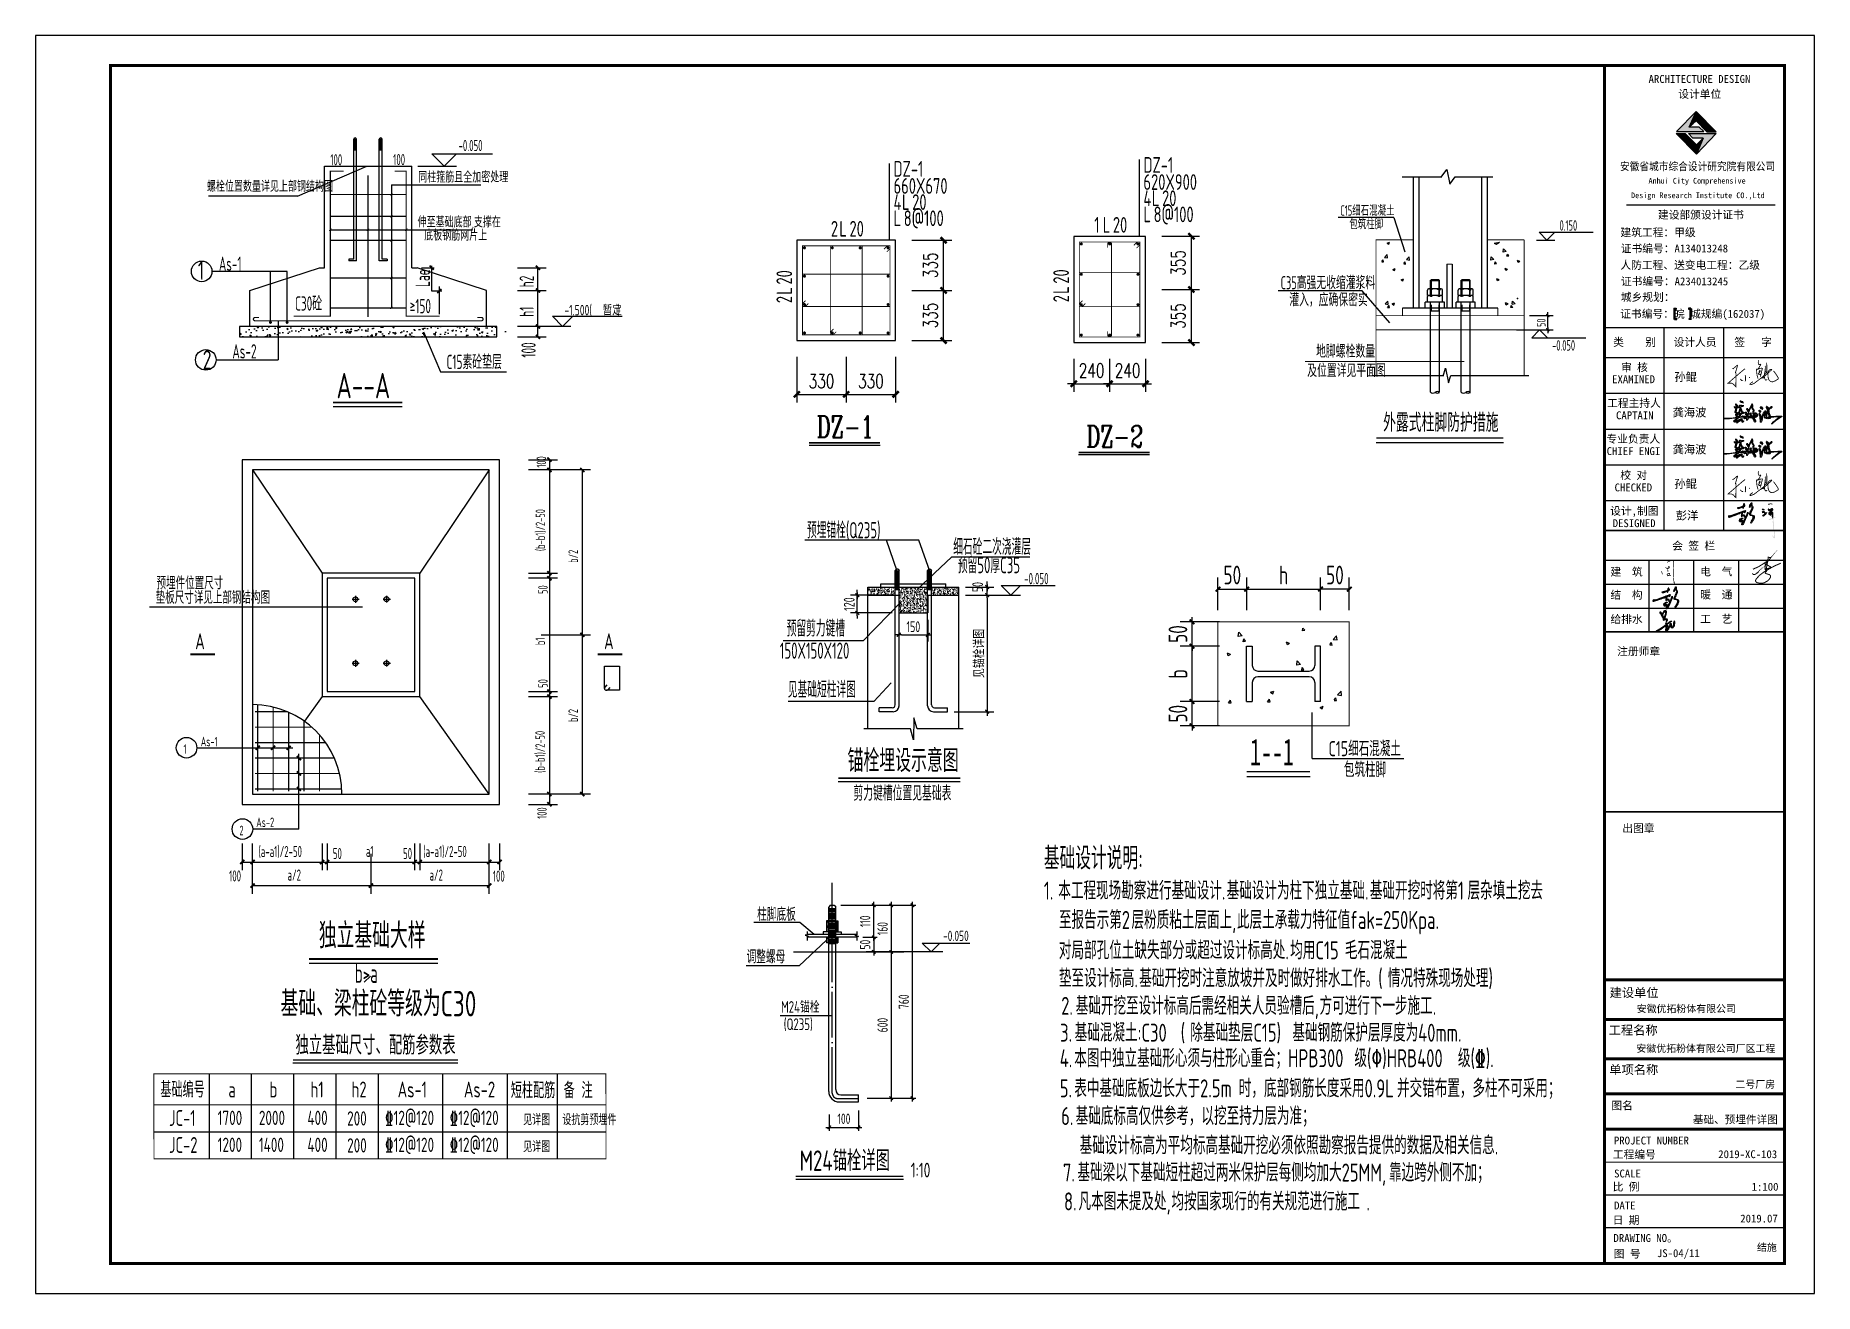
# Model space of a CAD drawing. Extents: x -17471 to 313636, y -71590 to 757901.
# Drawn here: x 187536 to 246936, y 214770 to 256770 of the extents above; entities that cross this region are included whole.
import ezdxf
from ezdxf.enums import TextEntityAlignment as Align

# ---------------------------------------------------------------- set-up
doc = ezdxf.new("R2010")
doc.units = 0
doc.header["$LTSCALE"] = 1000
doc.header["$MEASUREMENT"] = 0
doc.linetypes.add('DOTE', pattern=[2.42, 2, -0.2, 0.02, -0.2])
doc.linetypes.add('HIDDEN', pattern=[0.375, 0.25, -0.125])
for name, color, linetype in [('1505', 2, 'Continuous'), ('ADIM', 3, 'Continuous'), ('ASD_BAR', 1, 'Continuous'), ('BEAM_DE_NUM', 7, 'Continuous'), ('COLU_DE', 7, 'Continuous'), ('COLU_DE_NUM', 7, 'Continuous'), ('COLU_DE_REIND', 1, 'Continuous'), ('COLU_DE_REINL', 1, 'Continuous'), ('COLU_DE_TEXT_JZ', 7, 'Continuous'), ('DIM', 3, 'Continuous'), ('DOTE', 1, 'Continuous'), ('FRAMING', 2, 'Continuous'), ('HIDDEN', 7, 'HIDDEN'), ('LAYER1', 7, 'Continuous'), ('PUB_DIM', 3, 'Continuous'), ('PUB_TAB', 7, 'Continuous'), ('PUB_TEXT', 7, 'Continuous'), ('PUB_TITLE', 4, 'Continuous'), ('REIN', 1, 'Continuous'), ('THICK', 6, 'Continuous'), ('THIN', 7, 'Continuous'), ('Z', 4, 'Continuous'), ('图框', 7, 'Continuous'), ('板负筋标注TEXT2', 6, 'Continuous'), ('标注钢筋短斜线', 7, 'Continuous'), ('签名', 7, 'Continuous'), ('钢筋线', 1, 'Continuous')]:
    doc.layers.add(name, color=color, linetype=linetype)
doc.layers.add('TEXT', color=7, linetype='Continuous', lineweight=13)
doc.layers.add('修改', color=7, linetype='Continuous', lineweight=20)
doc.styles.add('_TCH_DIM_T3', font='SIMPLEX', dxfattribs={"width": 0.705882, "bigfont": 'GBCBIG'})
doc.styles.add('STYLE-黑体', font='simhei.ttf')
doc.styles.add('STYLE1', font='simhei.ttf', dxfattribs={"width": 0.8})
doc.styles.add('TSSD_Dimension', font='Tssdeng.shx', dxfattribs={"width": 0.7, "bigfont": 'hztxt.shx'})
doc.styles.add('TSSD_Label', font='complex.shx', dxfattribs={"width": 0.7, "bigfont": 'hztxt.shx'})
doc.styles.add('TSSD_NORM', font='Tssdeng.shx', dxfattribs={"width": 0.65, "bigfont": 'hztxt.shx'})
doc.styles.add('TSSD_REIN', font='Tssdeng.shx', dxfattribs={"width": 0.7, "bigfont": 'hztxt.shx'})
doc.styles.add('宋体', font='')
doc.styles.add('黑体', font='simhei.ttf', dxfattribs={"width": 0.6, "height": 4.3})
doc.styles.get('宋体').set_extended_font_data('SimSun')
doc.dimstyles.new('_TCH_ARCH&&150', dxfattribs={"dimtxt": 446.25, "dimasz": 150, "dimexe": 375, "dimexo": 450, "dimgap": 189.375, "dimtad": 1, "dimdec": 0, "dimzin": 0, "dimdsep": 46, "dimtxsty": '_TCH_DIM_T3', "dimblk": 'ARCHTICK', "dimcen": 0.09, "dimclrt": 7, "dimazin": 2, "dimtfac": 1, "dimtdec": 0, "dimtix": 1, "dimtmove": 2, "dimatfit": 3, "dimfxl": 0, "dimtolj": 1, "dimtzin": 0, "dimarcsym": 0})
doc.dimstyles.new('TSSD_150_150', dxfattribs={"dimtxt": 450, "dimasz": 150, "dimexe": 150, "dimexo": 375, "dimgap": 150, "dimtad": 1, "dimdec": 0, "dimzin": 0, "dimdsep": 46, "dimtxsty": 'TSSD_Dimension', "dimblk": 'ARCHTICK', "dimcen": 0, "dimdle": 150, "dimclrt": 7, "dimadec": 0, "dimazin": 0, "dimtfac": 1, "dimtdec": 0, "dimtix": 1, "dimtmove": 2, "dimatfit": 3, "dimfxl": 0, "dimtolj": 1, "dimtzin": 0, "dimarcsym": 0})
doc.dimstyles.new('TSSD_20_100', dxfattribs={"dimtxt": 400, "dimasz": 100, "dimexe": 250, "dimexo": 250, "dimgap": 100, "dimtad": 1, "dimdec": 0, "dimlfac": 0.2, "dimzin": 0, "dimdsep": 46, "dimtxsty": 'TSSD_Dimension', "dimblk": '_TSDBK', "dimcen": 0, "dimclrt": 7, "dimadec": 0, "dimazin": 0, "dimtfac": 1, "dimtdec": 0, "dimtix": 1, "dimtmove": 2, "dimatfit": 3, "dimldrblk": '_TSDBK', "dimfxl": 0, "dimtolj": 1, "dimtzin": 0, "dimarcsym": 0})

msp = doc.modelspace()

# ---------------------------------------------------------------- texts
at = {"layer": 'BEAM_DE_NUM', "style": 'TSSD_REIN', "width": 0.7}
for s, p in [('DZ-1', (216185.7, 252057.8)), ('DZ-1', (224530.4, 252187.7)), ('660X670', (216185.7, 251487.6)), ('620X900', (224530.4, 251617.5)), ('4', (216185.7, 250947.8)), ('L', (216468.4, 250947.8)), ('20', (216807.7, 250947.8)), ('4', (224530.4, 251077.8)), ('L', (224813.1, 251077.8)), ('20', (225152.3, 251077.8)), ('L', (216185.7, 250408.1)), ('8@100', (216525, 250408.1)), ('1', (222887.8, 250186.6)), ('L', (223170.5, 250186.6)), ('20', (223509.7, 250186.6)), ('L', (224530.4, 250538)), ('8@100', (224869.6, 250538)), ('2', (214093.1, 250056.7)), ('L', (214375.8, 250056.7)), ('20', (214715, 250056.7))]:
    msp.add_text(s, height=525, dxfattribs=at).set_placement(p)
at = {"layer": 'COLU_DE_NUM', "style": 'TSSD_Label', "width": 0.7}
for s, p in [('DZ-1', (214569.5, 243708.6)), ('DZ-2', (223569.4, 243389.9))]:
    msp.add_text(s, height=721.41, dxfattribs=at).set_placement(p, align=Align.MIDDLE)
at = {"layer": 'COLU_DE_TEXT_JZ', "style": 'TSSD_REIN', "width": 0.7}
for s, p in [('20', (212799.8, 248457.1)), ('20', (222044.5, 248487)), ('L', (212799.8, 248117.9)), ('L', (222044.5, 248147.8)), ('2', (212799.8, 247835.2)), ('2', (222044.5, 247865.1))]:
    msp.add_text(s, height=525, rotation=90, dxfattribs=at).set_placement(p)
at = {"layer": 'PUB_TAB', "lineweight": -3, "style": '宋体', "width": 1.000001}
for s, height, p in [('安徽优拓粉体有限公司', 243.02, (241000.1, 224154.8)), ('安徽优拓粉体有限公司厂区工程', 243.025, (240990.6, 222829.5)), ('二号厂房', 243.02, (244298.2, 221631.8)), ('结施', 243.02, (245017.8, 216186.7))]:
    msp.add_text(s, height=height, dxfattribs=at).set_placement(p)
at = {"layer": 'PUB_TEXT', "color": 6, "style": '宋体'}
msp.add_text('基础、预埋件详图', height=259.68, dxfattribs=at).set_placement((242878.4, 220447.2))
at = {"layer": 'TEXT', "style": 'TSSD_REIN'}
for s, height, width, p in [('A--A', 848.57, 0.7, (197585.7, 244659.9)), ('A', 530.4, 0.7, (192866.9, 236281.3)), ('A', 530.4, 0.7, (206519.4, 236281.3)), ('1', 318.2, 0.6, (192475.9, 232784.2)), ('As-1', 318.21, 0.6, (193051.7, 233037.7)), ('As-2', 318.21, 0.6, (194905.4, 230341.6)), ('2', 318.2, 0.6, (194343, 230069.2)), ('b>a', 636.43, 0.6, (198191, 225139.9)), ('基础编号', 530.36, 0.7, (191701.6, 221310.6))]:
    msp.add_text(s, height=height, dxfattribs=dict(at, width=width)).set_placement(p)
at = {"layer": 'TEXT', "style": 'TSSD_REIN', "width": 0.6}
for s, height, p in [('100', 318.21, (204585.8, 242342.5)), ('(b-b1)/2-50', 318.214, (204551.2, 239556.9)), ('b/2', 318.21, (205646.5, 239165.7)), ('50', 318.21, (204638.2, 238125.7)), ('b1', 318.21, (204546.7, 236416.3)), ('50', 318.21, (204638.2, 234993.5)), ('b/2', 318.21, (205646.5, 233849.7)), ('(b-b1)/2-50', 318.214, (204540.5, 232153.4)), ('100', 318.21, (204605.4, 230619.1))]:
    msp.add_text(s, height=height, rotation=90, dxfattribs=at).set_placement(p)
at = {"layer": '图框', "color": 4}
for s, height, style, p in [('ARCHITECTURE DESIGN', 262.944, '黑体', (241398.4, 255190.5)), ('设计单位', 262.94, '黑体', (242389.7, 254686.9)), ('Anhui City Comprehensive ', 189.24, '黑体', (241395.7, 251828.7)), (' Design Research Institute CO.,Ltd', 189.24, '黑体', (240678.4, 251341.7)), ('建设部颁设计证书', 262.94, '黑体', (241710.9, 250655.6)), (' 建筑工程：甲级', 262.94, '黑体', (240279.6, 250066.4)), ('证书编号：A134013248', 262.944, '黑体', (240469.8, 249530.5)), ('人防工程、送变电工程：乙级', 262.944, '黑体', (240456, 248976.8)), ('证书编号：A234013245', 262.944, '黑体', (240474.6, 248432.7)), ('城乡规划：', 262.94, '黑体', (240472.7, 247907.4)), ('证书编号：皖 城规编(162037)', 262.944, '黑体', (240451.6, 247347.2)), ('注册师章', 262.94, '黑体', (240348.5, 236079.1)), ('出图章', 262.94, '黑体', (240521.8, 230172.2)), ('建设单位', 300, '黑体', (240098.3, 224664)), ('工程名称', 300, '黑体', (240065.1, 223412.5)), ('单项名称', 300, '黑体', (240085.1, 222091.5)), ('图名', 262.94, '黑体', (240154.3, 220909.4)), ('工程编号', 262.94, '黑体', (240205.8, 219278.1)), ('2019-XC-103', 262.944, '宋体', (243724.1, 219287.2)), ('SCALE', 262.94, '黑体', (240247.7, 218642.5)), ('比 例', 262.94, '黑体', (240196.9, 218199.6)), ('1:100', 262.94, '宋体', (244840.6, 218200.6)), ('DATE', 262.94, '黑体', (240246.3, 217573.9)), ('日 期', 262.94, '黑体', (240196.9, 217086.8)), ('2019.07', 262.94, '宋体', (244460, 217139.1)), ('DRAWING NO。', 262.944, '黑体', (240225.5, 216489.2)), ('图 号', 262.94, '黑体', (240234.3, 215964.2))]:
    msp.add_text(s, height=height, dxfattribs=dict(at, style=style)).set_placement(p)
at = {"layer": '图框', "color": 4, "style": '黑体', "width": 0.88}
msp.add_text('安徽省城市综合设计研究院有限公司', height=262.944, dxfattribs=at).set_placement((240441.6, 252270.7))
at = {"layer": '图框', "color": 0}
for s, height, style, p in [('类    别 ', 262.94, 'STYLE-黑体', (240213.9, 246403.6)), ('设计人员', 262.94, 'STYLE-黑体', (242232.4, 246403.6)), ('签   字', 262.94, 'STYLE-黑体', (244261.5, 246403.6)), ('EXAMINED ', 262.94, 'STYLE-黑体', (240181, 245164)), ('审 核', 262.94, 'STYLE-黑体', (240476.7, 245558.9)), ('工程主持人', 262.94, 'STYLE-黑体', (240014, 244367.7)), ('CAPTAIN', 262.94, 'STYLE-黑体', (240311.5, 243959.3)), ('专业负责人', 262.94, 'STYLE-黑体', (239991.7, 243172.5)), ('CHIEF ENGI', 262.94, 'STYLE-黑体', (239999.4, 242764.1)), ('CHECKED  ', 262.94, 'STYLE-黑体', (240262.4, 241551.4)), ('校 对', 262.94, 'STYLE-黑体', (240454.3, 241959.8)), ('设计,制图', 262.94, 'STYLE-黑体', (240114.1, 240764.6)), ('DESIGNED ', 262.94, 'STYLE-黑体', (240200, 240356.2)), ('会 签 栏', 262.94, 'STYLE-黑体', (242185.5, 239600.9)), ('建  筑', 262.94, 'STYLE-黑体', (240124.7, 238732)), ('电  气', 262.94, 'STYLE-黑体', (243121.8, 238740.6)), ('结  构', 262.94, 'STYLE-黑体', (240124.7, 237962.6)), ('暖  通', 262.94, 'STYLE-黑体', (243121.8, 237971.2)), ('给排水', 262.94, 'STYLE-黑体', (240124.7, 237149.8)), ('工  艺', 262.94, 'STYLE-黑体', (243121.8, 237158.4)), ('PROJECT NUMBER', 262.944, '黑体', (240241.2, 219742.9))]:
    msp.add_text(s, height=height, dxfattribs=dict(at, style=style)).set_placement(p)
at = {"layer": '图框', "color": 3, "style": '宋体'}
msp.add_text('JS-04/11', height=262.94, dxfattribs=at).set_placement((241676.5, 215982.5))
at = {"layer": '板负筋标注TEXT2', "color": 0, "style": 'TSSD_REIN'}
for s, height, width, p in [('-0.050', 371.25, 0.6, (201661.4, 252913.2)), ('100', 371.25, 0.6, (197378.2, 252437.6)), ('100', 371.25, 0.6, (199477.3, 252443.3)), ('螺栓位置数量详见上部钢结构图', 371.25, 0.6, (193257.4, 251552.5)), ('同柱箍筋且全加密处理', 371.25, 0.6, (200313.6, 251862.8)), ('伸至基础底部,支撑在', 371.25, 0.6, (200293.6, 250362.6)), ('底板钢筋网片上', 371.25, 0.6, (200513.8, 249922.6)), ('1', 636.4, 0.7, (192957.2, 248613.8)), ('As-1', 477.32, 0.6, (193658.2, 248914)), ('C30砼', 477.32, 0.6, (196199.4, 247585.6)), ('≥150', 477.32, 0.6, (200030.6, 247497.6)), ('-1.500(', 350, 0.7, (205192.7, 247429)), ('暂定', 350, 0.7, (206474.2, 247429)), (')', 350, 0.7, (206964.2, 247429)), ('2', 636.4, 0.7, (193119.5, 245625.5)), ('As-2', 477.32, 0.6, (194109.1, 245987.9)), ('C15素砼垫层', 477.32, 0.6, (201259.4, 245634.1)), ('垫板尺寸详见上部钢结构图', 424.286, 0.6, (191546.4, 237795.8)), ('预埋件位置尺寸', 424.29, 0.6, (191574.9, 238280.3)), ('(a-a1)/2-50', 371.25, 0.6, (194979, 229340.4)), ('50', 371.25, 0.6, (197463, 229271.7)), ('a1', 371.25, 0.6, (198568.1, 229345.9)), ('50', 371.25, 0.6, (199808.2, 229271.7)), ('(a-a1)/2-50', 371.25, 0.6, (200480.9, 229340.4)), ('基础设计说明', 750, 0.7, (221203.3, 228925.3)), (':', 750, 0.7, (224353.3, 228925.3)), ('100', 371.25, 0.6, (193998.7, 228524.2)), ('a/2', 371.25, 0.6, (195950.8, 228555.7)), ('a/2', 371.25, 0.6, (200690, 228555.7)), ('100', 371.25, 0.6, (202805, 228517.3)), ('1.', 600, 0.7, (221203.3, 227919.1)), ('本工程现场勘察进行基础设计', 600, 0.7, (221687.9, 227919.1)), ('基础设计为柱下独立基础', 600, 0.7, (227309.5, 227919.1)), ('基础开挖时将第', 600, 0.7, (232091, 227919.1)), ('1', 600, 0.7, (235031, 227919.1)), ('层杂填土挖去', 600, 0.7, (235354.1, 227919.1)), ('至报告示第', 600, 0.7, (221708.3, 226940.5)), ('2', 600, 0.7, (223808.3, 226940.5)), ('层粉质粘土层面上', 600, 0.7, (224131.3, 226940.5)), ('.', 600, 0.7, (227147.9, 227919.1)), ('此层土承载力特征值', 600, 0.7, (227652.9, 226940.5)), ('fak=250Kpa.', 600, 0.7, (231432.9, 226940.5)), ('.', 600, 0.7, (231929.5, 227919.1)), ('独立基础大样', 848.57, 0.7, (196994, 226293.9)), (',', 600, 0.7, (227491.3, 226940.5)), ('对局部孔位土缺失部分或超过设计标高处', 600, 0.7, (221708.3, 225927.4)), ('均用', 600, 0.7, (229429.8, 225927.4)), ('C15', 600, 0.7, (230269.8, 225927.4)), ('毛石混凝土', 600, 0.7, (231255.2, 225927.4)), ('.', 600, 0.7, (229268.3, 225927.4)), ('垫至设计标高', 600, 0.7, (221708.3, 224994.2)), ('基础开挖时注意放坡并及时做好排水工作。', 600, 0.7, (224389.8, 224994.2)), ('(', 600, 0.7, (232369.8, 224994.2)), ('情况特殊现场处理', 600, 0.7, (232692.9, 224994.2)), (')', 600, 0.7, (236052.9, 224994.2)), ('基础、梁柱砼等级为C30', 848.571, 0.7, (195716, 224019.4)), ('2.', 600, 0.7, (221784.8, 224072.5)), ('基础开挖至设计标高后需经相关人员验槽后', 600, 0.7, (222269.5, 224072.5)), ('.', 600, 0.7, (224228.3, 224994.2)), ('方可进行下一步施工', 600, 0.7, (230411, 224072.5)), (',', 600, 0.7, (230249.5, 224072.5)), ('.', 600, 0.7, (234191, 224072.5)), ('独立基础尺寸、配筋参数表', 636.429, 0.7, (196213.5, 222745.2)), ('3.', 600, 0.7, (221749.1, 223176.4)), ('基础混凝土', 600, 0.7, (222233.7, 223176.4)), (':C30', 600, 0.7, (224333.7, 223176.4)), ('(', 600, 0.7, (225773.1, 223176.4)), ('除基础垫层', 600, 0.7, (226096.1, 223176.4)), ('C15)', 600, 0.7, (228196.1, 223176.4)), ('基础钢筋保护层厚度为', 600, 0.7, (229504.6, 223176.4)), ('40mm.', 600, 0.7, (233704.6, 223176.4)), ('4.', 600, 0.7, (221734.6, 222323.6)), ('本图中独立基础形心须与柱形心重合；', 600, 0.7, (222219.2, 222323.6)), ('HPB300', 600, 0.7, (229359.2, 222323.6)), ('级', 600, 0.7, (231574, 222323.6)), ('(%%130)HRB400', 600, 0.7, (231994, 222323.6)), ('级', 600, 0.7, (235030.9, 222323.6)), ('(%%132).', 600, 0.7, (235450.9, 222323.6)), ('a', 530.4, 0.7, (193972.5, 221314)), ('b', 530.4, 0.7, (195348.1, 221314)), ('h1', 530.36, 0.7, (196718.6, 221314)), ('h2', 530.36, 0.7, (198087.5, 221314)), ('As-1', 530.36, 0.7, (199627.3, 221314)), ('As-2', 530.36, 0.7, (201838.3, 221314)), ('短柱配筋', 530.36, 0.7, (203406, 221287.9)), ('备 注', 530.36, 0.7, (205168.6, 221287.9)), ('5.', 600, 0.7, (221737.3, 221317.1)), ('表中基础底板边长大于', 600, 0.7, (222221.9, 221317.1)), ('2.5m', 600, 0.7, (226421.9, 221317.1)), ('时，底部钢筋长度采用', 600, 0.7, (227714.2, 221317.1)), ('0.9L', 600, 0.7, (231914.2, 221317.1)), ('并交错布置，多柱不可采用；', 600, 0.7, (232996.5, 221317.1)), ('6.', 600, 0.7, (221782.7, 220393.2)), ('基础底标高仅供参考，以挖至持力层为准；', 600, 0.7, (222267.3, 220393.2)), ('JC-1', 530.36, 0.7, (191991.4, 220361.7)), ('1700', 477.32, 0.7, (193617.2, 220393.8)), ('2000', 477.32, 0.7, (194992.8, 220393.8)), ('400', 477.32, 0.7, (196613.4, 220393.8)), ('200', 477.32, 0.7, (197939.9, 220373.9)), ('%%13212@120', 477.321, 0.7, (199205.2, 220393.8)), ('%%13212@120', 477.321, 0.7, (201363, 220393.8)), ('见详图', 371.25, 0.6, (203816.5, 220387.8)), ('设抗剪预埋件', 371.25, 0.6, (205125.4, 220387.8)), ('JC-2', 530.36, 0.7, (191991.4, 219461.6)), ('1200', 477.32, 0.7, (193617.2, 219493.7)), ('1400', 477.32, 0.7, (194992.8, 219493.7)), ('400', 477.32, 0.7, (196613.4, 219493.7)), ('200', 477.32, 0.7, (197939.9, 219473.8)), ('%%13212@120', 477.321, 0.7, (199205.2, 219493.7)), ('%%13212@120', 477.321, 0.7, (201363, 219493.7)), ('见详图', 371.25, 0.6, (203816.5, 219487.7)), ('基础设计标高为平均标高基础开挖必须依照勘察报告提供的数据及相关信息', 600, 0.7, (222400.4, 219413)), ('.', 600, 0.7, (236260.4, 219413)), ('7.', 600, 0.7, (221843.1, 218506.6)), ('基础梁以下基础短柱超过两米保护层每侧均加大', 600, 0.7, (222327.7, 218506.6)), ('25MM,', 600, 0.7, (231147.7, 218506.6)), ('靠边跨外侧不加；', 600, 0.7, (232730.8, 218506.6)), ('8.', 600, 0.7, (221877.7, 217542.2)), ('凡本图未提及处', 600, 0.7, (222362.3, 217542.2)), ('均按国家现行的有关规范进行施工', 600, 0.7, (225463.8, 217542.2)), (',', 600, 0.7, (225302.3, 217542.2)), ('.', 600, 0.7, (231975.5, 217542.2))]:
    msp.add_text(s, height=height, dxfattribs=dict(at, width=width)).set_placement(p)
at = {"layer": '板负筋标注TEXT2', "color": 0, "style": 'TSSD_REIN', "width": 0.6}
for s, p in [('Lae', (200701.9, 248377.2)), ('h2', (204174.1, 248366.2)), ('h1', (204174.1, 247380.8)), ('100', (204235.7, 246017.3))]:
    msp.add_text(s, height=477.32, rotation=90, dxfattribs=at).set_placement(p)

# ---------------------------------------------------------------- blocks, each defined once
blk = doc.blocks.new('_ArchTick')
at = {"color": 0, "linetype": 'ByBlock', "const_width": 0.4}
blk.add_lwpolyline([(-0.5, -0.5), (0.5, 0.5)], dxfattribs=at)
blk = doc.blocks.new('_TSDBK')
blk.add_line((-1, 0), (1.5, 0))
at = {"const_width": 0.5}
blk.add_lwpolyline([(-0.7, -0.7), (0.7, 0.7)], dxfattribs=at)
blk = doc.blocks.new('*D316')
at = {"layer": 'Defpoints', "color": 0, "transparency": 16777216}
for p in [(2169778, -2376045), (2170859, -2376045), (2169778, -2376699)]:
    blk.add_point(p, dxfattribs=at)
at = {"layer": 'DIM', "color": 0, "lineweight": -2, "transparency": 16777216}
for p, q in [((2170028, -2376045), (2171109, -2376045)), ((2170859, -2376599), (2170859, -2376145)), ((2170028, -2376699), (2171109, -2376699))]:
    blk.add_line(p, q, dxfattribs=at)
at = {"layer": 'DIM', "color": 0, "lineweight": -2, "transparency": 16777216, "xscale": 100, "yscale": 100, "zscale": 100}
for p, rotation in [((2170859, -2376045), 90), ((2170859, -2376699), 270)]:
    blk.add_blockref('_TSDBK', p, dxfattribs=dict(at, rotation=rotation))
at = {"layer": 'DIM', "color": 7, "transparency": 16777216, "insert": (2170559, -2376372), "char_height": 400, "attachment_point": 5, "rotation": 90, "style": 'TSSD_Dimension'}
blk.add_mtext('\\A1;50', dxfattribs=at)
blk = doc.blocks.new('*D312')
at = {"layer": 'Defpoints', "color": 0, "transparency": 16777216}
for p in [(2143808, -2373866), (2145343, -2373866), (2145343, -2374526)]:
    blk.add_point(p, dxfattribs=at)
at = {"layer": 'DIM', "color": 0, "lineweight": -2, "transparency": 16777216}
for p, q in [((2143808, -2373766), (2143808, -2373666)), ((2145093, -2373866), (2143558, -2373866)), ((2143808, -2374526), (2143808, -2373866)), ((2145093, -2374526), (2143558, -2374526)), ((2143808, -2374626), (2143808, -2374726))]:
    blk.add_line(p, q, dxfattribs=at)
at = {"layer": 'DIM', "color": 0, "lineweight": -2, "transparency": 16777216, "xscale": 100, "yscale": 100, "zscale": 100}
for p, rotation in [((2143808, -2373866), 270), ((2143808, -2374526), 90)]:
    blk.add_blockref('_TSDBK', p, dxfattribs=dict(at, rotation=rotation))
at = {"layer": 'DIM', "color": 7, "transparency": 16777216, "insert": (2143508, -2374196), "char_height": 400, "attachment_point": 5, "rotation": 90, "style": 'TSSD_Dimension'}
blk.add_mtext('\\A1;120', dxfattribs=at)
blk = doc.blocks.new('*D313')
at = {"layer": 'Defpoints', "color": 0, "transparency": 16777216}
for p in [(2145343, -2374526), (2146423, -2374526), (2146423, -2375336)]:
    blk.add_point(p, dxfattribs=at)
at = {"layer": 'DIM', "color": 0, "lineweight": -2, "transparency": 16777216}
for p, q in [((2145343, -2374776), (2145343, -2375586)), ((2146423, -2374776), (2146423, -2375586)), ((2145443, -2375336), (2146323, -2375336))]:
    blk.add_line(p, q, dxfattribs=at)
at = {"layer": 'DIM', "color": 0, "lineweight": -2, "transparency": 16777216, "xscale": 100, "yscale": 100, "zscale": 100, "rotation": 180}
blk.add_blockref('_TSDBK', (2145343, -2375336), dxfattribs=at)
at = {"layer": 'DIM', "color": 0, "lineweight": -2, "transparency": 16777216, "xscale": 100, "yscale": 100, "zscale": 100}
blk.add_blockref('_TSDBK', (2146423, -2375336), dxfattribs=at)
at = {"layer": 'DIM', "color": 7, "transparency": 16777216, "insert": (2145883, -2375036), "char_height": 400, "attachment_point": 5, "style": 'TSSD_Dimension'}
blk.add_mtext('\\A1;150', dxfattribs=at)
blk = doc.blocks.new('*D314')
at = {"layer": 'Defpoints', "color": 0, "transparency": 16777216}
for p in [(2147563, -2373566), (2148617, -2373566), (2147563, -2373866)]:
    blk.add_point(p, dxfattribs=at)
at = {"layer": 'DIM', "color": 0, "lineweight": -2, "transparency": 16777216}
for p, q in [((2147813, -2373566), (2148867, -2373566)), ((2148617, -2373466), (2148617, -2373366)), ((2148617, -2373866), (2148617, -2373566)), ((2147813, -2373866), (2148867, -2373866)), ((2148617, -2373966), (2148617, -2374066))]:
    blk.add_line(p, q, dxfattribs=at)
at = {"layer": 'DIM', "color": 0, "lineweight": -2, "transparency": 16777216, "xscale": 100, "yscale": 100, "zscale": 100}
for p, rotation in [((2148617, -2373566), 270), ((2148617, -2373866), 90)]:
    blk.add_blockref('_TSDBK', p, dxfattribs=dict(at, rotation=rotation))
at = {"layer": 'DIM', "color": 7, "transparency": 16777216, "insert": (2148265, -2373566), "char_height": 400, "attachment_point": 5, "rotation": 90, "style": 'TSSD_Dimension'}
blk.add_mtext('\\A1;50', dxfattribs=at)
blk = doc.blocks.new('*D315')
at = {"layer": 'Defpoints', "color": 0, "transparency": 16777216}
for p in [(2147563, -2373866), (2147143, -2378182), (2148617, -2378182)]:
    blk.add_point(p, dxfattribs=at)
at = {"layer": 'DIM', "color": 0, "lineweight": -2, "transparency": 16777216}
for p, q in [((2147813, -2373866), (2148867, -2373866)), ((2148617, -2373966), (2148617, -2378082)), ((2147393, -2378182), (2148867, -2378182))]:
    blk.add_line(p, q, dxfattribs=at)
at = {"layer": 'DIM', "color": 0, "lineweight": -2, "transparency": 16777216, "xscale": 100, "yscale": 100, "zscale": 100}
for p, rotation in [((2148617, -2373866), 90), ((2148617, -2378182), 270)]:
    blk.add_blockref('_TSDBK', p, dxfattribs=dict(at, rotation=rotation))
at = {"layer": 'DIM', "color": 7, "transparency": 16777216, "insert": (2148317, -2376024), "char_height": 400, "attachment_point": 5, "rotation": 90, "style": 'TSSD_Dimension'}
blk.add_mtext('\\A1;见锚栓详图', dxfattribs=at)
blk = doc.blocks.new('*D296')
at = {"layer": 'Defpoints', "color": 0, "transparency": 16777216}
for p in [(2137357, -2398882), (2138632, -2398714), (2138632, -2399823)]:
    blk.add_point(p, dxfattribs=at)
at = {"layer": 'PUB_DIM', "color": 0, "lineweight": -2, "transparency": 16777216}
for p, q in [((2137357, -2399257), (2137357, -2399973)), ((2138632, -2399089), (2138632, -2399973)), ((2137207, -2399823), (2138782, -2399823))]:
    blk.add_line(p, q, dxfattribs=at)
at = {"layer": 'PUB_DIM', "color": 0, "lineweight": -2, "transparency": 16777216, "xscale": 150, "yscale": 150, "zscale": 150, "rotation": 180}
blk.add_blockref('_ArchTick', (2137357, -2399823), dxfattribs=at)
at = {"layer": 'PUB_DIM', "color": 0, "lineweight": -2, "transparency": 16777216, "xscale": 150, "yscale": 150, "zscale": 150}
blk.add_blockref('_ArchTick', (2138632, -2399823), dxfattribs=at)
at = {"layer": 'PUB_DIM', "color": 7, "transparency": 16777216, "insert": (2137995, -2399448), "char_height": 450, "attachment_point": 5, "style": 'TSSD_Dimension'}
blk.add_mtext('\\A1;100', dxfattribs=at)
blk = doc.blocks.new('*D297')
at = {"layer": 'Defpoints', "color": 0, "transparency": 16777216}
for p in [(2138437, -2391542), (2138437, -2392180), (2139296, -2392180)]:
    blk.add_point(p, dxfattribs=at)
at = {"layer": 'PUB_DIM', "color": 0, "lineweight": -2, "transparency": 16777216}
for p, q in [((2138812, -2391542), (2139446, -2391542)), ((2139296, -2391542), (2139296, -2391392)), ((2139296, -2391542), (2139296, -2392180)), ((2138812, -2392180), (2139446, -2392180)), ((2139296, -2392180), (2139296, -2392330))]:
    blk.add_line(p, q, dxfattribs=at)
at = {"layer": 'PUB_DIM', "color": 0, "lineweight": -2, "transparency": 16777216, "xscale": 150, "yscale": 150, "zscale": 150}
for p, rotation in [((2139296, -2391542), 270), ((2139296, -2392180), 90)]:
    blk.add_blockref('_ArchTick', p, dxfattribs=dict(at, rotation=rotation))
at = {"layer": 'PUB_DIM', "color": 7, "transparency": 16777216, "insert": (2138921, -2391861), "char_height": 450, "attachment_point": 5, "rotation": 90, "style": 'TSSD_Dimension'}
blk.add_mtext('\\A1;50', dxfattribs=at)
blk = doc.blocks.new('*D298')
at = {"layer": 'Defpoints', "color": 0, "transparency": 16777216}
for p in [(2138779, -2390145), (2139296, -2390145), (2138779, -2391542)]:
    blk.add_point(p, dxfattribs=at)
at = {"layer": 'PUB_DIM', "color": 0, "lineweight": -2, "transparency": 16777216}
for p, q in [((2139154, -2390145), (2139446, -2390145)), ((2139296, -2391692), (2139296, -2389995)), ((2139154, -2391542), (2139446, -2391542))]:
    blk.add_line(p, q, dxfattribs=at)
at = {"layer": 'PUB_DIM', "color": 0, "lineweight": -2, "transparency": 16777216, "xscale": 150, "yscale": 150, "zscale": 150}
for p, rotation in [((2139296, -2390145), 90), ((2139296, -2391542), 270)]:
    blk.add_blockref('_ArchTick', p, dxfattribs=dict(at, rotation=rotation))
at = {"layer": 'PUB_DIM', "color": 7, "transparency": 16777216, "insert": (2138921, -2390844), "char_height": 450, "attachment_point": 5, "rotation": 90, "style": 'TSSD_Dimension'}
blk.add_mtext('\\A1;110', dxfattribs=at)
blk = doc.blocks.new('*D299')
at = {"layer": 'Defpoints', "color": 0, "transparency": 16777216}
for p in [(2137485, -2390145), (2137638, -2392180), (2140054, -2392180)]:
    blk.add_point(p, dxfattribs=at)
at = {"layer": 'PUB_DIM', "color": 0, "lineweight": -2, "transparency": 16777216}
for p, q in [((2137860, -2390145), (2140204, -2390145)), ((2140054, -2389995), (2140054, -2392330)), ((2138013, -2392180), (2140204, -2392180))]:
    blk.add_line(p, q, dxfattribs=at)
at = {"layer": 'PUB_DIM', "color": 0, "lineweight": -2, "transparency": 16777216, "xscale": 150, "yscale": 150, "zscale": 150}
for p, rotation in [((2140054, -2390145), 90), ((2140054, -2392180), 270)]:
    blk.add_blockref('_ArchTick', p, dxfattribs=dict(at, rotation=rotation))
at = {"layer": 'PUB_DIM', "color": 7, "transparency": 16777216, "insert": (2139679, -2391162), "char_height": 450, "attachment_point": 5, "rotation": 90, "style": 'TSSD_Dimension'}
blk.add_mtext('\\A1;160', dxfattribs=at)
blk = doc.blocks.new('*D300')
at = {"layer": 'Defpoints', "color": 0, "transparency": 16777216}
for p in [(2137638, -2392180), (2138632, -2398550), (2140054, -2398550)]:
    blk.add_point(p, dxfattribs=at)
at = {"layer": 'PUB_DIM', "color": 0, "lineweight": -2, "transparency": 16777216}
for p, q in [((2138013, -2392180), (2140204, -2392180)), ((2140054, -2392030), (2140054, -2398700)), ((2139007, -2398550), (2140204, -2398550))]:
    blk.add_line(p, q, dxfattribs=at)
at = {"layer": 'PUB_DIM', "color": 0, "lineweight": -2, "transparency": 16777216, "xscale": 150, "yscale": 150, "zscale": 150}
for p, rotation in [((2140054, -2392180), 90), ((2140054, -2398550), 270)]:
    blk.add_blockref('_ArchTick', p, dxfattribs=dict(at, rotation=rotation))
at = {"layer": 'PUB_DIM', "color": 7, "transparency": 16777216, "insert": (2139679, -2395365), "char_height": 450, "attachment_point": 5, "rotation": 90, "style": 'TSSD_Dimension'}
blk.add_mtext('\\A1;600', dxfattribs=at)
blk = doc.blocks.new('*D301')
at = {"layer": 'Defpoints', "color": 0, "transparency": 16777216}
for p in [(2139508, -2390145), (2139508, -2398550), (2140975, -2398550)]:
    blk.add_point(p, dxfattribs=at)
at = {"layer": 'PUB_DIM', "color": 0, "lineweight": -2, "transparency": 16777216}
for p, q in [((2139883, -2390145), (2141125, -2390145)), ((2140975, -2389995), (2140975, -2398700)), ((2139883, -2398550), (2141125, -2398550))]:
    blk.add_line(p, q, dxfattribs=at)
at = {"layer": 'PUB_DIM', "color": 0, "lineweight": -2, "transparency": 16777216, "xscale": 150, "yscale": 150, "zscale": 150}
for p, rotation in [((2140975, -2390145), 90), ((2140975, -2398550), 270)]:
    blk.add_blockref('_ArchTick', p, dxfattribs=dict(at, rotation=rotation))
at = {"layer": 'PUB_DIM', "color": 7, "transparency": 16777216, "insert": (2140600, -2394348), "char_height": 450, "attachment_point": 5, "rotation": 90, "style": 'TSSD_Dimension'}
blk.add_mtext('\\A1;760', dxfattribs=at)
blk = doc.blocks.new('*D305')
at = {"layer": 'Defpoints', "color": 0, "transparency": 16777216}
for p in [(2121226, -2349459), (2124143, -2349459), (2124143, -2351275)]:
    blk.add_point(p, dxfattribs=at)
at = {"layer": 'DIM', "color": 0, "lineweight": -2, "transparency": 16777216}
for p, q in [((2123268, -2349459), (2120351, -2349459)), ((2121226, -2349459), (2121226, -2349109)), ((2121226, -2351275), (2121226, -2349459)), ((2123268, -2351275), (2120351, -2351275)), ((2121226, -2351275), (2121226, -2351625))]:
    blk.add_line(p, q, dxfattribs=at)
at = {"layer": 'DIM', "color": 0, "lineweight": -2, "transparency": 16777216, "xscale": 350, "yscale": 350, "zscale": 350}
for p, rotation in [((2121226, -2349459), 270), ((2121226, -2351275), 90)]:
    blk.add_blockref('_ArchTick', p, dxfattribs=dict(at, rotation=rotation))
at = {"layer": 'DIM', "color": 7, "transparency": 16777216, "insert": (2120176, -2350367), "char_height": 1400, "attachment_point": 5, "rotation": 90, "style": 'TSSD_Dimension'}
blk.add_mtext('\\A1;50', dxfattribs=at)
blk = doc.blocks.new('*D306')
at = {"layer": 'Defpoints', "color": 0, "transparency": 16777216}
for p in [(2121226, -2351275), (2124143, -2351275), (2124143, -2355405)]:
    blk.add_point(p, dxfattribs=at)
at = {"layer": 'DIM', "color": 0, "lineweight": -2, "transparency": 16777216}
for p, q in [((2123268, -2351275), (2120351, -2351275)), ((2121226, -2355405), (2121226, -2351275)), ((2123268, -2355405), (2120351, -2355405))]:
    blk.add_line(p, q, dxfattribs=at)
at = {"layer": 'DIM', "color": 0, "lineweight": -2, "transparency": 16777216, "xscale": 350, "yscale": 350, "zscale": 350}
for p, rotation in [((2121226, -2351275), 90), ((2121226, -2355405), 270)]:
    blk.add_blockref('_ArchTick', p, dxfattribs=dict(at, rotation=rotation))
at = {"layer": 'DIM', "color": 7, "transparency": 16777216, "insert": (2120176, -2353340), "char_height": 1400, "attachment_point": 5, "rotation": 90, "style": 'TSSD_Dimension'}
blk.add_mtext('\\A1;b', dxfattribs=at)
blk = doc.blocks.new('*D307')
at = {"layer": 'Defpoints', "color": 0, "transparency": 16777216}
for p in [(2125303, -2347011), (2123159, -2349459), (2125303, -2349459)]:
    blk.add_point(p, dxfattribs=at)
at = {"layer": 'DIM', "color": 0, "lineweight": -2, "transparency": 16777216}
for p, q in [((2123159, -2348584), (2123159, -2346136)), ((2125303, -2348584), (2125303, -2346136)), ((2123159, -2347011), (2125303, -2347011))]:
    blk.add_line(p, q, dxfattribs=at)
at = {"layer": 'DIM', "color": 0, "lineweight": -2, "transparency": 16777216, "xscale": 350, "yscale": 350, "zscale": 350, "rotation": 180}
blk.add_blockref('_ArchTick', (2123159, -2347011), dxfattribs=at)
at = {"layer": 'DIM', "color": 0, "lineweight": -2, "transparency": 16777216, "xscale": 350, "yscale": 350, "zscale": 350}
blk.add_blockref('_ArchTick', (2125303, -2347011), dxfattribs=at)
at = {"layer": 'DIM', "color": 7, "transparency": 16777216, "insert": (2124231, -2345961), "char_height": 1400, "attachment_point": 5, "style": 'TSSD_Dimension'}
blk.add_mtext('\\A1;50', dxfattribs=at)
blk = doc.blocks.new('*D308')
at = {"layer": 'Defpoints', "color": 0, "transparency": 16777216}
for p in [(2130817, -2347011), (2125303, -2349459), (2130817, -2349459)]:
    blk.add_point(p, dxfattribs=at)
at = {"layer": 'DIM', "color": 0, "lineweight": -2, "transparency": 16777216}
for p, q in [((2125303, -2348584), (2125303, -2346136)), ((2130817, -2348584), (2130817, -2346136)), ((2125303, -2347011), (2130817, -2347011))]:
    blk.add_line(p, q, dxfattribs=at)
at = {"layer": 'DIM', "color": 0, "lineweight": -2, "transparency": 16777216, "xscale": 350, "yscale": 350, "zscale": 350, "rotation": 180}
blk.add_blockref('_ArchTick', (2125303, -2347011), dxfattribs=at)
at = {"layer": 'DIM', "color": 0, "lineweight": -2, "transparency": 16777216, "xscale": 350, "yscale": 350, "zscale": 350}
blk.add_blockref('_ArchTick', (2130817, -2347011), dxfattribs=at)
at = {"layer": 'DIM', "color": 7, "transparency": 16777216, "insert": (2128060, -2345961), "char_height": 1400, "attachment_point": 5, "style": 'TSSD_Dimension'}
blk.add_mtext('\\A1;h', dxfattribs=at)
blk = doc.blocks.new('*D309')
at = {"layer": 'Defpoints', "color": 0, "transparency": 16777216}
for p in [(2121226, -2355405), (2124143, -2355405), (2124143, -2357220)]:
    blk.add_point(p, dxfattribs=at)
at = {"layer": 'DIM', "color": 0, "lineweight": -2, "transparency": 16777216}
for p, q in [((2123268, -2355405), (2120351, -2355405)), ((2121226, -2355405), (2121226, -2355055)), ((2121226, -2357220), (2121226, -2355405)), ((2123268, -2357220), (2120351, -2357220)), ((2121226, -2357220), (2121226, -2357570))]:
    blk.add_line(p, q, dxfattribs=at)
at = {"layer": 'DIM', "color": 0, "lineweight": -2, "transparency": 16777216, "xscale": 350, "yscale": 350, "zscale": 350}
for p, rotation in [((2121226, -2355405), 270), ((2121226, -2357220), 90)]:
    blk.add_blockref('_ArchTick', p, dxfattribs=dict(at, rotation=rotation))
at = {"layer": 'DIM', "color": 7, "transparency": 16777216, "insert": (2120176, -2356312), "char_height": 1400, "attachment_point": 5, "rotation": 90, "style": 'TSSD_Dimension'}
blk.add_mtext('\\A1;50', dxfattribs=at)
blk = doc.blocks.new('*D310')
at = {"layer": 'Defpoints', "color": 0, "transparency": 16777216}
for p in [(2130817, -2347011), (2130817, -2349459), (2132961, -2349459)]:
    blk.add_point(p, dxfattribs=at)
at = {"layer": 'DIM', "color": 0, "lineweight": -2, "transparency": 16777216}
for p, q in [((2130817, -2348584), (2130817, -2346136)), ((2132961, -2348584), (2132961, -2346136)), ((2132961, -2347011), (2130817, -2347011))]:
    blk.add_line(p, q, dxfattribs=at)
at = {"layer": 'DIM', "color": 0, "lineweight": -2, "transparency": 16777216, "xscale": 350, "yscale": 350, "zscale": 350, "rotation": 180}
blk.add_blockref('_ArchTick', (2130817, -2347011), dxfattribs=at)
at = {"layer": 'DIM', "color": 0, "lineweight": -2, "transparency": 16777216, "xscale": 350, "yscale": 350, "zscale": 350}
blk.add_blockref('_ArchTick', (2132961, -2347011), dxfattribs=at)
at = {"layer": 'DIM', "color": 7, "transparency": 16777216, "insert": (2131889, -2345961), "char_height": 1400, "attachment_point": 5, "style": 'TSSD_Dimension'}
blk.add_mtext('\\A1;50', dxfattribs=at)
blk = doc.blocks.new('新块HGJHJFKJFJKFHK')
h = blk.add_hatch(color=256)
h.paths.add_polyline_path([(352610, 136817), (352657, 136833), (352738, 136863), (352779, 136881), (352829, 136894), (352858, 136909), (352893, 136921), (352914, 136929), (352952, 136942), (352970, 136950), (352980, 136952), (352982, 136941), (352977, 136930), (352987, 136927), (352992, 136929), (353008, 136940), (353017, 136952), (353026, 136969), (353018, 136984), (353000, 136981), (352957, 136966), (352879, 136940), (352783, 136904), (352723, 136881), (352635, 136849), (352584, 136830), (352577, 136832), (352552, 136818), (352535, 136814), (352531, 136811), (352511, 136811), (352509, 136820), (352505, 136826), (352495, 136823), (352489, 136817), (352472, 136804), (352469, 136795), (352472, 136784), (352481, 136778), (352505, 136778), (352568, 136799)])
h.paths.add_polyline_path([(352954, 137112), (352963, 137116), (352975, 137119), (352983, 137125), (352990, 137129), (352992, 137135), (352997, 137141), (352998, 137153), (352991, 137163), (352983, 137160), (352976, 137152), (352969, 137147), (352965, 137156), (352968, 137161), (352972, 137168), (352977, 137177), (352980, 137185), (352980, 137192), (352978, 137198), (352966, 137199), (352958, 137198), (352955, 137194), (352953, 137187), (352950, 137180), (352949, 137169), (352947, 137160), (352944, 137146), (352942, 137136), (352936, 137128), (352928, 137125), (352915, 137117), (352886, 137104), (352861, 137095), (352845, 137088), (352829, 137081), (352803, 137076), (352774, 137074), (352762, 137069), (352764, 137057), (352782, 137055), (352819, 137061), (352848, 137071), (352877, 137079), (352895, 137089), (352913, 137096), (352922, 137100), (352926, 137096), (352925, 137087), (352927, 137075), (352932, 137067), (352938, 137065), (352946, 137069), (352949, 137076), (352949, 137090), (352950, 137103)])
h.paths.add_polyline_path([(352904, 136836), (352903, 136849), (352903, 136866), (352910, 136877), (352923, 136890), (352921, 136900), (352905, 136902), (352894, 136893), (352887, 136874), (352882, 136857), (352884, 136832), (352882, 136819), (352880, 136808), (352887, 136803), (352897, 136803), (352909, 136812), (352917, 136822), (352933, 136826), (352954, 136826), (352962, 136824), (352971, 136819), (352975, 136807), (352972, 136794), (352975, 136782), (352982, 136781), (352990, 136786), (352994, 136808), (352989, 136831), (352974, 136840), (352948, 136839), (352917, 136838)], flags=17)
h.paths.add_polyline_path([(352893, 136727), (352903, 136730), (352926, 136733), (352926, 136744), (352917, 136747), (352899, 136748), (352891, 136744), (352877, 136738), (352866, 136735), (352863, 136725), (352867, 136712), (352873, 136706), (352882, 136706), (352885, 136714)], flags=17)
h.paths.add_polyline_path([(352848, 136663), (352854, 136680), (352854, 136703), (352851, 136719), (352839, 136723), (352832, 136716), (352829, 136697), (352824, 136675), (352824, 136653), (352832, 136632), (352837, 136626), (352855, 136627), (352867, 136632), (352877, 136646), (352887, 136653), (352895, 136659), (352903, 136666), (352914, 136656), (352912, 136633), (352906, 136617), (352905, 136590), (352899, 136565), (352895, 136548), (352900, 136535), (352913, 136534), (352927, 136546), (352951, 136575), (352976, 136632), (353009, 136704), (353056, 136811), (353084, 136893), (353089, 136939), (353067, 136875), (353031, 136798), (353005, 136749), (352972, 136667), (352954, 136638), (352932, 136593), (352919, 136571), (352920, 136591), (352925, 136621), (352931, 136641), (352929, 136658), (352921, 136675), (352910, 136682), (352899, 136680), (352881, 136668), (352873, 136656), (352861, 136642), (352849, 136645)])
for points in [[(353177, 136861), (353168, 136876), (353173, 136895), (353183, 136922), (353196, 136956), (353214, 136981), (353241, 137043), (353245, 137067), (353245, 137087), (353244, 137109), (353236, 137130), (353217, 137147), (353214, 137158), (353212, 137180), (353210, 137196), (353212, 137209), (353217, 137234), (353210, 137236), (353197, 137234), (353182, 137204), (353168, 137188), (353157, 137165), (353149, 137131), (353140, 137108), (353140, 137096), (353147, 137088), (353149, 137098), (353159, 137125), (353166, 137143), (353176, 137162), (353182, 137165), (353189, 137160), (353203, 137136), (353211, 137123), (353226, 137111), (353229, 137086), (353223, 137071), (353217, 137024), (353186, 136972), (353167, 136933), (353145, 136892), (353149, 136856), (353154, 136847), (353165, 136833), (353213, 136824), (353242, 136823), (353256, 136813), (353262, 136797), (353259, 136758), (353251, 136734), (353243, 136718), (353231, 136702), (353210, 136661), (353205, 136629), (353182, 136610), (353185, 136595), (353192, 136585), (353199, 136585), (353207, 136600), (353225, 136637), (353242, 136664), (353264, 136699), (353278, 136722), (353285, 136759), (353285, 136794), (353268, 136825), (353253, 136834), (353224, 136842), (353208, 136844), (353187, 136854)], [(353885, 136782), (353882, 136832), (353878, 136869), (353882, 136898), (353880, 136901), (353857, 136893), (353860, 136870), (353858, 136840), (353861, 136809), (353862, 136799), (353868, 136787), (353874, 136765), (353881, 136761), (353885, 136768)]]:
    blk.add_hatch(color=256).paths.add_polyline_path(points)
h = blk.add_hatch(color=256)
h.paths.add_polyline_path([(353601, 137021), (353576, 137035), (353554, 137034), (353546, 137026), (353554, 137015), (353567, 137009), (353589, 137000), (353606, 137007)])
h.paths.add_polyline_path([(353606, 136945), (353583, 136948), (353559, 136948), (353547, 136939), (353548, 136930), (353561, 136928), (353580, 136932), (353593, 136931), (353608, 136923), (353621, 136920), (353626, 136917), (353631, 136927), (353628, 136938)])
h.paths.add_polyline_path([(353651, 136866), (353670, 136903), (353686, 136919), (353687, 136929), (353677, 136929), (353658, 136913), (353635, 136897), (353620, 136872), (353596, 136851), (353574, 136837), (353569, 136815), (353583, 136807), (353591, 136811), (353605, 136826), (353634, 136851)])
h.paths.add_polyline_path([(353812, 137194), (353822, 137201), (353842, 137201), (353846, 137193), (353846, 137177), (353842, 137155), (353844, 137150), (353851, 137161), (353867, 137182), (353867, 137194), (353865, 137208), (353851, 137214), (353828, 137214), (353818, 137214), (353797, 137209), (353788, 137205), (353763, 137200), (353754, 137199), (353736, 137202), (353732, 137198), (353731, 137174), (353739, 137171), (353756, 137173), (353775, 137177), (353792, 137186)])
h.paths.add_polyline_path([(353803, 136935), (353818, 136945), (353824, 136949), (353847, 136972), (353854, 136984), (353880, 137009), (353881, 137023), (353876, 137038), (353850, 137038), (353841, 137037), (353836, 137033), (353825, 137029), (353811, 137022), (353799, 137018), (353777, 137013), (353762, 137013), (353757, 137017), (353756, 137029), (353752, 137032), (353743, 137032), (353738, 137017), (353744, 137003), (353755, 136998), (353767, 136995), (353779, 136995), (353799, 136998), (353814, 137004), (353839, 137010), (353850, 137015), (353853, 137009), (353842, 136997), (353823, 136983), (353811, 136966), (353794, 136946), (353766, 136923), (353754, 136901), (353752, 136887), (353761, 136872), (353794, 136874), (353811, 136885), (353823, 136889), (353832, 136893), (353831, 136883), (353816, 136863), (353799, 136837), (353805, 136833), (353814, 136841), (353819, 136853), (353830, 136867), (353841, 136882), (353849, 136892), (353856, 136897), (353858, 136892), (353874, 136899), (353879, 136907), (353886, 136914), (353886, 136925), (353870, 136928), (353859, 136925), (353843, 136923), (353818, 136909), (353795, 136899), (353779, 136892), (353768, 136892), (353771, 136905), (353780, 136912), (353788, 136923)])
h = blk.add_hatch(color=256)
h.paths.add_polyline_path([(353870, 136894), (353874, 136898), (353874, 136899), (353858, 136892), (353860, 136886)])
h.paths.add_polyline_path([(353900, 136737), (353912, 136741), (353924, 136745), (353947, 136752), (353959, 136754), (353964, 136762), (353963, 136768), (353956, 136772), (353945, 136772), (353936, 136769), (353929, 136768), (353919, 136766), (353913, 136763), (353906, 136760), (353895, 136752), (353887, 136749), (353886, 136754), (353885, 136768), (353875, 136791), (353873, 136788), (353874, 136759), (353860, 136743), (353827, 136729), (353785, 136717), (353746, 136691), (353759, 136691), (353787, 136688), (353813, 136700), (353829, 136708), (353858, 136716), (353875, 136719), (353880, 136702), (353883, 136693), (353885, 136666), (353880, 136621), (353889, 136553), (353896, 136480), (353903, 136402), (353913, 136340), (353928, 136216), (353930, 136208), (353929, 136190), (353932, 136165), (353933, 136152), (353933, 136137), (353927, 136136), (353922, 136139), (353889, 136172), (353881, 136184), (353878, 136195), (353876, 136201), (353865, 136202), (353864, 136197), (353871, 136178), (353880, 136157), (353904, 136130), (353906, 136125), (353911, 136116), (353924, 136111), (353935, 136108), (353940, 136108), (353944, 136113), (353946, 136119), (353951, 136132), (353951, 136158), (353950, 136198), (353942, 136258), (353936, 136314), (353929, 136364), (353920, 136408), (353920, 136470), (353916, 136513), (353911, 136549), (353908, 136582), (353909, 136590), (353906, 136616), (353903, 136642), (353898, 136700), (353894, 136726), (353895, 136732)])
for points in [[(352577, 136832), (352552, 136818), (352535, 136814), (352531, 136811), (352511, 136811), (352509, 136820), (352505, 136826), (352495, 136823), (352489, 136817), (352472, 136804), (352469, 136795), (352472, 136784), (352481, 136778), (352505, 136778), (352568, 136799), (352610, 136817), (352657, 136833), (352738, 136863), (352779, 136881), (352829, 136894), (352858, 136909), (352893, 136921), (352914, 136929), (352952, 136942), (352970, 136950), (352980, 136952), (352982, 136941), (352977, 136930), (352987, 136927), (352992, 136929), (353008, 136940), (353017, 136952), (353026, 136969), (353018, 136984), (353000, 136981), (352957, 136966), (352879, 136940), (352783, 136904), (352723, 136881), (352635, 136849), (352584, 136830), (352577, 136832)], [(352829, 137081), (352803, 137076), (352774, 137074), (352762, 137069), (352764, 137057), (352782, 137055), (352819, 137061), (352848, 137071), (352877, 137079), (352895, 137089), (352913, 137096), (352922, 137100), (352922, 137100), (352926, 137096), (352925, 137087), (352927, 137075), (352932, 137067), (352938, 137065), (352946, 137069), (352949, 137076), (352949, 137090), (352950, 137103), (352954, 137112), (352963, 137116), (352975, 137119), (352983, 137125), (352990, 137129), (352992, 137135), (352997, 137141), (352998, 137153), (352991, 137163), (352983, 137160), (352976, 137152), (352969, 137147), (352969, 137147), (352969, 137147), (352965, 137156), (352968, 137161), (352972, 137168), (352977, 137177), (352980, 137185), (352980, 137192), (352978, 137198), (352966, 137199), (352958, 137198), (352955, 137194), (352953, 137187), (352950, 137180), (352949, 137169), (352947, 137160), (352944, 137146), (352942, 137136), (352936, 137128), (352928, 137125), (352915, 137117), (352886, 137104), (352861, 137095), (352845, 137088), (352829, 137081)], [(352824, 136653), (352824, 136675), (352829, 136697), (352832, 136716), (352839, 136723), (352851, 136719), (352854, 136703), (352854, 136680), (352848, 136663), (352849, 136645), (352861, 136642), (352873, 136656), (352881, 136668), (352899, 136680), (352910, 136682), (352921, 136675), (352929, 136658), (352931, 136641), (352925, 136621), (352920, 136591), (352919, 136571), (352932, 136593), (352954, 136638), (352972, 136667), (353005, 136749), (353031, 136798), (353067, 136875), (353089, 136939), (353084, 136893), (353056, 136811), (353009, 136704), (352976, 136632), (352951, 136575), (352927, 136546), (352913, 136534), (352900, 136535), (352895, 136548), (352899, 136565), (352905, 136590), (352906, 136617), (352912, 136633), (352912, 136633), (352914, 136656), (352903, 136666), (352895, 136659), (352887, 136653), (352877, 136646), (352867, 136632), (352855, 136627), (352837, 136626), (352832, 136632), (352824, 136653)], [(352903, 136849), (352903, 136866), (352910, 136877), (352923, 136890), (352921, 136900), (352905, 136902), (352894, 136893), (352887, 136874), (352882, 136857), (352884, 136832), (352882, 136819), (352880, 136808), (352887, 136803), (352897, 136803), (352909, 136812), (352917, 136822), (352933, 136826), (352954, 136826), (352962, 136824), (352971, 136819), (352975, 136807), (352972, 136794), (352975, 136782), (352982, 136781), (352990, 136786), (352994, 136808), (352989, 136831), (352974, 136840), (352948, 136839), (352917, 136838), (352904, 136836), (352903, 136849)], [(353176, 137162), (353166, 137143), (353159, 137125), (353149, 137098), (353147, 137088), (353140, 137096), (353140, 137108), (353149, 137131), (353157, 137165), (353168, 137188), (353182, 137204), (353197, 137234), (353210, 137236), (353217, 137234), (353212, 137209), (353210, 137196), (353212, 137180), (353214, 137158), (353217, 137147), (353236, 137130), (353244, 137109), (353245, 137087), (353245, 137067), (353241, 137043), (353214, 136981), (353196, 136956), (353183, 136922), (353173, 136895), (353168, 136876), (353177, 136861), (353187, 136854), (353208, 136844), (353224, 136842), (353253, 136834), (353268, 136825), (353285, 136794), (353285, 136759), (353278, 136722), (353264, 136699), (353242, 136664), (353225, 136637), (353207, 136600), (353199, 136585), (353192, 136585), (353185, 136595), (353182, 136610), (353205, 136629), (353210, 136661), (353231, 136702), (353243, 136718), (353251, 136734), (353259, 136758), (353262, 136797), (353256, 136813), (353242, 136823), (353213, 136824), (353165, 136833), (353154, 136847), (353149, 136856), (353145, 136892), (353167, 136933), (353186, 136972), (353217, 137024), (353223, 137071), (353229, 137086), (353226, 137111), (353211, 137123), (353203, 137136), (353189, 137160), (353182, 137165), (353176, 137162)], [(353825, 137029), (353811, 137022), (353799, 137018), (353777, 137013), (353762, 137013), (353757, 137017), (353756, 137029), (353752, 137032), (353743, 137032), (353738, 137017), (353744, 137003), (353755, 136998), (353767, 136995), (353779, 136995), (353799, 136998), (353814, 137004), (353839, 137010), (353850, 137015), (353853, 137009), (353842, 136997), (353823, 136983), (353811, 136966), (353794, 136946), (353766, 136923), (353754, 136901), (353752, 136887), (353761, 136872), (353794, 136874), (353811, 136885), (353823, 136889), (353832, 136893), (353831, 136883), (353816, 136863), (353799, 136837), (353805, 136833), (353814, 136841), (353819, 136853), (353830, 136867), (353841, 136882), (353849, 136892), (353856, 136897), (353860, 136886), (353870, 136894), (353880, 136901), (353879, 136907), (353886, 136914), (353886, 136925), (353870, 136928), (353859, 136925), (353843, 136923), (353818, 136909), (353795, 136899), (353779, 136892), (353768, 136892), (353771, 136905), (353780, 136912), (353788, 136923), (353803, 136935), (353818, 136945), (353824, 136949), (353847, 136972), (353854, 136984), (353880, 137009), (353881, 137023), (353876, 137038), (353850, 137038), (353841, 137037), (353836, 137033), (353825, 137029)], [(353885, 136782), (353882, 136832), (353878, 136869), (353882, 136898), (353880, 136901), (353857, 136893), (353860, 136870), (353858, 136840), (353861, 136809), (353862, 136799), (353868, 136787), (353874, 136765), (353881, 136761), (353885, 136768), (353885, 136782)]]:
    blk.add_lwpolyline(points, close=True)
for points in [[(353589, 137000), (353567, 137009), (353554, 137015), (353546, 137026), (353554, 137034), (353576, 137035), (353601, 137021), (353606, 137007), (353589, 137000)], [(353561, 136928), (353580, 136932), (353593, 136931), (353608, 136923), (353621, 136920), (353626, 136917), (353631, 136927), (353628, 136938), (353606, 136945), (353583, 136948), (353559, 136948), (353547, 136939), (353548, 136930), (353561, 136928)], [(353569, 136815), (353574, 136837), (353596, 136851), (353620, 136872), (353635, 136897), (353658, 136913), (353677, 136929), (353687, 136929), (353686, 136919), (353670, 136903), (353651, 136866), (353634, 136851), (353605, 136826), (353591, 136811), (353583, 136807), (353569, 136815)], [(352893, 136727), (352885, 136714), (352882, 136706), (352873, 136706), (352867, 136712), (352863, 136725), (352866, 136735), (352877, 136738), (352891, 136744), (352899, 136748), (352917, 136747), (352926, 136744), (352926, 136733), (352903, 136730), (352893, 136727), (352893, 136727)]]:
    blk.add_lwpolyline(points)
blk = doc.blocks.new('5555')
at = {"layer": '修改', "color": 1, "const_width": 750}
for points in [[(2546225, -869415), (2546141, -871490), (2546284, -872921), (2546892, -873483), (2547353, -873421), (2548330, -873265), (2548330, -873265), (2548464, -873530), (2546131, -877395), (2545700, -878022), (2545455, -877483), (2544954, -877483), (2544541, -878175), (2545024, -883015), (2545889, -886026), (2545889, -886026), (2546173, -885988)], [(2553842, -871686), (2554034, -881467), (2553203, -880091)], [(2522716, -876986), (2523307, -877329), (2527057, -874161), (2527376, -874398), (2525673, -880071), (2525460, -880674), (2525567, -881147), (2525969, -881229), (2525824, -893691), (2525038, -893023), (2523701, -891421), (2521816, -890353), (2518817, -890353), (2531694, -879226), (2534158, -877327)], [(2530557, -886583), (2530115, -887061), (2531094, -888062), (2532236, -888202), (2532236, -888202), (2532398, -888111)], [(2534323, -883065), (2534568, -884614), (2534661, -887828), (2534463, -888399), (2534008, -888248)], [(2538421, -884840), (2538097, -885745)], [(2541379, -889203), (2540053, -889824), (2538845, -890950), (2538602, -891716), (2539269, -891824), (2542160, -890818), (2549533, -885171), (2551342, -883541), (2553086, -881169)], [(2545915, -877708), (2547248, -877032), (2549110, -876828), (2549966, -876910), (2549748, -877820), (2548171, -884205), (2547736, -884097)], [(2546228, -882073), (2547016, -880960), (2547777, -880131), (2547900, -879412), (2547628, -878692), (2547071, -879588), (2546679, -882105), (2546773, -882759), (2547300, -882759), (2548474, -882399), (2548609, -882432)], [(2548009, -886338), (2549639, -885613), (2550404, -885303), (2552445, -883610), (2556119, -880300), (2558144, -878476), (2558428, -878219), (2558316, -877868), (2557803, -877796), (2556786, -878149), (2555672, -879093), (2555192, -879934), (2554915, -882771), (2555166, -885531), (2555870, -887541), (2557317, -888942), (2559021, -889258), (2561621, -888324), (2564234, -886571), (2564424, -885738), (2562327, -882313), (2560017, -879222)], [(2548009, -886338), (2549639, -885613), (2550577, -885631), (2551434, -885695)], [(2552744, -874687), (2552478, -875485), (2552640, -876061), (2552271, -879813), (2551827, -881934), (2551665, -884135), (2551931, -885996), (2552522, -887311), (2553108, -887654), (2553573, -887567), (2553914, -887284), (2553928, -886921)], [(2552456, -877937), (2552509, -879438), (2552793, -880162), (2553011, -880429)]]:
    blk.add_lwpolyline(points, dxfattribs=at)
blk = doc.blocks.new('新块.dwgASFDFDD')
at = {"layer": '签名'}
h = blk.add_hatch(color=256, dxfattribs=at)
h.paths.add_polyline_path([(95690, 22500, -0.231178), (95691, 22503), (95725, 22524), (95758, 22541, -0.274551), (95762, 22541), (95766, 22538, -0.290357), (95768, 22534), (95765, 22514, -0.282713), (95763, 22511), (95755, 22509, 0.12974), (95739, 22498), (95738, 22496), (95737, 22486, 0.07073), (95738, 22476), (95739, 22470, 0.118418), (95747, 22454), (95773, 22422), (95795, 22397), (95803, 22387, -0.191696), (95804, 22384), (95803, 22376, 0.465128), (95808, 22372), (95845, 22376), (95894, 22387, 0.44834), (95897, 22392), (95896, 22395), (95889, 22402), (95885, 22407, -0.157491), (95883, 22413), (95883, 22417, -0.24693), (95887, 22427), (95887, 22427, 0.440579), (95888, 22444), (95875, 22457), (95860, 22468, -0.170294), (95855, 22474), (95853, 22482, -0.102372), (95852, 22487), (95854, 22500, -0.373734), (95864, 22510), (95865, 22510, 0.254103), (95874, 22515), (95880, 22525), (95881, 22524), (95884, 22512), (95884, 22510, 0.331647), (95895, 22501), (95896, 22501), (95904, 22501, 0.263355), (95914, 22507), (95914, 22508), (95916, 22519, -0.184975), (95920, 22526), (95925, 22529, -0.149598), (95931, 22532), (95951, 22533), (95993, 22532), (96008, 22528), (96023, 22523), (96035, 22515), (96050, 22498), (96074, 22473), (96082, 22464), (96084, 22450), (96088, 22438), (96092, 22392), (96089, 22373), (96073, 22372), (96070, 22363), (96067, 22352), (96053, 22340), (96044, 22323), (96030, 22307), (96021, 22303), (96014, 22313), (96008, 22316), (95994, 22314), (95992, 22305), (95972, 22300), (95921, 22296), (95911, 22293), (95920, 22268), (95924, 22240), (95935, 22209), (95981, 22111), (95992, 22087), (95994, 22066), (95959, 22051), (95941, 22063), (95917, 22118), (95896, 22167, 0.119239), (95885, 22181), (95873, 22191), (95862, 22201), (95862, 22205, 0.267055), (95846, 22239), (95835, 22246), (95823, 22268), (95812, 22280), (95810, 22281, 0.225942), (95801, 22283), (95781, 22278, -0.047725), (95779, 22277), (95690, 22270), (95625, 22269), (95616, 22267), (95617, 22270, -0.302854), (95627, 22278), (95717, 22286), (95782, 22296, 0.079622), (95785, 22297), (95796, 22302, 0.447831), (95799, 22313), (95792, 22322, 0.101957), (95790, 22324), (95781, 22330), (95757, 22328), (95652, 22319), (95627, 22319), (95598, 22315), (95585, 22310), (95576, 22298), (95576, 22199, -0.1506), (95569, 22178), (95567, 22176), (95561, 22164, -0.07539), (95555, 22155), (95544, 22144, -0.258442), (95537, 22142), (95532, 22143, -0.172364), (95528, 22146), (95524, 22150, -0.116492), (95523, 22153), (95520, 22169), (95517, 22237, 0.257654), (95513, 22243), (95509, 22246), (95508, 22255, 0.137932), (95506, 22259), (95501, 22267, -0.130882), (95499, 22270), (95497, 22290, 0.375873), (95489, 22296), (95457, 22296, 0.153785), (95453, 22295), (95430, 22279), (95421, 22273, 0.298099), (95418, 22266), (95419, 22263), (95464, 22259, -0.449386), (95467, 22255), (95467, 22252), (95419, 22252, 0.210128), (95413, 22250), (95409, 22245), (95407, 22244, -0.340919), (95393, 22247), (95392, 22249, 0.210758), (95386, 22252), (95377, 22253, -0.201903), (95369, 22257), (95362, 22265, -0.259318), (95360, 22275), (95361, 22278, -0.264412), (95375, 22291), (95386, 22294), (95387, 22296, 0.42547), (95385, 22301), (95381, 22302, 0.080244), (95373, 22304), (95355, 22303), (95250, 22302), (95168, 22295), (95131, 22293, 0.145884), (95127, 22291), (95074, 22251), (95031, 22222), (94977, 22182), (94907, 22134), (94885, 22117, 0.151784), (94882, 22112), (94880, 22106), (94880, 22101, 0.121298), (94881, 22096), (94884, 22092), (94890, 22090), (94897, 22090, 0.108689), (94913, 22094), (94923, 22099), (95000, 22135), (95093, 22177), (95172, 22209), (95205, 22216), (95255, 22219), (95267, 22218, -0.148728), (95275, 22215), (95282, 22210, -0.11645), (95287, 22204), (95292, 22194), (95275, 22191, 0.187953), (95266, 22186), (95247, 22162, 0.102525), (95244, 22157), (95240, 22141), (95220, 22141, 0.144191), (95212, 22138), (95120, 22079), (95033, 22028, 0.063491), (95030, 22026), (95014, 22010, -0.080592), (95010, 22007), (95005, 22005, -0.178905), (94995, 22003), (94991, 22010), (94987, 22022, -0.27945), (94990, 22037), (94995, 22043), (95019, 22050, 0.073381), (95023, 22052), (95139, 22129), (95180, 22157, 0.06755), (95183, 22160), (95189, 22167), (95190, 22169, 0.305341), (95178, 22175), (95173, 22175), (95095, 22140), (94958, 22081), (94918, 22066, -0.052637), (94910, 22064), (94887, 22060, -0.090596), (94874, 22061), (94858, 22064, -0.085038), (94846, 22069), (94840, 22073, -0.181064), (94835, 22079), (94832, 22088, -0.147202), (94832, 22094), (94836, 22107, -0.109427), (94838, 22111), (94858, 22135, -0.048018), (94860, 22136), (94923, 22186), (94978, 22223), (94995, 22236, 0.298156), (94997, 22244), (94994, 22256), (94988, 22263), (94967, 22265), (94735, 22236), (94606, 22222), (94323, 22199, -0.291644), (94316, 22203), (94297, 22237), (94297, 22240, -0.383842), (94304, 22247), (94346, 22252), (94675, 22266), (94901, 22291), (94982, 22297), (94985, 22306), (94983, 22338), (94968, 22381), (94955, 22397), (94937, 22422, -0.101619), (94934, 22428), (94931, 22438, -0.109256), (94931, 22446), (94933, 22459, -0.280752), (94947, 22474), (94950, 22475, -0.126758), (94959, 22475), (94968, 22473, -0.15474), (94978, 22467), (94994, 22450, -0.081557), (94997, 22445), (95002, 22433, -0.093443), (95003, 22427), (95004, 22403), (95012, 22358), (95023, 22313, 0.390931), (95032, 22308), (95065, 22313), (95093, 22327, 0.171134), (95096, 22331), (95107, 22356), (95140, 22406), (95155, 22437, 0.116513), (95156, 22441), (95156, 22463, 0.107138), (95155, 22467), (95152, 22473, 0.523435), (95140, 22475), (95128, 22463, -0.18265), (95123, 22461), (95108, 22460, -0.340063), (95101, 22465), (95099, 22471, 0.294066), (95092, 22476), (95087, 22477, 0.133568), (95067, 22474), (95064, 22473), (95048, 22463, 0.220074), (95044, 22458), (95041, 22441, -0.080659), (95040, 22439), (95027, 22417), (95024, 22419, -0.201849), (95022, 22425), (95018, 22463, -0.240558), (95019, 22466), (95036, 22481, 0.21433), (95037, 22484), (95037, 22489, 0.280337), (95035, 22492), (94976, 22523), (94934, 22548, 0.156534), (94928, 22550), (94910, 22549, -0.46076), (94902, 22557), (94904, 22580, -0.064651), (94908, 22599), (94921, 22645), (94938, 22711), (94958, 22791), (94962, 22811), (94939, 22809, -0.064936), (94920, 22810), (94901, 22813, -0.080775), (94890, 22816), (94882, 22821, -0.135752), (94867, 22834), (94867, 22835, -0.154043), (94861, 22857), (94861, 22861, -0.136703), (94863, 22864), (94871, 22877), (94873, 22877, -0.279334), (94881, 22875), (94897, 22857), (94919, 22847), (94941, 22842, 0.141167), (94962, 22844), (94966, 22847), (94971, 22854, 0.122029), (94972, 22858), (94971, 22912, 0.13949), (94965, 22932), (94957, 22944), (94951, 22950, 0.109197), (94938, 22959), (94927, 22964, -0.674227), (94934, 22999), (94946, 22998, -0.092395), (94963, 22993), (94975, 22986, -0.067551), (94983, 22980), (95001, 22962), (95001, 22961, -0.157847), (95009, 22939), (95009, 22851, 0.507739), (95014, 22848), (95045, 22858), (95115, 22876), (95121, 22878, 0.285141), (95145, 22910), (95146, 22914), (95134, 22937), (95134, 22942, -0.404917), (95144, 22954), (95153, 22955, -0.059906), (95155, 22954), (95168, 22953, -0.217925), (95175, 22948), (95182, 22937, -0.127757), (95184, 22931), (95185, 22917), (95185, 22914, 0.45192), (95199, 22905), (95221, 22910, 0.061267), (95229, 22914), (95245, 22922, -0.126968), (95263, 22927), (95321, 22927, 0.329734), (95324, 22929), (95332, 22953), (95340, 22929, 0.229531), (95343, 22926), (95346, 22925, -0.382276), (95349, 22921), (95346, 22905, -0.203047), (95344, 22903), (95334, 22896), (95314, 22885), (95286, 22876), (95248, 22869), (95229, 22869), (95213, 22869, 0.112418), (95205, 22868), (95200, 22865, 0.326044), (95197, 22862), (95201, 22829), (95198, 22815), (95193, 22807, 0.328096), (95194, 22798), (95201, 22791), (95217, 22730, 0.053255), (95218, 22729), (95244, 22678), (95265, 22645), (95283, 22617, 0.098742), (95285, 22615), (95311, 22597), (95350, 22561, 0.218816), (95356, 22559), (95359, 22559, -0.291918), (95367, 22556), (95369, 22553, -0.158896), (95370, 22548), (95369, 22534), (95378, 22538), (95359, 22518), (95359, 22513, -0.240188), (95348, 22500), (95341, 22499), (95307, 22499), (95258, 22495), (95229, 22494), (95218, 22491), (95215, 22470), (95201, 22443), (95182, 22420), (95176, 22410), (95167, 22389, -0.059303), (95162, 22381), (95146, 22361, 0.096023), (95140, 22348), (95137, 22338), (95141, 22333), (95153, 22330), (95227, 22341), (95262, 22344, 0.368288), (95272, 22354), (95272, 22356, -0.287337), (95280, 22366), (95283, 22367, -0.1299), (95289, 22368), (95323, 22363), (95356, 22362), (95404, 22362, -0.061275), (95406, 22362), (95413, 22360, -0.265952), (95421, 22352), (95424, 22343), (95428, 22330, 0.385739), (95441, 22322), (95450, 22324, 0.134429), (95456, 22327), (95471, 22340, 0.361907), (95473, 22354), (95469, 22360), (95468, 22371, -0.367837), (95476, 22383), (95486, 22386, -0.157947), (95493, 22386), (95495, 22385, -0.191883), (95501, 22379), (95504, 22374), (95508, 22359), (95509, 22353, 0.175535), (95512, 22346), (95517, 22341), (95534, 22340, 0.100406), (95538, 22341), (95547, 22344, 0.271742), (95554, 22353), (95559, 22381), (95572, 22435), (95586, 22480), (95600, 22512), (95603, 22509), (95604, 22502), (95599, 22464), (95589, 22425), (95582, 22390), (95578, 22365), (95578, 22348, 0.280775), (95589, 22350), (95592, 22352), (95633, 22359), (95753, 22364, 0.384258), (95757, 22367), (95757, 22376, 0.192772), (95756, 22379), (95730, 22411), (95711, 22430, -0.038185), (95707, 22434), (95696, 22450, -0.150784), (95688, 22471), (95688, 22485)])
h.paths.add_polyline_path([(95149, 22847), (95151, 22835), (95149, 22788), (95136, 22709), (95117, 22637), (95091, 22564), (95068, 22528), (95037, 22545), (95004, 22560), (94948, 22584, -0.411776), (94944, 22594), (94961, 22632), (94976, 22678), (94993, 22746), (95001, 22785), (95011, 22808), (95021, 22812), (95056, 22818), (95089, 22832), (95118, 22842), (95142, 22848)], flags=16)
h.paths.add_polyline_path([(95185, 22760), (95188, 22760), (95195, 22748), (95200, 22720), (95221, 22673), (95249, 22612, 0.039662), (95251, 22609), (95270, 22581), (95288, 22549), (95297, 22534), (95294, 22530), (95264, 22529), (95228, 22525), (95159, 22531, 0.081589), (95157, 22531), (95134, 22525, 0.183834), (95130, 22522), (95127, 22518, -0.12786), (95120, 22512), (95110, 22507), (95101, 22510), (95100, 22518), (95101, 22530), (95113, 22556), (95131, 22591), (95148, 22630), (95165, 22672), (95176, 22718), (95179, 22756), (95181, 22760)], flags=16)
h.paths.add_polyline_path([(95926, 22487), (95933, 22494), (95937, 22498, -0.191823), (95945, 22501), (95964, 22500), (95976, 22498, -0.10674), (95980, 22496), (96003, 22480), (96025, 22465, -0.07439), (96027, 22462), (96043, 22443, -0.129106), (96051, 22425), (96053, 22410, -0.195793), (96046, 22383), (96042, 22377), (96037, 22369), (96020, 22355), (96011, 22350), (96006, 22351), (96001, 22360), (95994, 22368), (95992, 22380), (95992, 22394), (95991, 22405), (95985, 22414), (95979, 22418), (95971, 22419), (95962, 22427), (95954, 22437), (95948, 22455), (95943, 22464), (95934, 22474), (95927, 22480), (95925, 22482)], flags=16)
h.paths.add_polyline_path([(95902, 22421), (95903, 22423), (95904, 22423), (95918, 22424), (95924, 22421, -0.319194), (95926, 22417), (95926, 22410), (95926, 22409, 0.170609), (95933, 22405), (95937, 22405), (95943, 22403, -0.270894), (95945, 22401), (95946, 22399), (95945, 22393), (95945, 22391, -0.35173), (95941, 22388), (95929, 22388), (95917, 22389, -0.28734), (95914, 22392), (95913, 22395, 0.155831), (95911, 22397, 0.184917), (95909, 22398), (95905, 22398), (95902, 22404), (95902, 22413)], flags=16)
h.paths.add_polyline_path([(95835, 22327), (95844, 22336), (95852, 22341), (95858, 22345, -0.109091), (95863, 22346), (95869, 22346), (95886, 22344), (95895, 22343, 0.069308), (95898, 22343), (95904, 22344, 0.13629), (95909, 22347), (95915, 22352, -0.117467), (95920, 22354), (95927, 22356, -0.049761), (95930, 22356), (95942, 22356, -0.063156), (95944, 22356), (95957, 22353), (95958, 22353, -0.311276), (95966, 22342), (95966, 22341), (95962, 22333), (95955, 22323, -0.162986), (95949, 22319), (95946, 22318), (95928, 22318), (95921, 22318, 0.140475), (95915, 22316), (95908, 22312), (95904, 22310), (95899, 22309), (95897, 22309, -0.312011), (95888, 22317), (95886, 22318), (95882, 22317), (95877, 22307), (95874, 22303), (95871, 22301, -0.174687), (95864, 22300), (95859, 22301), (95852, 22305, -0.082204), (95850, 22307), (95846, 22311), (95838, 22320), (95835, 22324)], flags=16)
h.paths.add_polyline_path([(95863, 22278), (95865, 22280, 0.21493), (95872, 22286), (95875, 22290), (95876, 22293), (95879, 22293), (95884, 22292), (95886, 22289, 0.120194), (95890, 22285), (95892, 22284), (95897, 22279), (95903, 22275, -0.198061), (95908, 22268), (95909, 22261), (95910, 22248, -0.06461), (95909, 22245), (95909, 22244, -0.302829), (95903, 22239), (95902, 22238, -0.052243), (95900, 22238), (95891, 22239), (95885, 22239), (95882, 22242), (95881, 22245), (95880, 22252, 0.37754), (95875, 22261), (95872, 22265), (95872, 22268), (95869, 22269), (95866, 22270), (95863, 22272), (95862, 22276)], flags=16)
h = blk.add_hatch(color=256, dxfattribs=at)
h.paths.add_polyline_path([(95270, 23100), (95294, 23097), (95307, 23092), (95318, 23086), (95322, 23079), (95323, 23070), (95323, 23062), (95323, 23060), (95327, 23064), (95333, 23073), (95340, 23084), (95337, 23096), (95334, 23101, 0.161293), (95315, 23115), (95308, 23118), (95278, 23127), (95239, 23136, -0.055927), (95231, 23139), (95215, 23147, -0.036786), (95210, 23150), (95201, 23157, 0.116967), (95184, 23163, 0.125161), (95183, 23163), (95173, 23158, 0.089225), (95172, 23158, -0.045924), (95172, 23158), (95167, 23154, 0.195275), (95165, 23152), (95164, 23149, 0.293872), (95166, 23145), (95172, 23140), (95179, 23138), (95186, 23131), (95188, 23115, 0.040442), (95188, 23114, 0.74192), (95195, 23112), (95197, 23116), (95207, 23119), (95217, 23117), (95225, 23111), (95234, 23104, 0.146226), (95236, 23103), (95253, 23101)])
h.paths.add_polyline_path([(95548, 22694, -0.224051), (95555, 22680), (95555, 22647, 0.252735), (95564, 22632), (95572, 22627), (95579, 22628, 0.405395), (95596, 22647), (95595, 22666), (95609, 22670), (95613, 22672), (95599, 22680), (95597, 22690), (95597, 22708, 0.116113), (95595, 22717), (95586, 22737, 0.062977), (95583, 22741), (95573, 22754, 0.230474), (95558, 22760), (95544, 22760), (95539, 22759, 0.141943), (95530, 22754), (95518, 22741, 0.175293), (95513, 22729), (95513, 22727), (95515, 22720), (95516, 22720)])
h.paths.add_polyline_path([(95518, 22529, 0.097987), (95517, 22536), (95511, 22547, 0.115547), (95506, 22554), (95486, 22569), (95463, 22580), (95452, 22581), (95443, 22575), (95434, 22558), (95441, 22543, 0.112428), (95447, 22537), (95458, 22528), (95468, 22522, -0.190711), (95476, 22511), (95484, 22479, -0.218827), (95481, 22463), (95468, 22445), (95472, 22439, 0.115033), (95479, 22433), (95490, 22427, 0.14431), (95500, 22424), (95506, 22425), (95512, 22439, 0.064737), (95513, 22443), (95519, 22478, 0.042109), (95520, 22481), (95520, 22507)])
h.paths.add_polyline_path([(95343, 22082, 0.133698), (95346, 22086), (95350, 22097), (95349, 22108), (95349, 22113), (95346, 22115), (95337, 22116), (95322, 22115), (95315, 22116, -0.296761), (95309, 22121), (95307, 22126), (95304, 22126), (95300, 22120, -0.111035), (95298, 22118), (95293, 22115), (95284, 22106, -0.159662), (95280, 22103), (95274, 22102), (95259, 22103), (95259, 22103), (95259, 22095), (95259, 22089), (95265, 22084), (95273, 22076), (95277, 22076), (95282, 22079), (95285, 22078), (95289, 22073), (95291, 22066), (95290, 22047, 0.22558), (95292, 22041), (95301, 22033), (95304, 22034), (95313, 22045), (95323, 22054, 0.121444), (95325, 22057), (95330, 22070, -0.134274), (95332, 22074)])
blk.add_hatch(color=256, dxfattribs=at).paths.add_polyline_path([(95770, 22967), (95701, 22828), (95652, 22704), (95626, 22621), (95610, 22556), (95606, 22525), (95608, 22523), (95611, 22528), (95647, 22624), (95690, 22734), (95735, 22830), (95784, 22930), (95793, 22936), (95797, 22925), (95794, 22870), (95794, 22828), (95800, 22789), (95826, 22742), (95852, 22706), (95873, 22676), (95880, 22659), (95878, 22641), (95868, 22610), (95861, 22602), (95845, 22596), (95835, 22584), (95836, 22577), (95855, 22569), (95869, 22568), (95885, 22583), (95905, 22609), (95916, 22644), (95912, 22677), (95900, 22705), (95875, 22739), (95852, 22772), (95836, 22824), (95837, 22869), (95838, 22944), (95836, 22985), (95826, 22997), (95807, 23004), (95787, 22999)])
h = blk.add_hatch(color=256, dxfattribs=at)
h.paths.add_polyline_path([(96656, 22586, -0.161092), (96658, 22581), (96658, 22561, 0.059171), (96658, 22559), (96678, 22478), (96706, 22396), (96718, 22360), (96718, 22346), (96711, 22338), (96694, 22332), (96640, 22319), (96586, 22297), (96551, 22272), (96546, 22258), (96558, 22246), (96583, 22231), (96638, 22228), (96701, 22231), (96740, 22233), (96760, 22246), (96774, 22261), (96781, 22283), (96778, 22296), (96783, 22305), (96821, 22303), (96954, 22310), (97162, 22331), (97274, 22334), (97279, 22332), (97280, 22328, -0.351664), (97276, 22320), (97264, 22314), (97196, 22270), (97060, 22163), (96948, 22056), (96857, 21964), (96853, 21960, 0.182737), (96850, 21951), (96850, 21945), (96855, 21946, 0.107749), (96861, 21949), (96879, 21964), (97065, 22127), (97207, 22226), (97283, 22282, -0.146318), (97300, 22291), (97318, 22298), (97364, 22323), (97390, 22345), (97388, 22357), (97366, 22367), (97310, 22372), (97176, 22370), (97071, 22357), (96964, 22349), (96810, 22343), (96769, 22343), (96759, 22356), (96744, 22411), (96718, 22512), (96700, 22568), (96690, 22626), (96686, 22679, -0.229187), (96690, 22688), (96716, 22711), (96773, 22763), (96786, 22776, -0.163206), (96793, 22779), (96815, 22782, 0.182466), (96822, 22785), (96838, 22803), (96857, 22823, 0.112028), (96860, 22827), (96866, 22844, 0.355152), (96861, 22857), (96850, 22864, 0.105653), (96846, 22866), (96835, 22867, 0.158327), (96828, 22866), (96815, 22859, 0.229319), (96810, 22851), (96809, 22847, -0.149826), (96806, 22841), (96798, 22832, -0.170427), (96791, 22829), (96785, 22828, 0.205569), (96777, 22823), (96767, 22810), (96767, 22807, -0.389723), (96756, 22796), (96729, 22795, -0.298366), (96719, 22802), (96719, 22802, 0.282824), (96709, 22808), (96693, 22809, -0.213806), (96685, 22813), (96669, 22832, 0.241802), (96659, 22836), (96646, 22835, -0.296225), (96635, 22841), (96635, 22842), (96620, 22855), (96594, 22875, 0.183189), (96587, 22878), (96583, 22877, 0.143474), (96577, 22875), (96574, 22873, 0.248651), (96569, 22864), (96570, 22845, 0.093275), (96576, 22818), (96593, 22779), (96627, 22698), (96640, 22669), (96637, 22651), (96609, 22593), (96573, 22502), (96551, 22434), (96540, 22401), (96530, 22401), (96524, 22418), (96521, 22429), (96528, 22437), (96529, 22470), (96528, 22558), (96539, 22562), (96541, 22588), (96542, 22635), (96537, 22642), (96508, 22642), (96486, 22635), (96458, 22595), (96420, 22521), (96374, 22428), (96333, 22321), (96309, 22242), (96295, 22208), (96289, 22201, -0.398668), (96283, 22201), (96280, 22204, -0.202683), (96279, 22206), (96277, 22260), (96265, 22353), (96253, 22405), (96249, 22434), (96235, 22462), (96197, 22502), (96194, 22502, 0.27777), (96190, 22501), (96182, 22490), (96175, 22474, 0.073618), (96175, 22473), (96173, 22453, 0.189344), (96174, 22451), (96193, 22426), (96220, 22391), (96230, 22316), (96245, 22085), (96247, 22049, 0.436729), (96251, 22046), (96279, 22050, 0.16879), (96281, 22051), (96295, 22066), (96306, 22082, 0.102966), (96307, 22084), (96316, 22133), (96339, 22215), (96365, 22307), (96399, 22400), (96433, 22487), (96456, 22535), (96477, 22577), (96482, 22590), (96498, 22592), (96508, 22587), (96507, 22581), (96496, 22558), (96487, 22529), (96488, 22455), (96490, 22258), (96494, 22253), (96510, 22254), (96520, 22262), (96534, 22281), (96544, 22299), (96557, 22322), (96566, 22364), (96576, 22409), (96595, 22483), (96623, 22555), (96639, 22592, -0.469667), (96650, 22595)])
h.paths.add_polyline_path([(96673, 22699, -0.288827), (96665, 22703), (96662, 22707, -0.065977), (96661, 22710), (96654, 22727), (96645, 22757, 0.044379), (96645, 22758, -0.024291), (96645, 22757), (96629, 22799, -0.091237), (96628, 22803), (96628, 22813), (96630, 22824), (96634, 22825), (96640, 22824), (96650, 22820, -0.144533), (96655, 22817), (96663, 22808, 0.074132), (96665, 22805), (96676, 22798, 0.138918), (96681, 22796), (96692, 22796, -0.194331), (96700, 22792), (96711, 22780), (96718, 22771, -0.202294), (96720, 22763), (96719, 22756, -0.204654), (96714, 22749), (96706, 22744, 0.089425), (96704, 22741), (96687, 22718), (96679, 22704), (96677, 22700)], flags=16)
h.paths.add_polyline_path([(96725, 22304), (96738, 22303), (96742, 22300), (96742, 22292), (96735, 22279), (96723, 22263), (96714, 22259), (96695, 22261), (96675, 22260), (96669, 22262), (96664, 22267), (96664, 22273), (96667, 22279), (96674, 22287), (96690, 22296), (96706, 22301)], flags=16)
h.paths.add_polyline_path([(96316, 22782), (96319, 22775), (96320, 22765), (96320, 22747, 0.170281), (96324, 22735), (96328, 22729), (96337, 22729), (96346, 22731, 0.103189), (96353, 22734), (96358, 22738, 0.062296), (96361, 22742), (96367, 22749), (96372, 22759, 0.141144), (96374, 22769), (96373, 22785), (96368, 22801, 0.087273), (96364, 22806), (96351, 22823, 0.128318), (96343, 22828), (96331, 22833, 0.060575), (96327, 22834), (96314, 22836), (96300, 22839), (96290, 22842), (96271, 22845), (96263, 22844), (96253, 22842), (96251, 22840, 0.142069), (96243, 22834), (96241, 22830), (96239, 22822), (96239, 22816), (96242, 22813), (96250, 22798, 0.158988), (96258, 22790), (96264, 22786, 0.091187), (96271, 22785), (96282, 22783, 0.078859), (96287, 22784), (96298, 22786), (96301, 22786, -0.22636)], flags=17)
h.paths.add_polyline_path([(96202, 22609), (96213, 22604), (96218, 22598), (96220, 22589), (96224, 22580, 0.295053), (96228, 22578), (96242, 22578, 0.162181), (96245, 22579), (96247, 22580, 0.119743), (96252, 22587), (96257, 22597, 0.078472), (96259, 22602), (96260, 22614), (96260, 22620, 0.110904), (96254, 22635), (96249, 22643, 0.087686), (96240, 22652), (96237, 22654, 0.119431), (96221, 22661), (96211, 22662, 0.087256), (96198, 22662), (96186, 22660), (96183, 22659), (96178, 22656), (96176, 22653, 0.064845), (96173, 22644), (96172, 22639), (96173, 22630), (96179, 22624), (96193, 22613)])
for p, q in [((94861, 22857), (94861, 22861)), ((94863, 22864), (94871, 22877)), ((94867, 22834), (94867, 22835)), ((94871, 22877), (94873, 22877)), ((94881, 22875), (94897, 22857)), ((94890, 22816), (94882, 22821)), ((94897, 22857), (94919, 22847)), ((94920, 22810), (94901, 22813)), ((94919, 22847), (94941, 22842)), ((94921, 22645), (94938, 22711)), ((94938, 22959), (94927, 22964)), ((94934, 22999), (94946, 22998)), ((94938, 22711), (94958, 22791)), ((94962, 22811), (94939, 22809)), ((94957, 22944), (94951, 22950)), ((94965, 22932), (94957, 22944)), ((94958, 22791), (94962, 22811)), ((94961, 22632), (94976, 22678)), ((94962, 22844), (94966, 22847)), ((94963, 22993), (94975, 22986)), ((94966, 22847), (94971, 22854)), ((94972, 22858), (94971, 22912)), ((94976, 22678), (94993, 22746)), ((94983, 22980), (95001, 22962)), ((94993, 22746), (95001, 22785)), ((95001, 22962), (95001, 22961)), ((95001, 22785), (95011, 22808)), ((95009, 22939), (95009, 22851)), ((95011, 22808), (95021, 22812)), ((95014, 22848), (95045, 22858)), ((95021, 22812), (95056, 22818)), ((95045, 22858), (95115, 22876)), ((95056, 22818), (95089, 22832)), ((95089, 22832), (95118, 22842)), ((95115, 22876), (95121, 22878)), ((95136, 22709), (95117, 22637)), ((95118, 22842), (95142, 22848)), ((95134, 22937), (95134, 22942)), ((95146, 22914), (95134, 22937)), ((95149, 22788), (95136, 22709)), ((95142, 22848), (95149, 22847)), ((95144, 22954), (95153, 22955)), ((95145, 22910), (95146, 22914)), ((95149, 22847), (95151, 22835)), ((95151, 22835), (95149, 22788)), ((95155, 22954), (95168, 22953)), ((95165, 23152), (95164, 23149)), ((95176, 22718), (95165, 22672)), ((95166, 23145), (95172, 23140)), ((95172, 23158), (95167, 23154)), ((95172, 23140), (95178, 23138)), ((95183, 23163), (95173, 23158)), ((95175, 22948), (95182, 22937)), ((95179, 22756), (95176, 22718)), ((95179, 23138), (95185, 23132)), ((95181, 22760), (95179, 22756)), ((95185, 22760), (95181, 22760)), ((95184, 22931), (95185, 22917)), ((95186, 23163), (95185, 23163)), ((95185, 22917), (95185, 22914)), ((95188, 22760), (95185, 22760)), ((95186, 23130), (95188, 23115)), ((95188, 23115), (95188, 23114)), ((95195, 22748), (95188, 22760)), ((95198, 22815), (95193, 22807)), ((95194, 22798), (95201, 22791)), ((95195, 23112), (95196, 23115)), ((95200, 22720), (95195, 22748)), ((95197, 22862), (95201, 22829)), ((95198, 23116), (95206, 23119)), ((95201, 22829), (95198, 22815)), ((95199, 22905), (95221, 22910)), ((95205, 22868), (95200, 22865)), ((95221, 22673), (95200, 22720)), ((95210, 23150), (95201, 23157)), ((95201, 22791), (95217, 22730)), ((95208, 23119), (95216, 23117)), ((95229, 22869), (95213, 22869)), ((95231, 23139), (95215, 23147)), ((95218, 23116), (95225, 23111)), ((95218, 22729), (95244, 22678)), ((95225, 23111), (95234, 23104)), ((95229, 22914), (95245, 22922)), ((95248, 22869), (95229, 22869)), ((95236, 23103), (95253, 23101)), ((95278, 23127), (95239, 23136)), ((95244, 22678), (95265, 22645)), ((95286, 22876), (95248, 22869)), ((95253, 23101), (95270, 23100)), ((95263, 22927), (95321, 22927)), ((95270, 23100), (95294, 23097)), ((95308, 23118), (95278, 23127)), ((95314, 22885), (95287, 22876)), ((95294, 23097), (95307, 23092)), ((95307, 23092), (95318, 23086)), ((95315, 23115), (95308, 23118)), ((95334, 22896), (95314, 22886)), ((95318, 23086), (95322, 23079)), ((95322, 23079), (95323, 23070)), ((95323, 23070), (95323, 23062)), ((95323, 23060), (95327, 23064)), ((95323, 23062), (95323, 23060)), ((95324, 22929), (95332, 22953)), ((95327, 23064), (95333, 23073)), ((95332, 22953), (95340, 22929)), ((95333, 23073), (95340, 23084)), ((95337, 23096), (95334, 23101)), ((95344, 22903), (95334, 22896)), ((95340, 23084), (95337, 23096)), ((95343, 22926), (95346, 22925)), ((95349, 22921), (95346, 22905)), ((95513, 22729), (95513, 22727)), ((95513, 22727), (95515, 22720)), ((95515, 22720), (95516, 22720)), ((95516, 22720), (95548, 22694)), ((95530, 22754), (95518, 22741)), ((95544, 22760), (95539, 22759)), ((95558, 22760), (95544, 22760)), ((95555, 22680), (95555, 22647)), ((95583, 22741), (95573, 22754)), ((95595, 22717), (95586, 22737)), ((95597, 22690), (95597, 22708)), ((95599, 22680), (95597, 22690)), ((95613, 22672), (95599, 22680)), ((95652, 22704), (95626, 22621)), ((95647, 22624), (95690, 22734)), ((95701, 22828), (95652, 22704)), ((95690, 22734), (95735, 22830)), ((95770, 22967), (95701, 22828)), ((95735, 22830), (95784, 22930)), ((95787, 22999), (95770, 22967)), ((95784, 22930), (95793, 22936)), ((95807, 23004), (95787, 22999)), ((95793, 22936), (95797, 22925)), ((95797, 22925), (95794, 22870)), ((95794, 22870), (95794, 22828)), ((95794, 22828), (95800, 22789)), ((95800, 22789), (95826, 22742)), ((95826, 22997), (95807, 23004)), ((95836, 22985), (95826, 22997)), ((95826, 22742), (95852, 22706)), ((95838, 22944), (95836, 22985)), ((95836, 22824), (95837, 22869)), ((95852, 22772), (95836, 22824)), ((95837, 22869), (95838, 22944)), ((95875, 22739), (95852, 22772)), ((95852, 22706), (95873, 22676)), ((95873, 22676), (95880, 22659)), ((95900, 22705), (95875, 22739)), ((95912, 22677), (95900, 22705)), ((95916, 22644), (95912, 22677)), ((96241, 22830), (96239, 22822)), ((96239, 22822), (96239, 22816)), ((96239, 22816), (96242, 22813)), ((96243, 22834), (96241, 22830)), ((96242, 22813), (96250, 22798)), ((96253, 22842), (96251, 22840)), ((96263, 22844), (96253, 22842)), ((96258, 22790), (96264, 22786)), ((96271, 22845), (96263, 22844)), ((96290, 22842), (96271, 22845)), ((96271, 22785), (96282, 22783)), ((96287, 22784), (96298, 22786)), ((96300, 22839), (96290, 22842)), ((96298, 22786), (96301, 22786)), ((96314, 22836), (96300, 22839)), ((96327, 22834), (96314, 22836)), ((96316, 22782), (96319, 22775)), ((96319, 22775), (96320, 22765)), ((96320, 22765), (96320, 22747)), ((96324, 22735), (96328, 22729)), ((96328, 22729), (96337, 22729)), ((96343, 22828), (96331, 22833)), ((96337, 22729), (96346, 22731)), ((96364, 22806), (96351, 22823)), ((96353, 22734), (96358, 22738)), ((96361, 22742), (96367, 22749)), ((96367, 22749), (96372, 22759)), ((96373, 22785), (96368, 22801)), ((96374, 22769), (96373, 22785)), ((96570, 22845), (96569, 22864)), ((96574, 22873), (96577, 22875)), ((96593, 22779), (96576, 22818)), ((96583, 22877), (96587, 22878)), ((96627, 22698), (96593, 22779)), ((96594, 22875), (96620, 22855)), ((96620, 22855), (96635, 22842)), ((96640, 22669), (96627, 22698)), ((96628, 22812), (96628, 22803)), ((96630, 22824), (96629, 22814)), ((96629, 22799), (96645, 22757)), ((96634, 22825), (96630, 22824)), ((96640, 22824), (96634, 22825)), ((96635, 22842), (96635, 22841)), ((96650, 22820), (96640, 22824)), ((96645, 22757), (96654, 22727)), ((96646, 22835), (96659, 22836)), ((96654, 22727), (96661, 22710)), ((96663, 22808), (96655, 22817)), ((96662, 22707), (96665, 22703)), ((96676, 22798), (96665, 22805)), ((96669, 22832), (96685, 22813)), ((96673, 22699), (96677, 22700)), ((96677, 22700), (96679, 22704)), ((96679, 22704), (96687, 22718)), ((96692, 22796), (96681, 22796)), ((96686, 22679), (96690, 22626)), ((96687, 22718), (96704, 22741)), ((96716, 22711), (96690, 22688)), ((96693, 22809), (96709, 22808)), ((96711, 22780), (96700, 22792)), ((96706, 22744), (96714, 22749)), ((96718, 22771), (96711, 22780)), ((96773, 22763), (96716, 22711)), ((96719, 22802), (96719, 22802)), ((96719, 22756), (96720, 22763)), ((96729, 22795), (96756, 22796)), ((96767, 22810), (96777, 22823)), ((96767, 22807), (96767, 22810)), ((96786, 22776), (96773, 22763)), ((96785, 22828), (96791, 22829)), ((96815, 22782), (96793, 22779)), ((96798, 22832), (96806, 22841)), ((96809, 22847), (96810, 22851)), ((96815, 22859), (96828, 22866)), ((96838, 22803), (96822, 22785)), ((96835, 22867), (96846, 22866)), ((96857, 22823), (96838, 22803)), ((96850, 22864), (96861, 22857)), ((96866, 22844), (96860, 22827)), ((94297, 22237), (94297, 22240)), ((94316, 22203), (94297, 22237)), ((94304, 22247), (94346, 22252)), ((94606, 22222), (94323, 22199)), ((94346, 22252), (94675, 22266)), ((94735, 22236), (94606, 22222)), ((94675, 22266), (94901, 22291)), ((94967, 22265), (94735, 22236)), ((94832, 22094), (94836, 22107)), ((94835, 22079), (94832, 22088)), ((94838, 22111), (94858, 22135)), ((94846, 22069), (94840, 22073)), ((94874, 22061), (94858, 22064)), ((94860, 22136), (94923, 22186)), ((94882, 22112), (94880, 22106)), ((94880, 22106), (94880, 22101)), ((94881, 22096), (94884, 22092)), ((94884, 22092), (94890, 22090)), ((94907, 22134), (94885, 22117)), ((94910, 22064), (94887, 22060)), ((94890, 22090), (94897, 22090)), ((94901, 22291), (94982, 22297)), ((94902, 22557), (94904, 22580)), ((94977, 22182), (94907, 22134)), ((94908, 22599), (94921, 22645)), ((94928, 22550), (94910, 22549)), ((94913, 22094), (94923, 22099)), ((94958, 22081), (94918, 22066)), ((94921, 22645), (94921, 22645)), ((94923, 22186), (94978, 22223)), ((94923, 22099), (95000, 22135)), ((94931, 22446), (94933, 22459)), ((94934, 22428), (94931, 22438)), ((94976, 22523), (94934, 22548)), ((94955, 22397), (94937, 22422)), ((94944, 22594), (94961, 22632)), ((94947, 22474), (94950, 22475)), ((95004, 22560), (94948, 22584)), ((94968, 22381), (94955, 22397)), ((95095, 22140), (94958, 22081)), ((94959, 22475), (94968, 22473)), ((94988, 22263), (94967, 22265)), ((94983, 22338), (94968, 22381)), ((95035, 22492), (94976, 22523)), ((95031, 22222), (94977, 22182)), ((94978, 22467), (94994, 22450)), ((94978, 22223), (94995, 22236)), ((94982, 22297), (94985, 22306)), ((94985, 22306), (94983, 22338)), ((94991, 22010), (94987, 22022)), ((94994, 22256), (94988, 22263)), ((94990, 22037), (94995, 22043)), ((94995, 22003), (94991, 22010)), ((94997, 22244), (94994, 22256)), ((94995, 22043), (95019, 22050)), ((94997, 22445), (95002, 22433)), ((95000, 22135), (95093, 22177)), ((95003, 22427), (95004, 22403)), ((95037, 22545), (95004, 22560)), ((95004, 22403), (95012, 22358)), ((95010, 22007), (95005, 22005)), ((95012, 22358), (95023, 22313)), ((95030, 22026), (95014, 22010)), ((95022, 22425), (95018, 22463)), ((95019, 22466), (95036, 22481)), ((95023, 22052), (95139, 22129)), ((95027, 22417), (95024, 22419)), ((95040, 22439), (95027, 22417)), ((95074, 22251), (95031, 22222)), ((95032, 22308), (95065, 22313)), ((95120, 22079), (95033, 22028)), ((95068, 22528), (95037, 22545)), ((95037, 22484), (95037, 22489)), ((95044, 22458), (95041, 22441)), ((95064, 22473), (95048, 22463)), ((95067, 22474), (95064, 22473)), ((95065, 22313), (95093, 22327)), ((95091, 22564), (95068, 22528)), ((95127, 22291), (95074, 22251)), ((95092, 22476), (95087, 22477)), ((95117, 22637), (95091, 22564)), ((95093, 22177), (95172, 22209)), ((95173, 22175), (95095, 22140)), ((95096, 22331), (95107, 22356)), ((95101, 22465), (95099, 22471)), ((95101, 22530), (95100, 22518)), ((95100, 22518), (95101, 22510)), ((95113, 22556), (95101, 22530)), ((95101, 22510), (95110, 22507)), ((95107, 22356), (95140, 22406)), ((95123, 22461), (95108, 22460)), ((95110, 22507), (95120, 22512)), ((95131, 22591), (95113, 22556)), ((95212, 22138), (95120, 22079)), ((95127, 22518), (95130, 22522)), ((95140, 22475), (95128, 22463)), ((95148, 22630), (95131, 22591)), ((95168, 22295), (95131, 22293)), ((95134, 22525), (95157, 22531)), ((95140, 22348), (95137, 22338)), ((95137, 22338), (95141, 22333)), ((95139, 22129), (95180, 22157)), ((95140, 22406), (95155, 22437)), ((95141, 22333), (95153, 22330)), ((95162, 22381), (95146, 22361)), ((95165, 22672), (95148, 22630)), ((95155, 22467), (95152, 22473)), ((95153, 22330), (95227, 22341)), ((95156, 22441), (95156, 22463)), ((95159, 22531), (95227, 22525)), ((95176, 22410), (95167, 22389)), ((95250, 22302), (95168, 22295)), ((95172, 22209), (95205, 22216)), ((95178, 22175), (95173, 22175)), ((95182, 22420), (95176, 22410)), ((95201, 22443), (95182, 22420)), ((95183, 22160), (95189, 22167)), ((95189, 22167), (95190, 22169)), ((95215, 22470), (95201, 22443)), ((95205, 22216), (95255, 22219)), ((95218, 22491), (95215, 22470)), ((95229, 22494), (95218, 22491)), ((95240, 22141), (95220, 22141)), ((95249, 22612), (95221, 22673)), ((95227, 22341), (95262, 22344)), ((95229, 22525), (95264, 22529)), ((95258, 22495), (95229, 22494)), ((95244, 22157), (95240, 22141)), ((95266, 22186), (95247, 22162)), ((95355, 22303), (95250, 22302)), ((95270, 22581), (95251, 22609)), ((95255, 22219), (95267, 22218)), ((95307, 22499), (95258, 22495)), ((95259, 22103), (95274, 22102)), ((95259, 22095), (95259, 22103)), ((95259, 22103), (95259, 22103)), ((95259, 22089), (95259, 22095)), ((95265, 22084), (95259, 22089)), ((95264, 22529), (95294, 22530)), ((95265, 22645), (95283, 22617)), ((95273, 22076), (95265, 22084)), ((95288, 22549), (95270, 22581)), ((95272, 22354), (95272, 22356)), ((95277, 22076), (95273, 22076)), ((95274, 22102), (95280, 22103)), ((95275, 22215), (95282, 22210)), ((95292, 22194), (95275, 22191)), ((95282, 22079), (95277, 22076)), ((95280, 22366), (95283, 22367)), ((95285, 22078), (95282, 22079)), ((95284, 22106), (95293, 22115)), ((95285, 22615), (95311, 22597)), ((95289, 22073), (95285, 22078)), ((95287, 22204), (95292, 22194)), ((95297, 22534), (95288, 22549)), ((95289, 22368), (95323, 22363)), ((95291, 22066), (95289, 22073)), ((95290, 22047), (95291, 22066)), ((95301, 22033), (95292, 22041)), ((95293, 22115), (95298, 22118)), ((95294, 22530), (95297, 22534)), ((95300, 22120), (95304, 22126)), ((95304, 22034), (95301, 22033)), ((95304, 22126), (95307, 22126)), ((95313, 22045), (95304, 22034)), ((95341, 22499), (95307, 22499)), ((95307, 22126), (95309, 22121)), ((95311, 22597), (95350, 22561)), ((95323, 22054), (95313, 22045)), ((95315, 22116), (95322, 22115)), ((95322, 22115), (95337, 22116)), ((95323, 22363), (95356, 22362)), ((95330, 22070), (95325, 22057)), ((95343, 22082), (95332, 22074)), ((95337, 22116), (95346, 22115)), ((95348, 22500), (95341, 22499)), ((95346, 22115), (95349, 22113)), ((95350, 22097), (95346, 22086)), ((95349, 22113), (95349, 22108)), ((95349, 22108), (95350, 22097)), ((95372, 22304), (95355, 22303)), ((95356, 22559), (95359, 22559)), ((95356, 22362), (95404, 22362)), ((95378, 22538), (95359, 22518)), ((95359, 22518), (95359, 22513)), ((95360, 22275), (95361, 22278)), ((95369, 22257), (95362, 22265)), ((95367, 22556), (95369, 22553)), ((95370, 22548), (95369, 22534)), ((95369, 22534), (95378, 22538)), ((95375, 22291), (95386, 22294)), ((95386, 22252), (95377, 22253)), ((95385, 22301), (95381, 22302)), ((95386, 22294), (95387, 22296)), ((95393, 22247), (95392, 22249)), ((95406, 22362), (95413, 22360)), ((95409, 22245), (95407, 22244)), ((95413, 22250), (95409, 22245)), ((95418, 22266), (95419, 22263)), ((95419, 22263), (95464, 22259)), ((95467, 22252), (95419, 22252)), ((95421, 22352), (95424, 22343)), ((95430, 22279), (95421, 22273)), ((95424, 22343), (95428, 22330)), ((95453, 22295), (95430, 22279)), ((95434, 22558), (95443, 22575)), ((95441, 22543), (95434, 22558)), ((95441, 22322), (95450, 22324)), ((95443, 22575), (95452, 22581)), ((95458, 22528), (95447, 22537)), ((95452, 22581), (95463, 22580)), ((95456, 22327), (95471, 22340)), ((95489, 22296), (95457, 22296)), ((95468, 22522), (95458, 22528)), ((95463, 22580), (95486, 22569)), ((95467, 22255), (95467, 22252)), ((95468, 22445), (95481, 22463)), ((95472, 22439), (95468, 22445)), ((95469, 22360), (95468, 22371)), ((95473, 22354), (95469, 22360)), ((95484, 22479), (95476, 22511)), ((95476, 22383), (95486, 22386)), ((95490, 22427), (95479, 22433)), ((95486, 22569), (95506, 22554)), ((95493, 22386), (95495, 22385)), ((95499, 22270), (95497, 22290)), ((95506, 22425), (95500, 22424)), ((95501, 22379), (95504, 22374)), ((95506, 22259), (95501, 22267)), ((95504, 22374), (95508, 22359)), ((95512, 22439), (95506, 22425)), ((95508, 22359), (95509, 22353)), ((95509, 22246), (95508, 22255)), ((95513, 22243), (95509, 22246)), ((95511, 22547), (95517, 22536)), ((95512, 22346), (95517, 22341)), ((95519, 22478), (95513, 22443)), ((95517, 22341), (95534, 22340)), ((95520, 22170), (95517, 22237)), ((95518, 22529), (95520, 22507)), ((95520, 22507), (95520, 22481)), ((95523, 22153), (95520, 22169)), ((95528, 22146), (95524, 22150)), ((95537, 22142), (95532, 22143)), ((95538, 22341), (95547, 22344)), ((95555, 22155), (95544, 22144)), ((95554, 22353), (95559, 22381)), ((95559, 22381), (95572, 22435)), ((95567, 22176), (95561, 22164)), ((95564, 22632), (95572, 22627)), ((95569, 22178), (95567, 22176)), ((95572, 22627), (95579, 22628)), ((95572, 22435), (95586, 22480)), ((95585, 22310), (95576, 22298)), ((95576, 22298), (95576, 22199)), ((95582, 22390), (95578, 22365)), ((95578, 22365), (95578, 22348)), ((95578, 22348), (95578, 22348)), ((95589, 22425), (95582, 22390)), ((95598, 22315), (95585, 22310)), ((95586, 22480), (95600, 22512)), ((95586, 22480), (95586, 22480)), ((95599, 22464), (95589, 22425)), ((95589, 22350), (95592, 22352)), ((95592, 22352), (95633, 22359)), ((95595, 22666), (95609, 22670)), ((95596, 22647), (95595, 22666)), ((95627, 22319), (95598, 22315)), ((95604, 22502), (95599, 22464)), ((95600, 22512), (95603, 22509)), ((95603, 22509), (95604, 22502)), ((95610, 22556), (95606, 22525)), ((95606, 22525), (95608, 22523)), ((95608, 22523), (95611, 22528)), ((95609, 22670), (95613, 22672)), ((95626, 22621), (95610, 22556)), ((95611, 22528), (95647, 22624)), ((95616, 22267), (95617, 22270)), ((95625, 22269), (95616, 22267)), ((95690, 22270), (95625, 22269)), ((95652, 22319), (95627, 22319)), ((95627, 22278), (95717, 22286)), ((95633, 22359), (95753, 22364)), ((95757, 22328), (95652, 22319)), ((95688, 22486), (95690, 22500)), ((95688, 22471), (95688, 22485)), ((95779, 22277), (95690, 22270)), ((95691, 22503), (95725, 22524)), ((95707, 22434), (95696, 22450)), ((95730, 22411), (95711, 22430)), ((95717, 22286), (95782, 22296)), ((95725, 22524), (95758, 22541)), ((95756, 22379), (95730, 22411)), ((95738, 22496), (95737, 22486)), ((95739, 22498), (95738, 22496)), ((95738, 22476), (95739, 22470)), ((95747, 22454), (95773, 22422)), ((95763, 22511), (95755, 22509)), ((95757, 22367), (95757, 22376)), ((95781, 22330), (95757, 22328)), ((95762, 22541), (95766, 22538)), ((95768, 22534), (95765, 22514)), ((95773, 22422), (95795, 22397)), ((95790, 22324), (95781, 22330)), ((95801, 22283), (95781, 22278)), ((95785, 22297), (95796, 22302)), ((95799, 22313), (95792, 22322)), ((95795, 22397), (95803, 22387)), ((95804, 22384), (95803, 22376)), ((95808, 22372), (95845, 22376)), ((95812, 22280), (95810, 22281)), ((95823, 22268), (95812, 22280)), ((95835, 22246), (95823, 22268)), ((95845, 22596), (95835, 22584)), ((95835, 22584), (95836, 22577)), ((95835, 22327), (95844, 22336)), ((95835, 22324), (95835, 22327)), ((95838, 22320), (95835, 22324)), ((95846, 22239), (95835, 22246)), ((95836, 22577), (95855, 22569)), ((95846, 22311), (95838, 22320)), ((95844, 22336), (95852, 22341)), ((95861, 22602), (95845, 22596)), ((95845, 22376), (95894, 22387)), ((95850, 22307), (95846, 22311)), ((95852, 22487), (95854, 22500)), ((95852, 22341), (95858, 22345)), ((95859, 22301), (95852, 22305)), ((95855, 22474), (95853, 22482)), ((95855, 22569), (95869, 22568)), ((95864, 22300), (95859, 22301)), ((95875, 22457), (95860, 22468)), ((95868, 22610), (95861, 22602)), ((95862, 22276), (95863, 22278)), ((95863, 22272), (95862, 22276)), ((95862, 22201), (95862, 22205)), ((95873, 22191), (95862, 22201)), ((95863, 22346), (95869, 22346)), ((95863, 22278), (95865, 22280)), ((95863, 22278), (95863, 22278)), ((95866, 22270), (95863, 22272)), ((95864, 22510), (95865, 22510)), ((95869, 22269), (95866, 22270)), ((95878, 22641), (95868, 22610)), ((95869, 22568), (95885, 22583)), ((95869, 22346), (95886, 22344)), ((95872, 22268), (95869, 22269)), ((95874, 22303), (95871, 22301)), ((95872, 22286), (95875, 22290)), ((95872, 22265), (95872, 22268)), ((95875, 22261), (95872, 22265)), ((95885, 22181), (95873, 22191)), ((95874, 22515), (95880, 22525)), ((95877, 22307), (95874, 22303)), ((95888, 22444), (95875, 22457)), ((95875, 22290), (95876, 22293)), ((95875, 22261), (95875, 22261)), ((95876, 22293), (95879, 22293)), ((95882, 22317), (95877, 22307)), ((95880, 22659), (95878, 22641)), ((95879, 22293), (95884, 22292)), ((95880, 22525), (95881, 22524)), ((95880, 22252), (95881, 22253)), ((95881, 22245), (95880, 22252)), ((95881, 22524), (95884, 22512)), ((95882, 22242), (95881, 22245)), ((95886, 22318), (95882, 22317)), ((95885, 22239), (95882, 22242)), ((95883, 22413), (95883, 22417)), ((95884, 22512), (95884, 22510)), ((95884, 22292), (95886, 22289)), ((95885, 22583), (95905, 22609)), ((95889, 22402), (95885, 22407)), ((95891, 22239), (95885, 22239)), ((95886, 22344), (95895, 22343)), ((95888, 22317), (95886, 22318)), ((95887, 22427), (95887, 22427)), ((95896, 22395), (95889, 22402)), ((95890, 22285), (95892, 22284)), ((95900, 22238), (95891, 22239)), ((95892, 22284), (95897, 22279)), ((95895, 22501), (95896, 22501)), ((95896, 22501), (95904, 22501)), ((95897, 22392), (95896, 22395)), ((95917, 22118), (95896, 22167)), ((95899, 22309), (95897, 22309)), ((95897, 22279), (95903, 22275)), ((95898, 22343), (95904, 22344)), ((95904, 22310), (95899, 22309)), ((95902, 22421), (95903, 22423)), ((95902, 22413), (95902, 22421)), ((95902, 22404), (95902, 22413)), ((95905, 22398), (95902, 22404)), ((95903, 22239), (95902, 22238)), ((95903, 22423), (95904, 22423)), ((95904, 22423), (95917, 22424)), ((95908, 22312), (95904, 22310)), ((95905, 22609), (95916, 22644)), ((95909, 22398), (95905, 22398)), ((95915, 22316), (95908, 22312)), ((95908, 22268), (95909, 22262)), ((95909, 22347), (95915, 22352)), ((95909, 22260), (95910, 22248)), ((95909, 22245), (95909, 22244)), ((95911, 22397), (95911, 22397)), ((95921, 22296), (95911, 22293)), ((95911, 22293), (95920, 22268)), ((95914, 22392), (95913, 22395)), ((95914, 22508), (95916, 22519)), ((95914, 22507), (95914, 22508)), ((95928, 22388), (95917, 22389)), ((95941, 22063), (95917, 22118)), ((95919, 22424), (95924, 22421)), ((95920, 22526), (95925, 22529)), ((95920, 22354), (95927, 22356)), ((95920, 22268), (95924, 22240)), ((95928, 22318), (95921, 22318)), ((95972, 22300), (95921, 22296)), ((95924, 22240), (95935, 22209)), ((95925, 22482), (95926, 22487)), ((95927, 22480), (95925, 22482)), ((95926, 22487), (95933, 22494)), ((95926, 22417), (95926, 22410)), ((95926, 22410), (95926, 22409)), ((95934, 22474), (95927, 22480)), ((95946, 22318), (95928, 22318)), ((95941, 22388), (95929, 22388)), ((95930, 22356), (95942, 22356)), ((95931, 22532), (95950, 22533)), ((95933, 22494), (95937, 22498)), ((95933, 22405), (95937, 22405)), ((95943, 22464), (95934, 22474)), ((95935, 22209), (95981, 22111)), ((95937, 22405), (95943, 22403)), ((95959, 22051), (95941, 22063)), ((95948, 22455), (95943, 22464)), ((95944, 22356), (95957, 22353)), ((95945, 22501), (95964, 22500)), ((95945, 22401), (95946, 22400)), ((95946, 22398), (95945, 22393)), ((95945, 22393), (95945, 22391)), ((95949, 22319), (95946, 22318)), ((95954, 22437), (95948, 22455)), ((95952, 22533), (95993, 22532)), ((95962, 22427), (95954, 22437)), ((95962, 22333), (95955, 22323)), ((95957, 22353), (95958, 22353)), ((95994, 22066), (95959, 22051)), ((95971, 22419), (95962, 22427)), ((95966, 22341), (95962, 22333)), ((95964, 22500), (95976, 22498)), ((95966, 22342), (95966, 22341)), ((95979, 22418), (95971, 22419)), ((95992, 22305), (95972, 22300)), ((95985, 22414), (95979, 22418)), ((95980, 22496), (96003, 22480)), ((95981, 22111), (95992, 22087)), ((95991, 22405), (95985, 22414)), ((95992, 22394), (95991, 22405)), ((95992, 22380), (95992, 22394)), ((95994, 22368), (95992, 22380)), ((95994, 22314), (95992, 22305)), ((95992, 22087), (95994, 22066)), ((95993, 22532), (96008, 22528)), ((96001, 22360), (95994, 22368)), ((96008, 22316), (95994, 22314)), ((96006, 22351), (96001, 22360)), ((96003, 22480), (96025, 22465)), ((96011, 22350), (96006, 22351)), ((96008, 22528), (96023, 22523)), ((96014, 22313), (96008, 22316)), ((96020, 22355), (96011, 22350)), ((96021, 22303), (96014, 22313)), ((96037, 22369), (96020, 22355)), ((96030, 22307), (96021, 22303)), ((96023, 22523), (96035, 22515)), ((96027, 22462), (96043, 22443)), ((96044, 22323), (96030, 22307)), ((96035, 22515), (96050, 22498)), ((96042, 22377), (96037, 22369)), ((96046, 22383), (96042, 22377)), ((96053, 22340), (96044, 22323)), ((96050, 22498), (96074, 22473)), ((96051, 22425), (96053, 22410)), ((96067, 22352), (96053, 22340)), ((96070, 22363), (96067, 22352)), ((96073, 22372), (96070, 22363)), ((96089, 22373), (96073, 22372)), ((96074, 22473), (96082, 22464)), ((96082, 22464), (96084, 22450)), ((96084, 22450), (96088, 22438)), ((96088, 22438), (96092, 22392)), ((96092, 22392), (96089, 22373)), ((96172, 22639), (96173, 22644)), ((96173, 22630), (96172, 22639)), ((96179, 22624), (96173, 22630)), ((96173, 22453), (96175, 22473)), ((96193, 22426), (96174, 22451)), ((96175, 22474), (96182, 22490)), ((96176, 22653), (96178, 22656)), ((96178, 22656), (96183, 22659)), ((96193, 22613), (96179, 22624)), ((96182, 22490), (96190, 22501)), ((96183, 22659), (96186, 22660)), ((96186, 22660), (96198, 22662)), ((96202, 22609), (96193, 22613)), ((96219, 22392), (96193, 22426)), ((96194, 22502), (96197, 22502)), ((96197, 22502), (96235, 22462)), ((96213, 22604), (96202, 22609)), ((96211, 22662), (96221, 22661)), ((96218, 22598), (96213, 22604)), ((96220, 22589), (96218, 22598)), ((96224, 22580), (96220, 22589)), ((96230, 22316), (96220, 22390)), ((96242, 22578), (96228, 22578)), ((96245, 22085), (96230, 22316)), ((96235, 22462), (96249, 22434)), ((96237, 22654), (96240, 22652)), ((96247, 22580), (96245, 22579)), ((96247, 22049), (96245, 22085)), ((96249, 22643), (96254, 22635)), ((96249, 22434), (96253, 22405)), ((96279, 22050), (96251, 22046)), ((96257, 22597), (96252, 22587)), ((96253, 22405), (96265, 22353)), ((96260, 22614), (96259, 22602)), ((96260, 22620), (96260, 22614)), ((96265, 22353), (96277, 22260)), ((96277, 22260), (96279, 22206)), ((96280, 22204), (96283, 22201)), ((96295, 22066), (96281, 22051)), ((96289, 22201), (96295, 22207)), ((96295, 22208), (96309, 22242)), ((96306, 22082), (96295, 22066)), ((96316, 22133), (96307, 22084)), ((96309, 22242), (96333, 22321)), ((96339, 22215), (96316, 22133)), ((96333, 22321), (96374, 22428)), ((96365, 22307), (96339, 22215)), ((96399, 22400), (96365, 22307)), ((96374, 22428), (96420, 22521)), ((96433, 22487), (96399, 22400)), ((96420, 22521), (96458, 22595)), ((96456, 22535), (96433, 22487)), ((96477, 22577), (96456, 22535)), ((96458, 22595), (96486, 22635)), ((96482, 22590), (96477, 22577)), ((96498, 22592), (96482, 22590)), ((96486, 22635), (96508, 22642)), ((96487, 22529), (96496, 22558)), ((96488, 22455), (96487, 22529)), ((96490, 22258), (96488, 22455)), ((96494, 22253), (96490, 22258)), ((96510, 22254), (96494, 22253)), ((96496, 22558), (96507, 22581)), ((96508, 22587), (96498, 22592)), ((96507, 22581), (96508, 22587)), ((96508, 22642), (96537, 22642)), ((96520, 22262), (96510, 22254)), ((96534, 22281), (96520, 22262)), ((96528, 22437), (96521, 22429)), ((96521, 22429), (96524, 22418)), ((96524, 22418), (96530, 22401)), ((96539, 22562), (96528, 22558)), ((96528, 22558), (96529, 22470)), ((96529, 22470), (96528, 22437)), ((96530, 22401), (96540, 22401)), ((96544, 22299), (96534, 22281)), ((96537, 22642), (96542, 22635)), ((96541, 22588), (96539, 22562)), ((96540, 22401), (96551, 22434)), ((96542, 22635), (96541, 22588)), ((96557, 22322), (96544, 22299)), ((96546, 22258), (96551, 22272)), ((96558, 22246), (96546, 22258)), ((96551, 22434), (96573, 22502)), ((96551, 22272), (96586, 22297)), ((96566, 22364), (96557, 22322)), ((96583, 22231), (96558, 22246)), ((96576, 22409), (96566, 22364)), ((96573, 22502), (96609, 22593)), ((96595, 22483), (96576, 22409)), ((96638, 22228), (96583, 22231)), ((96586, 22297), (96640, 22319)), ((96623, 22555), (96595, 22483)), ((96609, 22593), (96637, 22651)), ((96639, 22592), (96623, 22555)), ((96637, 22651), (96640, 22669)), ((96701, 22231), (96638, 22228)), ((96640, 22319), (96694, 22332)), ((96650, 22594), (96649, 22595)), ((96656, 22586), (96650, 22594)), ((96658, 22561), (96658, 22581)), ((96678, 22478), (96658, 22559)), ((96664, 22273), (96667, 22279)), ((96664, 22267), (96664, 22273)), ((96669, 22262), (96664, 22267)), ((96667, 22279), (96674, 22287)), ((96675, 22260), (96669, 22262)), ((96674, 22287), (96690, 22296)), ((96695, 22261), (96675, 22260)), ((96706, 22396), (96678, 22478)), ((96690, 22626), (96700, 22568)), ((96690, 22296), (96706, 22301)), ((96694, 22332), (96711, 22338)), ((96714, 22259), (96695, 22261)), ((96700, 22568), (96718, 22512)), ((96740, 22233), (96701, 22231)), ((96718, 22360), (96706, 22396)), ((96706, 22301), (96725, 22304)), ((96711, 22338), (96718, 22346)), ((96723, 22263), (96714, 22259)), ((96718, 22512), (96744, 22411)), ((96718, 22346), (96718, 22360)), ((96735, 22279), (96723, 22263)), ((96725, 22304), (96738, 22303)), ((96742, 22292), (96735, 22279)), ((96738, 22303), (96742, 22300)), ((96760, 22246), (96740, 22233)), ((96742, 22300), (96742, 22292)), ((96744, 22411), (96759, 22356)), ((96759, 22356), (96769, 22343)), ((96774, 22261), (96760, 22246)), ((96769, 22343), (96810, 22343)), ((96781, 22283), (96774, 22261)), ((96783, 22305), (96778, 22296)), ((96778, 22296), (96781, 22283)), ((96821, 22303), (96783, 22305)), ((96810, 22343), (96964, 22349)), ((96954, 22310), (96821, 22303)), ((96850, 21945), (96850, 21951)), ((96855, 21946), (96850, 21945)), ((96853, 21960), (96857, 21964)), ((96857, 21964), (96948, 22056)), ((96879, 21964), (96861, 21949)), ((97065, 22127), (96879, 21964)), ((96948, 22056), (97060, 22163)), ((97162, 22331), (96954, 22310)), ((96964, 22349), (97071, 22357)), ((97060, 22163), (97196, 22270)), ((97207, 22226), (97065, 22127)), ((97071, 22357), (97176, 22370)), ((97274, 22334), (97162, 22331)), ((97176, 22370), (97310, 22372)), ((97196, 22270), (97264, 22314)), ((97283, 22282), (97207, 22226)), ((97264, 22314), (97276, 22320)), ((97279, 22332), (97274, 22334)), ((97280, 22328), (97279, 22332)), ((97318, 22298), (97300, 22291)), ((97310, 22372), (97366, 22367)), ((97364, 22323), (97318, 22298)), ((97390, 22345), (97364, 22323)), ((97366, 22367), (97388, 22357)), ((97388, 22357), (97390, 22345))]:
    blk.add_line(p, q)
for centre, radius, start, end in [((94869, 22860), 7.5, 145.28382, 176.42087), ((94899, 22855), 37.5, 176.42087, 211.44955), ((94899, 22854), 37.5, 211.44955, 242.3725), ((94875, 22870), 7.5, 41.90021, 104.32763), ((94907, 22850), 37.5, 242.3725, 260.84472), ((94938, 22980), 19.4, 101.26632, 237.2219), ((94931, 22884), 75, 260.84472, 275.70615), ((94924, 22925), 37.5, 43.28673, 68.21408), ((94949, 22879), 37.5, 258.69871, 290.8395), ((94940, 22951), 48.1, 61.41177, 82.52724), ((94934, 22911), 37.5, 1.24634, 33.01015), ((94965, 22858), 7.5, 333.41698, 1.24634), ((94957, 22953), 37.5, 45.02247, 60.48049), ((94971, 22939), 37.5, 0.39545, 36.27526), ((95013, 22851), 3.75, 180.39545, 288.07019), ((95108, 22913), 37.5, 290.62273, 354.28276), ((95145, 22943), 11.2, 95.18982, 183.36526), ((95154, 22943), 11.3, 81.47682, 95.18982), ((95168, 23148), 3.75, 168.68005, 234.18637), ((95169, 23151), 3.75, 124.48241, 168.68005), ((95166, 22941), 11.2, 32.30098, 81.47682), ((95175, 23155), 3.75, 114.60515, 124.48241), ((95177, 23135), 3.75, 45.02604, 70.36163), ((95173, 22931), 11.2, 3.17891, 32.30098), ((95184, 23159), 3.75, 79.70526, 114.60515), ((95182, 23129), 3.75, 8.14008, 45.02604), ((95196, 22915), 11.2, 187.64363, 284.92023), ((95179, 23126), 37.5, 55.03108, 79.70526), ((95192, 23114), 3.75, 180, 326.29053), ((95200, 22803), 7.5, 148.55044, 221.20819), ((95199, 23112), 3.75, 107.63002, 146.29053), ((95201, 22862), 3.75, 113.61288, 185.84579), ((95212, 22851), 18.7, 87.9562, 113.61288), ((95207, 23115), 3.75, 79.70526, 107.63002), ((95231, 23181), 37.5, 235.03108, 243.458), ((95216, 23113), 3.75, 54.80088, 79.70526), ((95225, 22732), 7.5, 195.42211, 207.61575), ((95211, 22946), 37.5, 284.92023, 298.94398), ((95248, 23173), 37.5, 243.458, 256.26208), ((95236, 23107), 3.75, 229.42521, 262.702), ((95263, 22889), 37.5, 90, 118.94398), ((95248, 22872), 3.75, 270, 280.67673), ((95285, 22880), 3.75, 280.67673, 288.87233), ((95313, 22889), 3.75, 288.87233, 299.03552), ((95303, 23080), 37.5, 33.71263, 70.36266), ((95321, 22931), 3.75, 270, 342.9966), ((95344, 22930), 3.75, 199.86956, 251.57855), ((95342, 22906), 3.75, 301.98518, 347.89603), ((95345, 22921), 3.75, 347.89603, 71.57855), ((95532, 22728), 18.7, 137.0476, 176.81768), ((95544, 22741), 18.7, 104.73253, 137.0476), ((95536, 22679), 18.7, 0.66672, 51.18112), ((95558, 22742), 18.8, 39.63276, 91.54694), ((95569, 22729), 18.8, 25.21844, 39.63276), ((95578, 22709), 18.8, 358.72597, 25.21844), ((96258, 22823), 18.7, 113.94583, 146.28919), ((96266, 22806), 18.8, 207.31789, 243.45292), ((96273, 22803), 18.8, 243.45292, 264.29385), ((96283, 22802), 18.8, 264.29385, 282.32972), ((96303, 22768), 18.7, 46.57062, 97.58873), ((96339, 22747), 18.8, 178.60172, 217.25647), ((96325, 22816), 18.8, 68.44406, 82.30991), ((96336, 22811), 18.8, 39.19566, 68.44406), ((96341, 22749), 18.8, 284.45942, 308.02524), ((96346, 22753), 18.7, 308.02524, 322.284), ((96350, 22794), 18.8, 19.24465, 39.19566), ((96355, 22768), 18.7, 332.63179, 4.76739), ((96581, 22864), 11.3, 126.23239, 182.08627), ((96645, 22848), 75, 182.08627, 203.4016), ((96584, 22866), 11.2, 93.57353, 126.23239), ((96588, 22866), 11.3, 52.05019, 93.57353), ((96640, 22812), 11.2, 171.8636, 180.14777), ((96640, 22803), 11.2, 180.14777, 200.99993), ((96645, 22846), 11.2, 208.62938, 274.63184), ((96634, 22753), 11.2, 16.40172, 20.99993), ((96647, 22810), 11.3, 38.68175, 71.57854), ((96660, 22825), 11.2, 40.25853, 94.63184), ((96671, 22714), 11.3, 201.1764, 216.27527), ((96671, 22815), 11.3, 218.68175, 235.64058), ((96672, 22707), 8.12, 211.99769, 276.43827), ((96682, 22808), 11.3, 235.64058, 267.27581), ((96694, 22820), 11.2, 220.25853, 268.53235), ((96698, 22679), 11.3, 131.85554, 183.4896), ((96692, 22785), 11.2, 43.2867, 87.27581), ((96713, 22735), 11.3, 124.26598, 144.7064), ((96708, 22797), 11.3, 25.36357, 88.53235), ((96707, 22758), 11.3, 304.26598, 350.53033), ((96709, 22765), 11.3, 350.53033, 36.27527), ((96729, 22806), 11.3, 205.36357, 271.81687), ((96756, 22807), 11.2, 271.81687, 356.98486), ((96786, 22817), 11.3, 97.75916, 144.2248), ((96794, 22768), 11.3, 96.62736, 133.70451), ((96790, 22840), 11.3, 277.75916, 316.44636), ((96798, 22849), 11.2, 316.44636, 350.53037), ((96821, 22849), 11.2, 118.86758, 170.53037), ((96814, 22793), 11.3, 276.62736, 317.99044), ((96833, 22856), 11.3, 82.8805, 118.86758), ((96844, 22854), 11.3, 58.75622, 82.8805), ((96850, 22831), 11.3, 314.97753, 340.54585), ((96855, 22848), 11.2, 340.54585, 58.75622), ((94305, 22240), 7.5, 96.00433, 180), ((94323, 22207), 7.5, 209.62375, 274.65971), ((94843, 22091), 11.2, 164.04274, 197.53846), ((94846, 22082), 11.2, 197.53846, 238.59043), ((94846, 22104), 11.3, 139.06337, 164.04274), ((94866, 22101), 37.5, 238.59043, 258.03298), ((94867, 22127), 11.3, 128.06695, 139.06337), ((94882, 22097), 37.5, 258.03298, 278.73941), ((94891, 22101), 11.3, 180, 207.66441), ((94892, 22108), 11.3, 127.64533, 162.16806), ((94896, 22128), 37.5, 271.30093, 296.11323), ((94910, 22556), 7.5, 175.27973, 274.23308), ((94979, 22574), 75, 160.4834, 175.27973), ((94905, 22101), 37.5, 278.73941, 290.79187), ((94928, 22539), 11.2, 58.64697, 94.23308), ((94949, 22443), 18.7, 169.10614, 194.04682), ((94952, 22456), 18.8, 106.37738, 169.10614), ((94952, 22433), 18.8, 194.04682, 217.25649), ((94951, 22591), 7.5, 156.99512, 246.51787), ((94955, 22457), 18.7, 77.4807, 106.37738), ((94964, 22455), 18.8, 42.29606, 77.4807), ((95001, 22027), 15, 137.0987, 199.55081), ((94980, 22437), 18.8, 23.64588, 42.29606), ((94990, 22242), 7.5, 308.34561, 14.75462), ((94999, 22018), 15, 255.97435, 296.54709), ((94985, 22426), 18.7, 2.2924, 23.64588), ((95004, 22020), 15, 296.54709, 314.97753), ((95021, 22464), 3.75, 131.61122, 185.71506), ((95015, 22064), 15, 286.68687, 303.4745), ((95029, 22425), 7.5, 185.71506, 231.3621), ((95030, 22315), 7.5, 194.04683, 279.45504), ((95041, 22015), 15, 120.44591, 134.97753), ((95033, 22489), 3.75, 0, 62.64064), ((95033, 22484), 3.75, 311.61122, 0), ((95033, 22443), 7.5, 330.23576, 348.6814), ((95051, 22457), 7.5, 119.03553, 168.6814), ((95083, 22440), 37.5, 83.99568, 114.42704), ((95092, 22469), 7.5, 18.44843, 83.99568), ((95089, 22334), 7.5, 297.38921, 336.23394), ((95108, 22467), 7.5, 198.44843, 273.57353), ((95112, 22529), 18.7, 296.54709, 325.69219), ((95123, 22468), 7.5, 273.57353, 314.97751), ((95132, 22285), 7.5, 93.63011, 126.82996), ((95136, 22518), 7.5, 104.02567, 145.69219), ((95146, 22470), 7.5, 24.46092, 134.97751), ((95176, 22338), 37.5, 142.10324, 164.04272), ((95149, 22463), 7.5, 0, 24.46092), ((95149, 22441), 7.5, 333.41696, 0), ((95158, 22523), 7.5, 85.36816, 104.02567), ((95132, 22404), 37.5, 322.10324, 335.67858), ((95179, 22163), 11.8, 29.89319, 97.8116), ((95172, 22169), 15, 304.73487, 320.19267), ((95220, 22126), 15, 90, 122.81993), ((95228, 22533), 7.5, 265.36816, 276.09112), ((95259, 22153), 15, 141.31828, 164.73345), ((95266, 22620), 18.8, 205.25082, 214.33601), ((95261, 22355), 11.2, 275.03851, 355.91119), ((95277, 22176), 15, 98.73941, 141.31828), ((95266, 22203), 15, 53.15168, 86.98957), ((95284, 22355), 11.2, 111.78593, 175.91119), ((95279, 22111), 7.5, 281.5833, 317.86891), ((95273, 22198), 15, 26.58302, 53.15168), ((95289, 22621), 7.5, 212.63966, 235.19657), ((95287, 22357), 11.2, 82.18084, 111.78593), ((95297, 22046), 7.5, 177.03674, 227.88477), ((95294, 22124), 7.5, 301.80731, 327.15096), ((95316, 22123), 7.5, 198.44845, 264.56389), ((95318, 22060), 7.5, 311.96486, 339.66221), ((95337, 22068), 7.5, 129.07187, 159.66221), ((95339, 22088), 7.5, 309.07187, 339.53252), ((95340, 22517), 18.8, 296.50865, 350.53235), ((95355, 22566), 7.5, 227.74868, 277.11949), ((95360, 22552), 7.5, 32.0256, 97.11949), ((95371, 22272), 11.2, 162.10818, 220.25852), ((95379, 22273), 18.8, 102.86524, 162.10818), ((95362, 22549), 7.5, 355.91119, 32.0256), ((95378, 22264), 11.3, 220.25852, 265.91757), ((95373, 22278), 25.6, 72.86501, 92.91304), ((95384, 22297), 3.75, 336.02082, 68.21409), ((95386, 22245), 7.5, 38.31205, 85.91757), ((95402, 22254), 11.3, 218.31205, 293.61288), ((95404, 22351), 11.2, 75.97434, 90), ((95411, 22349), 11.2, 16.40171, 75.97434), ((95419, 22244), 7.5, 90, 137.46714), ((95425, 22267), 7.5, 121.73936, 188.13644), ((95439, 22333), 11.2, 196.40171, 280.77605), ((95458, 22552), 18.7, 207.49283, 233.15168), ((95448, 22335), 11.3, 280.77605, 311.40135), ((95457, 22289), 7.5, 90, 124.97091), ((95463, 22255), 3.75, 348.46019, 85.25415), ((95458, 22506), 18.7, 14.36013, 57.54915), ((95479, 22372), 11.3, 105.93351, 186.71508), ((95463, 22348), 11.2, 311.40135, 30.98359), ((95488, 22449), 18.8, 214.71618, 240.96446), ((95466, 22474), 18.7, 324.98687, 14.36013), ((95489, 22375), 11.3, 70.03136, 105.93351), ((95489, 22289), 7.5, 7.60055, 90), ((95499, 22443), 18.8, 240.96446, 273.81111), ((95491, 22374), 11.2, 26.58302, 70.03136), ((95507, 22271), 7.5, 187.60055, 217.42705), ((95494, 22539), 18.8, 25.65855, 52.02306), ((95500, 22255), 7.5, 6.01367, 37.42705), ((95520, 22354), 11.2, 185.19847, 225.02247), ((95495, 22447), 18.8, 335.5391, 350.35504), ((95510, 22237), 7.5, 2.12276, 59.91567), ((95500, 22528), 18.7, 3.27305, 25.65855), ((95501, 22481), 18.8, 350.35504, 360), ((95527, 22170), 7.5, 182.12276, 191.31858), ((95530, 22155), 7.5, 191.31858, 217.89677), ((95534, 22150), 7.5, 217.89677, 257.01522), ((95534, 22352), 11.3, 267.27582, 290.21029), ((95538, 22149), 7.5, 257.01522, 314.97753), ((95543, 22355), 11.3, 290.21029, 351.02044), ((95574, 22647), 18.8, 180.66672, 237.40116), ((95528, 22181), 37.5, 314.97753, 332.22293), ((95538, 22199), 37.5, 325.28381, 359.54128), ((95583, 22359), 11.3, 246.81768, 307.85322), ((95577, 22646), 18.8, 275.70614, 3.97561), ((95628, 22267), 11.3, 95.06503, 162.46152), ((95692, 22485), 3.75, 173.65489, 181.97648), ((95726, 22472), 37.5, 181.97648, 216.27528), ((95693, 22500), 3.75, 121.58744, 173.65489), ((95737, 22456), 37.5, 216.27528, 225.02247), ((95774, 22484), 37.5, 176.63091, 192.81398), ((95767, 22473), 37.5, 108.42146, 137.99045), ((95775, 22478), 37.5, 192.81398, 219.82768), ((95753, 22368), 3.75, 272.10426, 356.18295), ((95754, 22376), 3.75, 356.18295, 39.82767), ((95760, 22538), 3.75, 56.33066, 117.74003), ((95761, 22515), 3.75, 288.42146, 351.56651), ((95764, 22535), 3.75, 351.56651, 56.33066), ((95778, 22288), 11.3, 274.4811, 285.41065), ((95780, 22307), 11.3, 278.33744, 296.54707), ((95786, 22318), 7.5, 33.04441, 56.33067), ((95792, 22309), 7.5, 296.54707, 33.04441), ((95804, 22272), 11.2, 54.48357, 105.41065), ((95800, 22385), 3.75, 356.42087, 39.82767), ((95807, 22375), 3.75, 176.42087, 276.19862), ((95825, 22208), 37.5, 355.5658, 55.3746), ((95858, 22315), 11.3, 220.25847, 239.05608), ((95863, 22485), 11.3, 173.98631, 197.3668), ((95865, 22498), 11.2, 92.01658, 173.98631), ((95866, 22477), 11.2, 197.3668, 236.02439), ((95864, 22335), 11.3, 92.72415, 117.6275), ((95866, 22311), 11.2, 259.70307, 299.33855), ((95864, 22521), 11.3, 272.01658, 330.44195), ((95862, 22291), 11.2, 284.31195, 332.83209), ((95873, 22253), 7.5, 358.26292, 72.36291), ((95894, 22418), 11.2, 128.212, 183.69428), ((95894, 22414), 11.2, 183.69428, 219.49451), ((95895, 22512), 11.3, 194.12065, 267.51241), ((95861, 22152), 37.5, 23.35039, 50.54958), ((95896, 22295), 11.2, 212.02557, 239.44045), ((95880, 22436), 11.2, 308.212, 43.32106), ((95898, 22319), 10.6, 194.63733, 263.95135), ((95893, 22390), 3.75, 282.62377, 19.21817), ((95896, 22354), 11.2, 262.88053, 278.73941), ((95900, 22250), 11.3, 267.9562, 279.91858), ((95897, 22266), 11.3, 11.89773, 56.71003), ((95902, 22246), 7.5, 279.91858, 347.30998), ((95904, 22512), 11.2, 270, 329.0164), ((95902, 22355), 11.2, 278.73941, 309.78346), ((95908, 22394), 3.75, 49.42084, 86.18894), ((95898, 22259), 11.3, 2.09691, 11.89773), ((95899, 22248), 11.2, 347.30998, 2.09691), ((95909, 22394), 3.75, 19.13042, 49.42084), ((95917, 22393), 3.75, 199.13042, 263.25624), ((95922, 22343), 11.2, 102.98477, 129.78346), ((95921, 22307), 11.3, 90, 121.9852), ((95927, 22517), 11.3, 128.34562, 170.26492), ((95917, 22420), 3.75, 63.45293, 95.07566), ((95923, 22417), 3.75, 352.64191, 63.45293), ((95932, 22521), 11.3, 94.31267, 128.34562), ((95935, 22416), 11.3, 222.53282, 261.26061), ((95930, 22345), 11.2, 91.5899, 102.98477), ((95929, 22391), 3.75, 263.25624, 271.16823), ((95944, 22489), 11.3, 87.4572, 130.89212), ((95941, 22392), 3.75, 271.16823, 348.68144), ((95942, 22345), 11.2, 77.13475, 91.5899), ((95942, 22400), 3.75, 17.11536, 77.74455), ((95942, 22398), 3.75, 353.98627, 17.11536), ((95946, 22330), 11.3, 286.37736, 323.40548), ((95951, 22522), 11.2, 88.80744, 94.31267), ((95954, 22342), 11.2, 0, 69.16051), ((95974, 22487), 11.2, 55.51246, 79.88308), ((96019, 22455), 11.2, 38.17904, 55.19659), ((96013, 22419), 37.5, 8.75292, 38.17904), ((96016, 22404), 37.5, 324.44105, 8.75292), ((96209, 22635), 37.5, 151.90882, 166.74945), ((96177, 22453), 3.75, 175.00991, 217.89675), ((96179, 22473), 3.75, 158.16837, 175.00991), ((96193, 22499), 3.75, 80.0085, 142.10323), ((96206, 22625), 37.5, 81.35415, 101.30129), ((96216, 22389), 3.75, 7.52966, 37.25649), ((96215, 22624), 37.5, 54.11162, 81.35415), ((96228, 22582), 3.75, 204.24453, 270), ((96218, 22622), 37.5, 34.0668, 54.11162), ((96242, 22582), 3.75, 270, 306.84833), ((96235, 22595), 18.7, 306.84833, 334.16137), ((96251, 22049), 3.75, 183.75467, 278.1238), ((96223, 22614), 37.5, 8.75292, 34.0668), ((96240, 22605), 18.8, 334.16137, 352.10899), ((96283, 22207), 3.75, 182.20433, 228.03511), ((96278, 22053), 3.75, 278.1238, 316.44635), ((96286, 22204), 3.75, 228.03511, 314.97753), ((96292, 22210), 3.75, 314.97753, 338.79078), ((96303, 22084), 3.75, 325.6922, 349.20744), ((96645, 22589), 7.5, 59.05606, 156.78514), ((96650, 22581), 7.5, 0, 35.55894), ((96665, 22561), 7.5, 180, 193.54522), ((96863, 21951), 13.1, 137.38466, 178.80776), ((96851, 21960), 15, 285.87046, 310.46988), ((97273, 22327), 7.5, 296.54708, 14.04681), ((97306, 22259), 32.2, 100.72118, 134.0184)]:
    blk.add_arc(centre, radius, start, end)
blk = doc.blocks.new('A$C12B23ACB')
for name, p, xscale, yscale, zscale in [('5555', (-135647, 47797), 0.05512500554323196, 0.05512500554323196, 0.05512500554323196), ('5555', (-135647, 42249), 0.05512500554323196, 0.05512500554323196, 0.05512500554323196), ('新块HGJHJFKJFJKFHK', (-551926, -223418), 1.574999995529652, 1.574999995529652, 1.574999995529652)]:
    blk.add_blockref(name, p, dxfattribs=dict(xscale=xscale, yscale=yscale, zscale=zscale))
at = {"layer": '图框', "color": 0, "xscale": 0.9426375031471252, "yscale": 0.9426375031471252, "zscale": 0.9426375031471252}
for p in [(-85909, -24020, -1767), (-85909, -25776, -1767)]:
    blk.add_blockref('新块.dwgASFDFDD', p, dxfattribs=at)
at = {"layer": '图框', "color": 4, "style": 'STYLE-黑体'}
for s, p in [('孙鲲', (509, -1183)), ('龚海波', (420, -2957)), ('龚海波', (420, -4809)), ('孙鲲', (509, -6535)), ('彭洋', (579, -8123))]:
    blk.add_text(s, height=414.1, dxfattribs=at).set_placement(p)
blk = doc.blocks.new('新块GJKGKGKL')
h = blk.add_hatch(color=256)
h.paths.add_polyline_path([(349949, 131865), (349995, 131881), (350076, 131910), (350117, 131929), (350168, 131942), (350197, 131957), (350231, 131969), (350252, 131977), (350290, 131990), (350309, 131997), (350319, 132000), (350321, 131988), (350316, 131977), (350325, 131975), (350331, 131977), (350347, 131988), (350355, 132000), (350365, 132017), (350357, 132032), (350338, 132029), (350296, 132014), (350217, 131988), (350122, 131952), (350062, 131929), (349973, 131897), (349922, 131878), (349915, 131879), (349890, 131866), (349873, 131862), (349870, 131859), (349849, 131859), (349848, 131868), (349844, 131874), (349833, 131870), (349828, 131865), (349810, 131851), (349808, 131843), (349810, 131832), (349820, 131826), (349843, 131826), (349906, 131847)])
h.paths.add_polyline_path([(350293, 132160), (350301, 132164), (350313, 132167), (350321, 132173), (350328, 132177), (350331, 132183), (350335, 132189), (350336, 132201), (350329, 132211), (350322, 132208), (350315, 132200), (350307, 132195), (350303, 132203), (350307, 132209), (350311, 132216), (350316, 132225), (350318, 132233), (350318, 132240), (350316, 132246), (350304, 132247), (350297, 132246), (350294, 132242), (350291, 132234), (350288, 132227), (350287, 132217), (350286, 132208), (350282, 132194), (350280, 132184), (350274, 132176), (350267, 132173), (350254, 132164), (350224, 132152), (350199, 132143), (350183, 132136), (350168, 132129), (350141, 132124), (350112, 132121), (350100, 132117), (350102, 132105), (350120, 132103), (350157, 132109), (350187, 132119), (350216, 132127), (350234, 132137), (350252, 132144), (350261, 132148), (350264, 132144), (350264, 132135), (350265, 132123), (350270, 132115), (350277, 132113), (350285, 132117), (350288, 132124), (350288, 132138), (350288, 132151)])
h.paths.add_polyline_path([(350242, 131883), (350241, 131896), (350241, 131914), (350249, 131925), (350262, 131938), (350260, 131947), (350244, 131950), (350232, 131940), (350226, 131921), (350221, 131905), (350222, 131880), (350221, 131866), (350219, 131856), (350226, 131851), (350235, 131851), (350247, 131860), (350256, 131870), (350271, 131874), (350293, 131874), (350301, 131872), (350310, 131867), (350314, 131855), (350311, 131842), (350314, 131830), (350320, 131829), (350328, 131834), (350332, 131856), (350327, 131879), (350312, 131888), (350287, 131887), (350256, 131886)], flags=17)
h.paths.add_polyline_path([(350232, 131775), (350241, 131778), (350264, 131781), (350265, 131792), (350255, 131795), (350237, 131796), (350229, 131792), (350216, 131786), (350205, 131782), (350201, 131773), (350205, 131760), (350211, 131753), (350221, 131754), (350223, 131762)], flags=17)
h.paths.add_polyline_path([(350186, 131711), (350192, 131728), (350192, 131751), (350190, 131767), (350177, 131771), (350171, 131764), (350168, 131745), (350163, 131723), (350163, 131701), (350170, 131680), (350175, 131673), (350193, 131675), (350206, 131680), (350216, 131694), (350226, 131701), (350233, 131707), (350242, 131714), (350253, 131704), (350251, 131681), (350244, 131665), (350243, 131638), (350238, 131613), (350233, 131596), (350238, 131583), (350251, 131582), (350266, 131594), (350290, 131623), (350315, 131680), (350348, 131752), (350394, 131858), (350422, 131941), (350427, 131987), (350405, 131923), (350369, 131846), (350344, 131796), (350310, 131715), (350292, 131686), (350271, 131640), (350257, 131619), (350259, 131638), (350263, 131668), (350269, 131689), (350267, 131705), (350259, 131723), (350249, 131730), (350237, 131728), (350219, 131716), (350211, 131704), (350199, 131690), (350188, 131693)])
for points in [[(350515, 131908), (350507, 131924), (350512, 131943), (350522, 131969), (350535, 132003), (350552, 132029), (350579, 132091), (350583, 132114), (350584, 132135), (350583, 132156), (350575, 132178), (350556, 132194), (350553, 132206), (350550, 132228), (350549, 132244), (350551, 132257), (350555, 132282), (350548, 132284), (350536, 132282), (350521, 132252), (350506, 132236), (350495, 132213), (350487, 132179), (350479, 132155), (350479, 132143), (350486, 132136), (350487, 132146), (350498, 132173), (350504, 132191), (350514, 132210), (350520, 132213), (350527, 132208), (350541, 132184), (350550, 132171), (350564, 132159), (350568, 132134), (350561, 132118), (350556, 132072), (350525, 132019), (350505, 131981), (350483, 131940), (350487, 131904), (350492, 131895), (350504, 131881), (350552, 131872), (350581, 131871), (350594, 131861), (350600, 131844), (350598, 131805), (350589, 131782), (350582, 131766), (350570, 131750), (350549, 131708), (350543, 131676), (350520, 131658), (350523, 131643), (350530, 131633), (350537, 131633), (350546, 131647), (350563, 131685), (350580, 131712), (350603, 131747), (350616, 131770), (350623, 131807), (350623, 131842), (350606, 131873), (350592, 131882), (350562, 131890), (350546, 131891), (350525, 131902)], [(350505, 131179), (350510, 131208), (350497, 131203), (350486, 131177), (350477, 131143), (350476, 131118), (350471, 131085), (350460, 131051), (350450, 131037), (350436, 131011), (350424, 131000), (350414, 131005), (350406, 131010), (350396, 131027), (350392, 131046), (350387, 131058), (350388, 131089), (350390, 131110), (350387, 131121), (350372, 131122), (350362, 131113), (350357, 131088), (350340, 131063), (350333, 131044), (350310, 130999), (350301, 130988), (350287, 130966), (350272, 130931), (350267, 130924), (350259, 130918), (350253, 130916), (350248, 130918), (350250, 130944), (350250, 130963), (350252, 130987), (350259, 131028), (350262, 131048), (350261, 131068), (350253, 131077), (350262, 131087), (350277, 131096), (350308, 131121), (350331, 131137), (350352, 131153), (350367, 131164), (350381, 131175), (350399, 131188), (350408, 131192), (350409, 131199), (350402, 131200), (350393, 131200), (350382, 131195), (350362, 131183), (350339, 131169), (350317, 131155), (350303, 131145), (350292, 131136), (350272, 131118), (350254, 131100), (350255, 131107), (350255, 131118), (350251, 131136), (350244, 131145), (350240, 131152), (350228, 131147), (350217, 131146), (350219, 131130), (350225, 131120), (350230, 131106), (350229, 131084), (350222, 131081), (350201, 131065), (350188, 131055), (350161, 131041), (350094, 130996), (350033, 130954), (349961, 130910), (349935, 130897), (349914, 130872), (349921, 130852), (349930, 130847), (349952, 130857), (349972, 130872), (350003, 130895), (350043, 130919), (350067, 130934), (350111, 130970), (350161, 131009), (350197, 131041), (350210, 131052), (350230, 131052), (350240, 131051), (350238, 131031), (350235, 131006), (350233, 130991), (350229, 130961), (350226, 130937), (350225, 130900), (350237, 130886), (350253, 130885), (350277, 130897), (350285, 130917), (350298, 130940), (350318, 130969), (350334, 131015), (350350, 131050), (350372, 131067), (350379, 131039), (350385, 131008), (350398, 130994), (350411, 130980), (350423, 130972), (350441, 130982), (350459, 130997), (350470, 131016), (350484, 131039), (350488, 131073), (350495, 131141), (350495, 131155)], [(350149, 131301), (350145, 131328), (350132, 131348), (350127, 131378), (350115, 131403), (350101, 131427), (350089, 131449), (350064, 131477), (350049, 131486), (350034, 131486), (350034, 131472), (350034, 131450), (350051, 131435), (350071, 131403), (350099, 131359), (350114, 131327), (350130, 131298), (350137, 131261), (350137, 131247), (350136, 131238), (350144, 131230), (350152, 131231), (350167, 131239), (350181, 131241), (350205, 131245), (350220, 131248), (350240, 131243), (350248, 131234), (350240, 131195), (350237, 131183), (350257, 131197), (350260, 131212), (350271, 131216), (350275, 131237), (350266, 131256), (350246, 131263), (350210, 131268), (350180, 131260), (350173, 131265), (350189, 131287), (350208, 131337), (350223, 131385), (350235, 131422), (350248, 131466), (350248, 131494), (350238, 131514), (350224, 131524), (350211, 131530), (350192, 131527), (350179, 131522), (350162, 131509), (350152, 131497), (350144, 131488), (350133, 131470), (350127, 131456), (350129, 131440), (350129, 131431), (350142, 131426), (350147, 131457), (350160, 131474), (350179, 131491), (350193, 131497), (350203, 131497), (350208, 131497), (350215, 131492), (350218, 131481), (350214, 131467), (350214, 131446), (350203, 131400), (350183, 131338), (350171, 131304), (350158, 131276), (350153, 131278)]]:
    blk.add_hatch(color=256).paths.add_polyline_path(points)
at = {"const_width": 32}
for points in [[(352989, 132846), (353180, 132930), (353415, 133083), (353508, 133143), (353544, 133196), (353539, 133218), (353494, 133225), (353475, 133228), (353467, 133139), (353404, 132804), (353381, 132833), (353373, 132888), (353382, 132950), (353400, 133017), (353435, 133066), (353459, 133093), (353346, 132950), (353243, 132840), (353108, 132715), (353056, 132680), (353020, 132674), (352998, 132683), (352975, 132711)], [(353390, 132836), (353424, 132844), (353445, 132830), (353424, 132783), (353382, 132737), (353383, 132724), (353401, 132709), (353512, 132674), (353533, 132656), (353553, 132629), (353545, 132585), (353512, 132534), (353449, 132471), (353344, 132412), (353250, 132397), (353183, 132405), (353107, 132424), (353074, 132466), (353076, 132494), (353102, 132545), (353195, 132648), (353338, 132757), (353527, 132870), (353709, 132965), (353875, 133037)], [(353354, 133024), (353473, 132965), (353568, 132910), (353587, 132896)], [(353416, 132853), (353546, 132894), (353584, 132899)]]:
    blk.add_lwpolyline(points, dxfattribs=at)
at = {"linetype": 'ByBlock', "lineweight": 9, "ltscale": 300, "const_width": 20}
for points in [[(350209, 132901), (350253, 132873), (350289, 132873), (350317, 132877), (350327, 132886), (350335, 132899), (350337, 132917), (350328, 132932), (350317, 132937), (350303, 132915), (350275, 132844), (350274, 132791), (350286, 132783), (350311, 132788)], [(350260, 133066), (350377, 133117), (350425, 133118), (350456, 133115), (350466, 133104), (350471, 133072), (350460, 132690), (350470, 132497), (350497, 132408), (350464, 132426)], [(350082, 132784), (350119, 132682)], [(350251, 132694), (350267, 132670), (350273, 132698), (350312, 132718), (350341, 132716), (350345, 132702), (350335, 132678), (350323, 132656), (350283, 132632), (350276, 132638), (350325, 132642), (350390, 132654)]]:
    blk.add_lwpolyline(points, dxfattribs=at)
for points in [[(349915, 131879), (349890, 131866), (349873, 131862), (349870, 131859), (349849, 131859), (349848, 131868), (349844, 131874), (349833, 131870), (349828, 131865), (349810, 131851), (349808, 131843), (349810, 131832), (349820, 131826), (349843, 131826), (349906, 131847), (349949, 131865), (349995, 131881), (350076, 131910), (350117, 131929), (350168, 131942), (350197, 131957), (350231, 131969), (350252, 131977), (350290, 131990), (350309, 131997), (350319, 132000), (350321, 131988), (350316, 131977), (350325, 131975), (350331, 131977), (350347, 131988), (350355, 132000), (350365, 132017), (350357, 132032), (350338, 132029), (350296, 132014), (350217, 131988), (350122, 131952), (350062, 131929), (349973, 131897), (349922, 131878), (349915, 131879)], [(350168, 132129), (350141, 132124), (350112, 132121), (350100, 132117), (350102, 132105), (350120, 132103), (350157, 132109), (350187, 132119), (350216, 132127), (350234, 132137), (350252, 132144), (350261, 132148), (350261, 132148), (350264, 132144), (350264, 132135), (350265, 132123), (350270, 132115), (350277, 132113), (350285, 132117), (350288, 132124), (350288, 132138), (350288, 132151), (350293, 132160), (350301, 132164), (350313, 132167), (350321, 132173), (350328, 132177), (350331, 132183), (350335, 132189), (350336, 132201), (350329, 132211), (350322, 132208), (350315, 132200), (350307, 132195), (350307, 132195), (350307, 132195), (350303, 132203), (350307, 132209), (350311, 132216), (350316, 132225), (350318, 132233), (350318, 132240), (350316, 132246), (350304, 132247), (350297, 132246), (350294, 132242), (350291, 132234), (350288, 132227), (350287, 132217), (350286, 132208), (350282, 132194), (350280, 132184), (350274, 132176), (350267, 132173), (350254, 132164), (350224, 132152), (350199, 132143), (350183, 132136), (350168, 132129)], [(350163, 131701), (350163, 131723), (350168, 131745), (350171, 131764), (350177, 131771), (350190, 131767), (350192, 131751), (350192, 131728), (350186, 131711), (350188, 131693), (350199, 131690), (350211, 131704), (350219, 131716), (350237, 131728), (350249, 131730), (350259, 131723), (350267, 131705), (350269, 131689), (350263, 131668), (350259, 131638), (350257, 131619), (350271, 131640), (350292, 131686), (350310, 131715), (350344, 131796), (350369, 131846), (350405, 131923), (350427, 131987), (350422, 131941), (350394, 131858), (350348, 131752), (350315, 131680), (350290, 131623), (350266, 131594), (350251, 131582), (350238, 131583), (350233, 131596), (350238, 131613), (350243, 131638), (350244, 131665), (350251, 131681), (350251, 131681), (350253, 131704), (350242, 131714), (350233, 131707), (350226, 131701), (350216, 131694), (350206, 131680), (350193, 131675), (350175, 131673), (350170, 131680), (350163, 131701)], [(350241, 131896), (350241, 131914), (350249, 131925), (350262, 131938), (350260, 131947), (350244, 131950), (350232, 131940), (350226, 131921), (350221, 131905), (350222, 131880), (350221, 131866), (350219, 131856), (350226, 131851), (350235, 131851), (350247, 131860), (350256, 131870), (350271, 131874), (350293, 131874), (350301, 131872), (350310, 131867), (350314, 131855), (350311, 131842), (350314, 131830), (350320, 131829), (350328, 131834), (350332, 131856), (350327, 131879), (350312, 131888), (350287, 131887), (350256, 131886), (350242, 131883), (350241, 131896)], [(350514, 132210), (350504, 132191), (350498, 132173), (350487, 132146), (350486, 132136), (350479, 132143), (350479, 132155), (350487, 132179), (350495, 132213), (350506, 132236), (350521, 132252), (350536, 132282), (350548, 132284), (350555, 132282), (350551, 132257), (350549, 132244), (350550, 132228), (350553, 132206), (350556, 132194), (350575, 132178), (350583, 132156), (350584, 132135), (350583, 132114), (350579, 132091), (350552, 132029), (350535, 132003), (350522, 131969), (350512, 131943), (350507, 131924), (350515, 131908), (350525, 131902), (350546, 131891), (350562, 131890), (350592, 131882), (350606, 131873), (350623, 131842), (350623, 131807), (350616, 131770), (350603, 131747), (350580, 131712), (350563, 131685), (350546, 131647), (350537, 131633), (350530, 131633), (350523, 131643), (350520, 131658), (350543, 131676), (350549, 131708), (350570, 131750), (350582, 131766), (350589, 131782), (350598, 131805), (350600, 131844), (350594, 131861), (350581, 131871), (350552, 131872), (350504, 131881), (350492, 131895), (350487, 131904), (350483, 131940), (350505, 131981), (350525, 132019), (350556, 132072), (350561, 132118), (350568, 132134), (350564, 132159), (350550, 132171), (350541, 132184), (350527, 132208), (350520, 132213), (350514, 132210)], [(350142, 131426), (350147, 131457), (350160, 131474), (350179, 131491), (350193, 131497), (350203, 131497), (350208, 131497), (350215, 131492), (350218, 131481), (350214, 131467), (350214, 131446), (350203, 131400), (350183, 131338), (350171, 131304), (350158, 131276), (350153, 131278), (350149, 131301), (350145, 131328), (350132, 131348), (350127, 131378), (350115, 131403), (350101, 131427), (350089, 131449), (350064, 131477), (350049, 131486), (350034, 131486), (350034, 131472), (350034, 131450), (350051, 131435), (350071, 131403), (350099, 131359), (350114, 131327), (350130, 131298), (350137, 131261), (350137, 131247), (350136, 131238), (350144, 131230), (350152, 131231), (350167, 131239), (350181, 131241), (350205, 131245), (350220, 131248), (350240, 131243), (350248, 131234), (350240, 131195), (350237, 131183), (350257, 131197), (350260, 131212), (350271, 131216), (350275, 131237), (350266, 131256), (350246, 131263), (350210, 131268), (350180, 131260), (350173, 131265), (350189, 131287), (350208, 131337), (350223, 131385), (350235, 131422), (350248, 131466), (350248, 131494), (350238, 131514), (350224, 131524), (350211, 131530), (350192, 131527), (350179, 131522), (350162, 131509), (350152, 131497), (350144, 131488), (350133, 131470), (350127, 131456), (350129, 131440), (350129, 131431), (350142, 131426), (350142, 131426)]]:
    blk.add_lwpolyline(points, close=True)
for points in [[(350232, 131775), (350223, 131762), (350221, 131754), (350211, 131753), (350205, 131760), (350201, 131773), (350205, 131782), (350216, 131786), (350229, 131792), (350237, 131796), (350255, 131795), (350265, 131792), (350264, 131781), (350241, 131778), (350232, 131775), (350232, 131775)], [(350505, 131179), (350495, 131155), (350495, 131141), (350488, 131073), (350484, 131039), (350470, 131016), (350459, 130997), (350441, 130982), (350423, 130972), (350411, 130980), (350398, 130994), (350385, 131008), (350379, 131039), (350372, 131067), (350350, 131050), (350334, 131015), (350318, 130969), (350298, 130940), (350285, 130917), (350277, 130897), (350253, 130885), (350237, 130886), (350225, 130900), (350226, 130937), (350229, 130961), (350233, 130991), (350235, 131006), (350238, 131031), (350240, 131051), (350230, 131052), (350210, 131052), (350197, 131041), (350161, 131009), (350111, 130970), (350067, 130934), (350043, 130919), (350003, 130895), (349972, 130872), (349952, 130857), (349930, 130847), (349921, 130852), (349914, 130872), (349935, 130897), (349961, 130910), (350033, 130954), (350094, 130996), (350161, 131041), (350188, 131055), (350201, 131065), (350222, 131081), (350229, 131084), (350230, 131106), (350225, 131120), (350219, 131130), (350217, 131146), (350228, 131147), (350240, 131152), (350244, 131145), (350251, 131136), (350255, 131118), (350255, 131107), (350254, 131100), (350272, 131118), (350292, 131136), (350303, 131145), (350317, 131155), (350339, 131169), (350362, 131183), (350382, 131195), (350393, 131200), (350402, 131200), (350409, 131199), (350408, 131192), (350399, 131188), (350381, 131175), (350367, 131164), (350352, 131153), (350331, 131137), (350308, 131121), (350277, 131096), (350262, 131087), (350253, 131077), (350261, 131068), (350262, 131048), (350259, 131028), (350252, 130987), (350250, 130963), (350250, 130944), (350248, 130918), (350253, 130916), (350259, 130918), (350267, 130924), (350272, 130931), (350287, 130966), (350301, 130988), (350310, 130999), (350333, 131044), (350340, 131063), (350357, 131088), (350362, 131113), (350372, 131122), (350387, 131121), (350390, 131110), (350388, 131089), (350387, 131058), (350392, 131046), (350396, 131027), (350406, 131010), (350414, 131005), (350424, 131000), (350436, 131011), (350450, 131037), (350460, 131051), (350471, 131085), (350476, 131118), (350477, 131143), (350486, 131177), (350497, 131203), (350510, 131208)]]:
    blk.add_lwpolyline(points)
blk = doc.blocks.new('*D317')
at = {"layer": 'Defpoints', "color": 0, "transparency": 16777216}
for p in [(216256, 248262), (217857, 248262), (216256, 246587)]:
    blk.add_point(p, dxfattribs=at)
at = {"layer": 'PUB_DIM', "color": 0, "lineweight": -2, "transparency": 16777216}
for p, q in [((216796, 248262), (218127, 248262)), ((217857, 246587), (217857, 248262)), ((216796, 246587), (218127, 246587))]:
    blk.add_line(p, q, dxfattribs=at)
at = {"layer": 'PUB_DIM', "color": 0, "lineweight": -2, "transparency": 16777216, "xscale": 202.5, "yscale": 202.5, "zscale": 202.5}
for p, rotation in [((217857, 248262), 90), ((217857, 246587), 270)]:
    blk.add_blockref('_ArchTick', p, dxfattribs=dict(at, rotation=rotation))
at = {"layer": 'PUB_DIM', "color": 7, "transparency": 16777216, "insert": (217418, 247424), "char_height": 472.5, "attachment_point": 5, "rotation": 90, "style": '_TCH_DIM_T3'}
blk.add_mtext('\\A1;335', dxfattribs=at)
blk = doc.blocks.new('*D318')
at = {"layer": 'Defpoints', "color": 0, "transparency": 16777216}
for p in [(216256, 249937), (217857, 249937), (216256, 248262)]:
    blk.add_point(p, dxfattribs=at)
at = {"layer": 'PUB_DIM', "color": 0, "lineweight": -2, "transparency": 16777216}
for p, q in [((216796, 249937), (218127, 249937)), ((217857, 248262), (217857, 249937)), ((216796, 248262), (218127, 248262))]:
    blk.add_line(p, q, dxfattribs=at)
at = {"layer": 'PUB_DIM', "color": 0, "lineweight": -2, "transparency": 16777216, "xscale": 202.5, "yscale": 202.5, "zscale": 202.5}
for p, rotation in [((217857, 249937), 90), ((217857, 248262), 270)]:
    blk.add_blockref('_ArchTick', p, dxfattribs=dict(at, rotation=rotation))
at = {"layer": 'PUB_DIM', "color": 7, "transparency": 16777216, "insert": (217418, 249099), "char_height": 472.5, "attachment_point": 5, "rotation": 90, "style": '_TCH_DIM_T3'}
blk.add_mtext('\\A1;335', dxfattribs=at)
blk = doc.blocks.new('*D319')
at = {"layer": 'Defpoints', "color": 0, "transparency": 16777216}
for p in [(212956, 246587), (214606, 246587), (214606, 244791)]:
    blk.add_point(p, dxfattribs=at)
at = {"layer": 'PUB_DIM', "color": 0, "lineweight": -2, "transparency": 16777216}
for p, q in [((212956, 246047), (212956, 244521)), ((214606, 246047), (214606, 244521)), ((212956, 244791), (214606, 244791))]:
    blk.add_line(p, q, dxfattribs=at)
at = {"layer": 'PUB_DIM', "color": 0, "lineweight": -2, "transparency": 16777216, "xscale": 202.5, "yscale": 202.5, "zscale": 202.5, "rotation": 180}
blk.add_blockref('_ArchTick', (212956, 244791), dxfattribs=at)
at = {"layer": 'PUB_DIM', "color": 0, "lineweight": -2, "transparency": 16777216, "xscale": 202.5, "yscale": 202.5, "zscale": 202.5}
blk.add_blockref('_ArchTick', (214606, 244791), dxfattribs=at)
at = {"layer": 'PUB_DIM', "color": 7, "transparency": 16777216, "insert": (213781, 245230), "char_height": 472.5, "attachment_point": 5, "style": '_TCH_DIM_T3'}
blk.add_mtext('\\A1;330', dxfattribs=at)
blk = doc.blocks.new('*D320')
at = {"layer": 'Defpoints', "color": 0, "transparency": 16777216}
for p in [(214606, 246587), (216256, 246587), (216256, 244791)]:
    blk.add_point(p, dxfattribs=at)
at = {"layer": 'PUB_DIM', "color": 0, "lineweight": -2, "transparency": 16777216}
for p, q in [((214606, 246047), (214606, 244521)), ((216256, 246047), (216256, 244521)), ((214606, 244791), (216256, 244791))]:
    blk.add_line(p, q, dxfattribs=at)
at = {"layer": 'PUB_DIM', "color": 0, "lineweight": -2, "transparency": 16777216, "xscale": 202.5, "yscale": 202.5, "zscale": 202.5, "rotation": 180}
blk.add_blockref('_ArchTick', (214606, 244791), dxfattribs=at)
at = {"layer": 'PUB_DIM', "color": 0, "lineweight": -2, "transparency": 16777216, "xscale": 202.5, "yscale": 202.5, "zscale": 202.5}
blk.add_blockref('_ArchTick', (216256, 244791), dxfattribs=at)
at = {"layer": 'PUB_DIM', "color": 7, "transparency": 16777216, "insert": (215431, 245230), "char_height": 472.5, "attachment_point": 5, "style": '_TCH_DIM_T3'}
blk.add_mtext('\\A1;330', dxfattribs=at)
blk = doc.blocks.new('*D345')
at = {"layer": 'Defpoints', "color": 0, "transparency": 16777216}
for p in [(224601, 248292), (226131, 248292), (224601, 246517)]:
    blk.add_point(p, dxfattribs=at)
at = {"layer": 'PUB_DIM', "color": 0, "lineweight": -2, "transparency": 16777216}
for p, q in [((225141, 248292), (226401, 248292)), ((226131, 246517), (226131, 248292)), ((225141, 246517), (226401, 246517))]:
    blk.add_line(p, q, dxfattribs=at)
at = {"layer": 'PUB_DIM', "color": 0, "lineweight": -2, "transparency": 16777216, "xscale": 202.5, "yscale": 202.5, "zscale": 202.5}
for p, rotation in [((226131, 248292), 90), ((226131, 246517), 270)]:
    blk.add_blockref('_ArchTick', p, dxfattribs=dict(at, rotation=rotation))
at = {"layer": 'PUB_DIM', "color": 7, "transparency": 16777216, "insert": (225692, 247404), "char_height": 472.5, "attachment_point": 5, "rotation": 90, "style": '_TCH_DIM_T3'}
blk.add_mtext('\\A1;355', dxfattribs=at)
blk = doc.blocks.new('*D346')
at = {"layer": 'Defpoints', "color": 0, "transparency": 16777216}
for p in [(224601, 250067), (226131, 250067), (224601, 248292)]:
    blk.add_point(p, dxfattribs=at)
at = {"layer": 'PUB_DIM', "color": 0, "lineweight": -2, "transparency": 16777216}
for p, q in [((225141, 250067), (226401, 250067)), ((226131, 248292), (226131, 250067)), ((225141, 248292), (226401, 248292))]:
    blk.add_line(p, q, dxfattribs=at)
at = {"layer": 'PUB_DIM', "color": 0, "lineweight": -2, "transparency": 16777216, "xscale": 202.5, "yscale": 202.5, "zscale": 202.5}
for p, rotation in [((226131, 250067), 90), ((226131, 248292), 270)]:
    blk.add_blockref('_ArchTick', p, dxfattribs=dict(at, rotation=rotation))
at = {"layer": 'PUB_DIM', "color": 7, "transparency": 16777216, "insert": (225692, 249179), "char_height": 472.5, "attachment_point": 5, "rotation": 90, "style": '_TCH_DIM_T3'}
blk.add_mtext('\\A1;355', dxfattribs=at)
blk = doc.blocks.new('*D347')
at = {"layer": 'Defpoints', "color": 0, "transparency": 16777216}
for p in [(222201, 246517), (223401, 246517), (223401, 245145)]:
    blk.add_point(p, dxfattribs=at)
at = {"layer": 'PUB_DIM', "color": 0, "lineweight": -2, "transparency": 16777216}
for p, q in [((222201, 245977), (222201, 244875)), ((223401, 245977), (223401, 244875)), ((222201, 245145), (221998, 245145)), ((222201, 245145), (223401, 245145)), ((223401, 245145), (223603, 245145))]:
    blk.add_line(p, q, dxfattribs=at)
at = {"layer": 'PUB_DIM', "color": 0, "lineweight": -2, "transparency": 16777216, "xscale": 202.5, "yscale": 202.5, "zscale": 202.5}
blk.add_blockref('_ArchTick', (222201, 245145), dxfattribs=at)
at = {"layer": 'PUB_DIM', "color": 0, "lineweight": -2, "transparency": 16777216, "xscale": 202.5, "yscale": 202.5, "zscale": 202.5, "rotation": 180}
blk.add_blockref('_ArchTick', (223401, 245145), dxfattribs=at)
at = {"layer": 'PUB_DIM', "color": 7, "transparency": 16777216, "insert": (222801, 245584), "char_height": 472.5, "attachment_point": 5, "style": '_TCH_DIM_T3'}
blk.add_mtext('\\A1;240', dxfattribs=at)
blk = doc.blocks.new('*D348')
at = {"layer": 'Defpoints', "color": 0, "transparency": 16777216}
for p in [(223401, 246517), (224601, 246517), (224601, 245145)]:
    blk.add_point(p, dxfattribs=at)
at = {"layer": 'PUB_DIM', "color": 0, "lineweight": -2, "transparency": 16777216}
for p, q in [((223401, 245977), (223401, 244875)), ((224601, 245977), (224601, 244875)), ((223401, 245145), (223198, 245145)), ((223401, 245145), (224601, 245145)), ((224601, 245145), (224803, 245145))]:
    blk.add_line(p, q, dxfattribs=at)
at = {"layer": 'PUB_DIM', "color": 0, "lineweight": -2, "transparency": 16777216, "xscale": 202.5, "yscale": 202.5, "zscale": 202.5}
blk.add_blockref('_ArchTick', (223401, 245145), dxfattribs=at)
at = {"layer": 'PUB_DIM', "color": 0, "lineweight": -2, "transparency": 16777216, "xscale": 202.5, "yscale": 202.5, "zscale": 202.5, "rotation": 180}
blk.add_blockref('_ArchTick', (224601, 245145), dxfattribs=at)
at = {"layer": 'PUB_DIM', "color": 7, "transparency": 16777216, "insert": (224001, 245584), "char_height": 472.5, "attachment_point": 5, "style": '_TCH_DIM_T3'}
blk.add_mtext('\\A1;240', dxfattribs=at)
blk = doc.blocks.new('外露式柱脚防护措施')
for p, q in [((2164178.7, -2369674.5), (2165994, -2369674.5)), ((2164688.7, -2369674.5), (2164688.7, -2375708.7)), ((2164940.7, -2369674.5), (2164940.7, -2375708.7)), ((2165976.6, -2369699.3), (2166228.6, -2369338.5)), ((2166228.6, -2369338.5), (2166364.8, -2370010.5)), ((2166364.8, -2370010.5), (2166616.8, -2369674.5)), ((2166616.8, -2369674.5), (2168336.6, -2369674.5)), ((2167820.9, -2369674.5), (2167820.9, -2375708.7)), ((2168072.9, -2369674.5), (2168072.9, -2375708.7)), ((2166225.5, -2373680.1), (2166225.5, -2375708.7)), ((2166477.5, -2373680.1), (2166477.5, -2375708.7)), ((2168564.8, -2375708.7), (2164196.8, -2375708.7)), ((2162813.9, -2378799.6), (2166073.8, -2378799.6)), ((2166056.4, -2378824.5), (2166167.6, -2378463.6)), ((2166167.6, -2378463.6), (2166303.8, -2379135.6)), ((2166303.8, -2379135.6), (2166407.6, -2378799.6)), ((2166407.6, -2378799.6), (2169996.4, -2378799.6))]:
    blk.add_line(p, q)
at = {"const_width": 36}
for points in [[(2164688.7, -2372569.1), (2162983.8, -2372569.1), (2162983.8, -2378799.6)], [(2169777.8, -2372569.1), (2168072.9, -2372569.1)], [(2169777.8, -2372576.1), (2169777.8, -2378799.6)], [(2169777.8, -2376044.7), (2162983.8, -2376044.7)], [(2169777.8, -2376699.4), (2162983.8, -2376699.4)]]:
    blk.add_lwpolyline(points, dxfattribs=at)
for centre, start, end in [((2165590.4, -2379438.5), 226.479637, 309.449425), ((2165796.7, -2379692.2), 50.550575, 133.520363), ((2165796.7, -2379438.5), 226.479637, 309.449425), ((2167000.5, -2379438.5), 226.479637, 309.449425), ((2167206.8, -2379692.2), 50.550575, 133.520363), ((2167206.8, -2379438.5), 226.479637, 309.449425)]:
    blk.add_arc(centre, 164.2, start, end)
blk.add_point((2169470.1, -2375269.4))
at = {"layer": 'ADIM'}
for p, q in [((2163798.6, -2371552.4), (2161242, -2371552.4)), ((2163798.6, -2371552.4), (2164307.8, -2373128.8)), ((2162353.4, -2374912.1), (2158497.9, -2374912.1)), ((2163611.7, -2376376), (2162353.4, -2374912.1))]:
    blk.add_line(p, q, dxfattribs=at)
at = {"layer": 'FRAMING'}
for p, q in [((2165342.4, -2375125.1), (2165342.4, -2374873.1)), ((2165976.3, -2374822.7), (2165392.8, -2374822.7)), ((2165472.9, -2374431.8), (2165515, -2374399.2)), ((2165472.9, -2374431.8), (2165896.2, -2374431.8)), ((2165475.4, -2374820.7), (2165475.4, -2374427.8)), ((2165855.3, -2374399.2), (2165515, -2374399.2)), ((2165896.2, -2374431.8), (2165855.3, -2374399.2)), ((2165895.4, -2374820.7), (2165895.4, -2374427.8)), ((2166026.7, -2375125.1), (2166026.7, -2374873.1)), ((2166752.5, -2375125.1), (2166752.5, -2374873.1)), ((2167386.3, -2374822.7), (2166802.9, -2374822.7)), ((2166883, -2374431.8), (2166925, -2374399.2)), ((2166883, -2374431.8), (2167306.3, -2374431.8)), ((2166885.5, -2374820.7), (2166885.5, -2374427.8)), ((2167265.4, -2374399.2), (2166925, -2374399.2)), ((2167306.3, -2374431.8), (2167265.4, -2374399.2)), ((2167305.5, -2374820.7), (2167305.5, -2374427.8)), ((2167436.7, -2375125.1), (2167436.7, -2374873.1)), ((2165243, -2375708.7), (2165243, -2375423.4)), ((2166126, -2375423.4), (2165243, -2375423.4)), ((2166026.7, -2375125.1), (2165342.4, -2375125.1)), ((2165342.4, -2375427.3), (2165342.4, -2375175.3)), ((2165976.3, -2375124.9), (2165392.8, -2375124.9)), ((2166026.7, -2375427.3), (2166026.7, -2375175.3)), ((2166126, -2375708.7), (2166126, -2375423.4)), ((2166653.1, -2375708.7), (2166653.1, -2375423.4)), ((2167536.1, -2375423.4), (2166653.1, -2375423.4)), ((2167436.7, -2375125.1), (2166752.5, -2375125.1)), ((2166752.5, -2375427.3), (2166752.5, -2375175.3)), ((2167386.3, -2375124.9), (2166802.9, -2375124.9)), ((2167436.7, -2375427.3), (2167436.7, -2375175.3)), ((2167536.1, -2375708.7), (2167536.1, -2375423.4)), ((2165477.3, -2379557.6), (2165477.3, -2376195)), ((2165895.4, -2379539.8), (2165895.4, -2376195)), ((2166887.4, -2379557.6), (2166887.4, -2376195)), ((2167305.5, -2379539.8), (2167305.5, -2376195))]:
    blk.add_line(p, q, dxfattribs=at)
for centre, radius, start, end in [((2165392.8, -2374873.1), 50.4, 90, 180), ((2165407.2, -2374894.5), 73.5, 25.517159, 150.395394), ((2165680.2, -2375302.8), 481.8, 63.347769, 115.392022), ((2165962.2, -2374888.9), 67.9, 18.393124, 165.694447), ((2165976.3, -2374873.1), 50.4, 0, 90), ((2166802.9, -2374873.1), 50.4, 90, 180), ((2166817.3, -2374894.5), 73.5, 25.517159, 150.395394), ((2167090.3, -2375302.8), 481.8, 63.347769, 115.392022), ((2167372.3, -2374888.9), 67.9, 18.393124, 165.694447), ((2167386.3, -2374873.1), 50.4, 0, 90), ((2165392.8, -2375175.3), 50.4, 90, 180), ((2165407.2, -2375196.7), 73.5, 25.517159, 150.395394), ((2165680.2, -2375605), 481.8, 63.347769, 115.392022), ((2165962.2, -2375191.2), 67.9, 18.393124, 165.694447), ((2165976.3, -2375175.3), 50.4, 0, 90), ((2166802.9, -2375175.3), 50.4, 90, 180), ((2166817.3, -2375196.7), 73.5, 25.517159, 150.395394), ((2167090.3, -2375605), 481.8, 63.347769, 115.392022), ((2167372.3, -2375191.2), 67.9, 18.393124, 165.694447), ((2167386.3, -2375175.3), 50.4, 0, 90)]:
    blk.add_arc(centre, radius, start, end, dxfattribs=at)
at = {"layer": 'HIDDEN', "ltscale": 3}
for p, q in [((2165475.4, -2376212.7), (2165475.4, -2374820.7)), ((2165514.9, -2374427.8), (2165514.9, -2375822.5)), ((2165855.4, -2374427.8), (2165855.4, -2375822.5)), ((2165895.4, -2376195), (2165895.4, -2374820.7)), ((2166885.5, -2376212.7), (2166885.5, -2374820.7)), ((2166925, -2374427.8), (2166925, -2375822.5)), ((2167265.5, -2374427.8), (2167265.5, -2375822.5)), ((2167305.5, -2376195), (2167305.5, -2374820.7)), ((2165472.9, -2375822.5), (2165896.4, -2375822.5)), ((2166883, -2375822.5), (2167306.5, -2375822.5))]:
    blk.add_line(p, q, dxfattribs=at)
at = {"layer": 'TEXT'}
for p, q in [((2166225.5, -2373680.1), (2166477.5, -2373680.1)), ((2164196.8, -2375708.7), (2164196.8, -2376044.7)), ((2168564.8, -2375708.7), (2168564.8, -2376044.7)), ((2167028.6, -2378154), (2159738.4, -2378154))]:
    blk.add_line(p, q, dxfattribs=at)
at = {"layer": 'THICK', "linetype": 'Continuous', "const_width": 54}
blk.add_lwpolyline([(2162992.8, -2381660.8), (2168823.2, -2381660.8)], dxfattribs=at)
at = {"layer": 'THIN'}
for p, q in [((2170461.4, -2372223.1), (2172941.5, -2372223.1)), ((2170821.4, -2372583.1), (2170461.4, -2372223.1)), ((2170821.4, -2372583.1), (2171181.4, -2372223.1)), ((2170343.9, -2372583.1), (2171181.4, -2372583.1)), ((2169419, -2376699.4), (2170841.6, -2376699.4)), ((2170481.6, -2376699.4), (2170121.6, -2377059.4)), ((2170121.6, -2377059.4), (2172601.7, -2377059.4)), ((2170481.6, -2376699.4), (2170841.6, -2377059.4))]:
    blk.add_line(p, q, dxfattribs=at)
at = {"layer": 'THIN', "linetype": 'Continuous'}
blk.add_lwpolyline([(2162992.8, -2381869), (2168823.2, -2381869)], dxfattribs=at)
at = {"layer": 'Z', "linetype": 'Continuous'}
for p, q in [((2163365.8, -2373376.2), (2163488.5, -2373248.3)), ((2163365.8, -2373376.2), (2163505.9, -2373397.9)), ((2163505.6, -2373397.6), (2163488.2, -2373248.1)), ((2163492, -2372722.2), (2163602.3, -2372679.9)), ((2163492, -2372722.2), (2163570.4, -2372775.1)), ((2163570.1, -2372774.8), (2163602.1, -2372679.6)), ((2164373, -2373476.8), (2164495.7, -2373349)), ((2164512.8, -2373498.3), (2164495.4, -2373348.7)), ((2168248.8, -2373498.3), (2168266.2, -2373348.7)), ((2168388.6, -2373476.8), (2168266, -2373349)), ((2168401.8, -2372722.2), (2168639.6, -2372679.9)), ((2168401.8, -2372722.2), (2168498.3, -2372775.1)), ((2168498.6, -2372774.8), (2168639.9, -2372679.6)), ((2168948.2, -2373113.4), (2168808.1, -2373135.1)), ((2168808.4, -2373134.8), (2168825.8, -2372985.3)), ((2168948.2, -2373113.4), (2168825.5, -2372985.5)), ((2169068.1, -2373314.2), (2168987.6, -2373321.2)), ((2168987.8, -2373321), (2169006, -2373222.2)), ((2169068.1, -2373296.9), (2169005.8, -2373222.5)), ((2163245.8, -2373559.6), (2163308.2, -2373485.3)), ((2163245.8, -2373577), (2163326.4, -2373584)), ((2163326.2, -2373583.8), (2163308, -2373485)), ((2163747.1, -2373927.6), (2163857.4, -2373885.2)), ((2163747.1, -2373927.6), (2163825.4, -2373980.4)), ((2163825.2, -2373980.1), (2163857.1, -2373885)), ((2164253, -2373660.3), (2164315.4, -2373586)), ((2164253, -2373677.6), (2164333.6, -2373684.7)), ((2164333.4, -2373684.4), (2164315.2, -2373585.7)), ((2164373, -2373476.8), (2164513.1, -2373498.5)), ((2168388.6, -2373476.8), (2168248.6, -2373498.5)), ((2168508.6, -2373677.6), (2168428, -2373684.7)), ((2168428.2, -2373684.4), (2168446.4, -2373585.7)), ((2168508.6, -2373660.3), (2168446.2, -2373586)), ((2169014.5, -2373927.6), (2168904.2, -2373885.2)), ((2168936.4, -2373980.1), (2168904.5, -2373885)), ((2169014.5, -2373927.6), (2168936.2, -2373980.4)), ((2169574.1, -2373564.1), (2169463.8, -2373521.8)), ((2169496, -2373616.7), (2169464, -2373521.5)), ((2169574.1, -2373564.1), (2169495.7, -2373617)), ((2164131.5, -2374404.4), (2164241.8, -2374362.1)), ((2164131.5, -2374404.4), (2164209.9, -2374457.3)), ((2164209.6, -2374457), (2164241.6, -2374361.8)), ((2168630.1, -2374404.4), (2168519.8, -2374362.1)), ((2168552, -2374457), (2168520.1, -2374361.8)), ((2168630.1, -2374404.4), (2168551.7, -2374457.3)), ((2163398.3, -2375507.8), (2163520.9, -2375379.9)), ((2163398.3, -2375507.8), (2163538.3, -2375529.5)), ((2163502.7, -2375671.6), (2163578.7, -2375581.1)), ((2163502.7, -2375671.6), (2163596.9, -2375679.9)), ((2163538.1, -2375529.2), (2163520.7, -2375379.6)), ((2163596.6, -2375679.6), (2163578.4, -2375580.9)), ((2163725, -2375508.9), (2163835.3, -2375466.6)), ((2163725, -2375508.9), (2163803.4, -2375561.7)), ((2163803.1, -2375561.5), (2163835.1, -2375466.3)), ((2169036.6, -2375508.9), (2168926.3, -2375466.6)), ((2168958.5, -2375561.5), (2168926.6, -2375466.3)), ((2169036.6, -2375508.9), (2168958.3, -2375561.7)), ((2169258.9, -2375671.6), (2169164.7, -2375679.9)), ((2169165, -2375679.6), (2169183.2, -2375580.9)), ((2169258.9, -2375671.6), (2169183, -2375581.1)), ((2169363.4, -2375507.8), (2169223.3, -2375529.5)), ((2169223.5, -2375529.2), (2169240.9, -2375379.6)), ((2169363.4, -2375507.8), (2169240.7, -2375379.9))]:
    blk.add_line(p, q, dxfattribs=at)
at = {"layer": 'TEXT'}
for s, height, style, width, p in [('0.150', 480, 'TSSD_REIN', 0.6, (2171399.2, -2372149.9)), ('-0.050', 480, 'TSSD_REIN', 0.6, (2171059.4, -2377651.8)), ('外露式柱脚防护措施', 840, 'TSSD_NORM', 0.7, (2163308.9, -2381372.9))]:
    blk.add_text(s, height=height, dxfattribs=dict(at, style=style, width=width)).set_placement(p)
at = {"layer": '板负筋标注TEXT2', "color": 0, "style": 'TSSD_REIN', "width": 0.6}
for s, height, p in [('C15细石混凝土', 480, (2161343.1, -2371465)), ('包筑柱脚', 480, (2161754.2, -2372090.6)), ('C35高强无收缩灌浆料', 600, (2158606.7, -2374839.3)), ('灌入，应确保密实', 600, (2159003.4, -2375621.8)), ('地脚螺栓数量', 600, (2160235.7, -2377980.6)), ('及位置详见平面图', 600, (2159827.7, -2378866.9))]:
    blk.add_text(s, height=height, dxfattribs=at).set_placement(p)
at = {"layer": 'DIM'}
dim = blk.add_linear_dim(base=(2170859.3, -2376044.7), p1=(2169777.8, -2376699.4), p2=(2169777.8, -2376044.7), angle=90, text='50', dimstyle='TSSD_20_100', dxfattribs=at)
dim.commit()
dim.dimension.update_dxf_attribs({"geometry": '*D316', "text_midpoint": (2170559.3, -2376372.1)})
blk = doc.blocks.new('锚栓埋设示意图')
at = {"layer": 'DIM'}
h = blk.add_hatch(dxfattribs=at)
h.set_pattern_fill('AR-CONC', color=256, scale=24, style=0)
h.set_pattern_definition([(50, (624864.13, -3321049.9), (172.142444, -15.060512), [18, -198]), (355, (624864.13, -3321049.9), (-33.30032, 180.526112), [14.4, -158.4]), (100.4514, (624878.48, -3321051.16), (138.842252, 165.46549), [15.297646, -168.274107]), (46.1842, (624864.13, -3321001.9), (256.137852, -39.724563), [27, -297]), (96.6356, (624885.48, -3321005.2), (224.31905, 233.78829), [22.94647, -252.41112]), (351.1842, (624864.13, -3321001.9), (224.318867, 233.788464), [21.6, -237.6]), (21, (624888.13, -3321013.9), (143.257693, -96.628534), [18, -198]), (326, (624888.13, -3321013.9), (58.39568, 174.03601), [14.4, -158.4]), (71.4514, (624900.07, -3321021.95), (201.653431, 77.407319), [15.297646, -168.274107]), (37.5, (624864.134, -3321049.9), (2.9183653, 79.894525), [0, -156.48, 0, -160.8, 0, -159]), (7.5, (624864.13, -3321049.9), (63.136689, 94.658811), [0, -91.68, 0, -152.88, 0, -60.6]), (327.5, (624810.614, -3321049.9), (128.1173847, -5.4131692), [0, -60, 0, -187.2, 0, -248.4]), (317.5, (624786.61, -3321049.9), (139.9646806, 24.025196), [0, -78, 0, -124.32, 0, -176.4])])
h.paths.add_polyline_path([(2145355.1, -2373566), (2145355.1, -2374526), (2146411.1, -2374526), (2146411.1, -2373566)])
h.paths.add_polyline_path([(2147563.1, -2373866), (2147563.1, -2373566), (2146555.1, -2373566), (2146555.1, -2373866)])
h.paths.add_polyline_path([(2145211.1, -2373866), (2145211.1, -2373566), (2144203.1, -2373566), (2144203.1, -2373866)])
at = {"layer": 'PUB_DIM'}
for p, q in [((2146085, -2371828.7), (2141862.6, -2371828.7)), ((2145287, -2372980.8), (2144884.2, -2371828.7)), ((2146487.8, -2372980.8), (2146085, -2371828.7)), ((2146022.9, -2373656.1), (2147304.8, -2372449.1)), ((2147304.8, -2372449.1), (2150201, -2372449.1)), ((2145440.8, -2374097.5), (2144025.6, -2375554.3)), ((2144025.6, -2375554.3), (2141067.1, -2375554.3)), ((2145057.8, -2377108.9), (2144422.5, -2377799)), ((2144422.5, -2377799), (2141252.5, -2377799))]:
    blk.add_line(p, q, dxfattribs=at)
at = {"layer": 'THICK', "linetype": 'Continuous', "const_width": 54}
blk.add_lwpolyline([(2143104.3, -2380641.9), (2147619.3, -2380641.9)], dxfattribs=at)
at = {"layer": 'THIN'}
for p, q in [((2145241, -2372906), (2145211.1, -2372946.7)), ((2145211.1, -2377929.9), (2145211.1, -2372946.7)), ((2145211.1, -2372969.4), (2145355.1, -2372969.4)), ((2145211.1, -2372999.4), (2145355.1, -2372999.4)), ((2145211.1, -2373029.4), (2145355.1, -2373029.4)), ((2145211.1, -2373059.4), (2145355.1, -2373059.4)), ((2145325.2, -2372906), (2145241, -2372906)), ((2145325.2, -2372906), (2145355.1, -2372946.7)), ((2145355.1, -2377965.9), (2145355.1, -2372946.7)), ((2146441, -2372906), (2146411.1, -2372946.7)), ((2146411.1, -2377965.9), (2146411.1, -2372946.7)), ((2146411.1, -2372969.4), (2146555.1, -2372969.4)), ((2146411.1, -2372999.4), (2146555.1, -2372999.4)), ((2146411.1, -2373029.4), (2146555.1, -2373029.4)), ((2146411.1, -2373059.4), (2146555.1, -2373059.4)), ((2146441, -2372906), (2146525.2, -2372906)), ((2146525.2, -2372906), (2146555.1, -2372946.7)), ((2146555.1, -2377929.9), (2146555.1, -2372946.7)), ((2144203.1, -2373566), (2147563.1, -2373566)), ((2144203.1, -2378819.5), (2144203.1, -2373566)), ((2144683.1, -2373566), (2144683.1, -2373446)), ((2144683.1, -2373446), (2147083.1, -2373446)), ((2145211.1, -2373089.4), (2145355.1, -2373089.4)), ((2145211.1, -2373119.4), (2145355.1, -2373119.4)), ((2145211.1, -2373119.4), (2145355.1, -2373119.4)), ((2145211.1, -2373149.4), (2145355.1, -2373149.4)), ((2145211.1, -2373149.4), (2145355.1, -2373149.4)), ((2145211.1, -2373179.4), (2145355.1, -2373179.4)), ((2145211.1, -2373179.4), (2145355.1, -2373179.4)), ((2145211.1, -2373209.4), (2145355.1, -2373209.4)), ((2145211.1, -2373209.4), (2145355.1, -2373209.4)), ((2145211.1, -2373239.4), (2145355.1, -2373239.4)), ((2145211.1, -2373239.4), (2145355.1, -2373239.4)), ((2145211.1, -2373269.4), (2145355.1, -2373269.4)), ((2145211.1, -2373269.4), (2145355.1, -2373269.4)), ((2145211.1, -2373269.4), (2145355.1, -2373269.4)), ((2145211.1, -2373299.4), (2145355.1, -2373299.4)), ((2145211.1, -2373299.4), (2145355.1, -2373299.4)), ((2145211.1, -2373329.4), (2145355.1, -2373329.4)), ((2145211.1, -2373329.4), (2145355.1, -2373329.4)), ((2145211.1, -2373329.4), (2145355.1, -2373329.4)), ((2145211.1, -2373359.4), (2145355.1, -2373359.4)), ((2145211.1, -2373389.4), (2145355.1, -2373389.4)), ((2145211.1, -2373419.4), (2145355.1, -2373419.4)), ((2145211.1, -2373479.4), (2145355.1, -2373479.4)), ((2145211.1, -2373509.4), (2145355.1, -2373509.4)), ((2145211.1, -2373539.4), (2145355.1, -2373539.4)), ((2145211.1, -2373539.4), (2145355.1, -2373539.4)), ((2145211.1, -2373569.4), (2145355.1, -2373569.4)), ((2145211.1, -2373599.4), (2145355.1, -2373599.4)), ((2145211.1, -2373629.4), (2145355.1, -2373629.4)), ((2145211.1, -2373659.4), (2145355.1, -2373659.4)), ((2146411.1, -2373089.4), (2146555.1, -2373089.4)), ((2146411.1, -2373119.4), (2146555.1, -2373119.4)), ((2146411.1, -2373119.4), (2146555.1, -2373119.4)), ((2146411.1, -2373149.4), (2146555.1, -2373149.4)), ((2146411.1, -2373149.4), (2146555.1, -2373149.4)), ((2146411.1, -2373179.4), (2146555.1, -2373179.4)), ((2146411.1, -2373179.4), (2146555.1, -2373179.4)), ((2146411.1, -2373209.4), (2146555.1, -2373209.4)), ((2146411.1, -2373209.4), (2146555.1, -2373209.4)), ((2146411.1, -2373239.4), (2146555.1, -2373239.4)), ((2146411.1, -2373239.4), (2146555.1, -2373239.4)), ((2146411.1, -2373269.4), (2146555.1, -2373269.4)), ((2146411.1, -2373269.4), (2146555.1, -2373269.4)), ((2146411.1, -2373269.4), (2146555.1, -2373269.4)), ((2146411.1, -2373299.4), (2146555.1, -2373299.4)), ((2146411.1, -2373299.4), (2146555.1, -2373299.4)), ((2146411.1, -2373329.4), (2146555.1, -2373329.4)), ((2146411.1, -2373329.4), (2146555.1, -2373329.4)), ((2146411.1, -2373329.4), (2146555.1, -2373329.4)), ((2146411.1, -2373359.4), (2146555.1, -2373359.4)), ((2146411.1, -2373389.4), (2146555.1, -2373389.4)), ((2146411.1, -2373419.4), (2146555.1, -2373419.4)), ((2146411.1, -2373479.4), (2146555.1, -2373479.4)), ((2146411.1, -2373509.4), (2146555.1, -2373509.4)), ((2146411.1, -2373539.4), (2146555.1, -2373539.4)), ((2146411.1, -2373539.4), (2146555.1, -2373539.4)), ((2146411.1, -2373569.4), (2146555.1, -2373569.4)), ((2146411.1, -2373599.4), (2146555.1, -2373599.4)), ((2146411.1, -2373629.4), (2146555.1, -2373629.4)), ((2146411.1, -2373659.4), (2146555.1, -2373659.4)), ((2147083.1, -2373566), (2147083.1, -2373446)), ((2147563.1, -2378819.5), (2147563.1, -2373566)), ((2149134.3, -2373506), (2151134.4, -2373506)), ((2149494.3, -2373866), (2149134.3, -2373506)), ((2149494.3, -2373866), (2149854.3, -2373506)), ((2144203.1, -2373866), (2145343.1, -2373866)), ((2145343.1, -2373866), (2145343.1, -2374526)), ((2146423.1, -2373866), (2146423.1, -2374526)), ((2146423.1, -2373866), (2147563.1, -2373866)), ((2148796.8, -2373866), (2149854.3, -2373866)), ((2145343.1, -2374526), (2146423.1, -2374526)), ((2145103.1, -2378037.9), (2144623.1, -2378037.9)), ((2144623.1, -2378181.9), (2144623.1, -2378037.9)), ((2145139.1, -2378181.9), (2144623.1, -2378181.9)), ((2146627.1, -2378181.9), (2147143.1, -2378181.9)), ((2146663.1, -2378037.9), (2147143.1, -2378037.9)), ((2147143.1, -2378181.9), (2147143.1, -2378037.9))]:
    blk.add_line(p, q, dxfattribs=at)
blk.add_lwpolyline([(2147729, -2378819.5), (2146021.5, -2378819.5), (2145901.5, -2378413.9), (2145885.5, -2379221.7), (2145781.5, -2378819.5), (2144054.4, -2378819.5)], dxfattribs=at)
at = {"layer": 'THIN', "linetype": 'Continuous'}
blk.add_lwpolyline([(2143104.3, -2380761.9), (2147619.3, -2380761.9)], dxfattribs=at)
at = {"layer": 'THIN'}
for centre, radius, start, end in [((2145103.1, -2377929.9), 108, 270, 0), ((2145139.1, -2377965.9), 216, 270, 0), ((2146627.1, -2377965.9), 216, 180, 270), ((2146663.1, -2377929.9), 108, 180, 270)]:
    blk.add_arc(centre, radius, start, end, dxfattribs=at)
at = {"layer": 'TEXT', "style": 'TSSD_NORM', "width": 0.7}
blk.add_text('锚栓埋设示意图', height=840, dxfattribs=at).set_placement((2143446.2, -2380416.1))
at = {"layer": '板负筋标注TEXT2', "color": 0, "style": 'TSSD_REIN', "width": 0.6}
for s, height, p in [('预埋锚栓(Q235)', 600, (2141944.7, -2371761.3)), ('细石砼二次浇灌层', 600, (2147359.7, -2372377.8)), ('预留50厚C35', 600, (2147531.6, -2373054.6)), ('-0.050', 420, (2149987.4, -2373463.2)), ('预留剪力键槽', 600, (2141191.3, -2375399.3)), ('150X150X120', 600, (2140936.6, -2376220.9)), ('见基础短柱详图', 600, (2141234.8, -2377663.6)), ('剪力键槽位置见基础表', 550, (2143664.5, -2381477))]:
    blk.add_text(s, height=height, dxfattribs=at).set_placement(p)
at = {"layer": 'DIM'}
for base, p1, p2, text, picture, middle in [((2143808, -2373866), (2145343.1, -2374526), (2145343.1, -2373866), '120', '*D312', (2143508, -2374196)), ((2148616.8, -2378181.9), (2147563.1, -2373866), (2147143.1, -2378181.9), '见锚栓详图', '*D315', (2148316.8, -2376023.9))]:
    dim = blk.add_linear_dim(base=base, p1=p1, p2=p2, angle=90, text=text, dimstyle='TSSD_20_100', dxfattribs=at)
    dim.commit()
    dim.dimension.update_dxf_attribs({"geometry": picture, "text_midpoint": middle})
dim = blk.add_linear_dim(base=(2148616.8, -2373566), p1=(2147563.1, -2373866), p2=(2147563.1, -2373566), angle=90, text='50', dimstyle='TSSD_20_100', dxfattribs=at)
dim.commit()
dim.dimension.update_dxf_attribs({"geometry": '*D314', "text_midpoint": (2148264.5, -2373566), "dimtype": 128})
dim = blk.add_linear_dim(base=(2146423.1, -2375336), p1=(2145343.1, -2374526), p2=(2146423.1, -2374526), text='150', dimstyle='TSSD_20_100', dxfattribs=at)
dim.commit()
dim.dimension.update_dxf_attribs({"geometry": '*D313', "text_midpoint": (2145883.1, -2375036)})
blk = doc.blocks.new('M24')
at = {"layer": 'ADIM'}
for p, q in [((2136066.7, -2390898.9), (2134063.5, -2390898.9)), ((2136697, -2391414.7), (2136066.7, -2390898.9)), ((2137239.7, -2391659.7), (2136044.2, -2392790.4)), ((2136044.2, -2392790.4), (2133737.3, -2392790.4)), ((2137484.5, -2394957.5), (2135210.9, -2394957.5))]:
    blk.add_line(p, q, dxfattribs=at)
at = {"layer": 'DOTE', "linetype": 'DOTE'}
for p, q in [((2137484.5, -2398331.5), (2137484.5, -2389165)), ((2137714, -2398561), (2138632, -2398561))]:
    blk.add_line(p, q, dxfattribs=at)
blk.add_arc((2137714, -2398331.5), 229.5, 180, 270, dxfattribs=at)
at = {"layer": 'LAYER1', "color": 3}
for p, q in [((2136389.6, -2391444.1), (2136304.8, -2391444.1)), ((2136304.8, -2391444.1), (2136455.5, -2391500.6)), ((2136389.6, -2391284), (2136389.6, -2391444.1)), ((2136455.5, -2391500.6), (2136389.6, -2391500.6)), ((2136389.6, -2391500.6), (2136389.6, -2391679.5)), ((2138558.7, -2391444.1), (2138473.9, -2391444.1)), ((2138473.9, -2391444.1), (2138624.6, -2391500.6)), ((2138558.7, -2391284), (2138558.7, -2391444.1)), ((2138624.6, -2391500.6), (2138558.7, -2391500.6)), ((2138558.7, -2391500.6), (2138558.7, -2391679.5))]:
    blk.add_line(p, q, dxfattribs=at)
at = {"layer": 'PUB_DIM'}
for p, q in [((2141407.8, -2391797.2), (2143482.3, -2391797.2)), ((2141790.3, -2392179.7), (2141407.8, -2391797.2)), ((2141790.3, -2392179.7), (2142172.8, -2391797.2)), ((2135803.8, -2392179.7), (2140611.1, -2392179.7)), ((2142302.4, -2392179.7), (2138965.1, -2392179.7))]:
    blk.add_line(p, q, dxfattribs=at)
at = {"layer": 'THICK', "linetype": 'Continuous', "const_width": 57.4}
blk.add_lwpolyline([(2135898.5, -2401956.7), (2140585.5, -2401956.7)], dxfattribs=at)
at = {"layer": 'THIN'}
for p, q in [((2137395, -2390145.1), (2137331.5, -2390231.8)), ((2137331.5, -2398255), (2137331.5, -2390231.8)), ((2137331.5, -2390280), (2137637.5, -2390280)), ((2137331.5, -2390343.7), (2137637.5, -2390343.7)), ((2137395, -2390145.1), (2137574, -2390145.1)), ((2137574, -2390145.1), (2137637.5, -2390231.8)), ((2137637.5, -2398178.5), (2137637.5, -2390231.8)), ((2137239.7, -2390827.2), (2137239.7, -2391062.2)), ((2137367, -2390827.2), (2137239.7, -2390827.2)), ((2137367, -2391062.2), (2137239.7, -2391062.2)), ((2137239.7, -2391062.2), (2137239.7, -2391297.2)), ((2137303.4, -2390827.2), (2137303.4, -2391062.2)), ((2137303.4, -2391062.2), (2137303.4, -2391297.2)), ((2137331.5, -2390407.5), (2137637.5, -2390407.5)), ((2137331.5, -2390407.5), (2137637.5, -2390407.5)), ((2137331.5, -2390471.2), (2137637.5, -2390471.2)), ((2137331.5, -2390471.2), (2137637.5, -2390471.2)), ((2137331.5, -2390535), (2137637.5, -2390535)), ((2137331.5, -2390535), (2137637.5, -2390535)), ((2137331.5, -2390586), (2137637.5, -2390586)), ((2137331.5, -2390649.7), (2137637.5, -2390649.7)), ((2137331.5, -2390713.5), (2137637.5, -2390713.5)), ((2137331.5, -2390777.2), (2137637.5, -2390777.2)), ((2137331.5, -2390841), (2137637.5, -2390841)), ((2137331.5, -2390904.7), (2137637.5, -2390904.7)), ((2137331.5, -2390904.7), (2137637.5, -2390904.7)), ((2137331.5, -2390968.5), (2137637.5, -2390968.5)), ((2137331.5, -2391032.2), (2137637.5, -2391032.2)), ((2137331.5, -2391096), (2137637.5, -2391096)), ((2137331.5, -2391096), (2137637.5, -2391096)), ((2137367, -2390827.2), (2137729.3, -2390827.2)), ((2137367, -2391062.2), (2137729.3, -2391062.2)), ((2137665.7, -2390827.2), (2137665.7, -2391062.2)), ((2137665.7, -2391062.2), (2137665.7, -2391297.2)), ((2137729.3, -2390827.2), (2137729.3, -2391062.2)), ((2137729.3, -2391062.2), (2137729.3, -2391297.2)), ((2138558.7, -2391414.7), (2136389.6, -2391414.7)), ((2138558.7, -2391542.2), (2136389.6, -2391542.2)), ((2137367, -2391297.2), (2137092.8, -2391297.2)), ((2137092.8, -2391297.2), (2137092.8, -2391414.7)), ((2137876.2, -2391414.7), (2137092.8, -2391414.7)), ((2137239.7, -2391542.2), (2137239.7, -2391777.2)), ((2137367, -2391777.2), (2137239.7, -2391777.2)), ((2137303.4, -2391542.2), (2137303.4, -2391777.2)), ((2137331.5, -2391159.7), (2137637.5, -2391159.7)), ((2137331.5, -2391223.5), (2137637.5, -2391223.5)), ((2137331.5, -2391287.2), (2137637.5, -2391287.2)), ((2137331.5, -2391351), (2137637.5, -2391351)), ((2137331.5, -2391414.7), (2137637.5, -2391414.7)), ((2137331.5, -2391478.5), (2137637.5, -2391478.5)), ((2137331.5, -2391552.2), (2137637.5, -2391552.2)), ((2137331.5, -2391616), (2137637.5, -2391616)), ((2137331.5, -2391616), (2137637.5, -2391616)), ((2137331.5, -2391679.7), (2137637.5, -2391679.7)), ((2137331.5, -2391743.5), (2137637.5, -2391743.5)), ((2137331.5, -2391807.2), (2137637.5, -2391807.2)), ((2137367, -2391297.2), (2137876.2, -2391297.2)), ((2137367, -2391777.2), (2137729.3, -2391777.2)), ((2137665.7, -2391542.2), (2137665.7, -2391777.2)), ((2137729.3, -2391542.2), (2137729.3, -2391777.2)), ((2137876.2, -2391297.2), (2137876.2, -2391414.7)), ((2137790.5, -2398714), (2138632, -2398714)), ((2137867, -2398408), (2138632, -2398408)), ((2138632, -2398714), (2138632, -2398408))]:
    blk.add_line(p, q, dxfattribs=at)
at = {"layer": 'THIN', "linetype": 'Continuous'}
blk.add_lwpolyline([(2135898.5, -2402084.2), (2140585.5, -2402084.2)], dxfattribs=at)
at = {"layer": 'THIN'}
for centre, radius, start, end in [((2137352.6, -2390940.1), 113.8, 82.706673, 172.430511), ((2137352.6, -2391175.1), 113.8, 82.706673, 172.430511), ((2137616.5, -2390940.1), 113.8, 7.569489, 97.293327), ((2137616.5, -2391175.1), 113.8, 7.569489, 97.293327), ((2137352.6, -2391655.1), 113.8, 82.706673, 172.430511), ((2137616.5, -2391655.1), 113.8, 7.569489, 97.293327), ((2137790.5, -2398255), 459, 180, 270), ((2137867, -2398178.5), 229.5, 180, 270)]:
    blk.add_arc(centre, radius, start, end, dxfattribs=at)
at = {"layer": 'TEXT', "style": 'TSSD_NORM', "width": 0.7}
for s, height, p in [('柱脚底板', 573.75, (2134211.8, -2390828.6)), ('-0.050', 446.25, (2142313, -2391702.2)), ('调整螺母', 573.75, (2133752.8, -2392672.9)), ('M24锚栓', 510, (2135258, -2394830.5)), ('(Q235)', 510, (2135369.9, -2395582.6)), ('M24锚栓详图', 892.5, (2136066.2, -2401718.1))]:
    blk.add_text(s, height=height, dxfattribs=at).set_placement(p)
blk.add_text('1:10', height=637.5, dxfattribs=at).set_placement((2140905.3, -2402192.8), align=Align.BOTTOM_LEFT)
at = {"layer": 'PUB_DIM'}
for base, p1, p2, text, picture, middle in [((2140054.4, -2392179.7), (2137484.5, -2390145.1), (2137637.5, -2392179.7), '160', '*D299', (2139679.4, -2391162.4)), ((2139296.5, -2390145.1), (2138778.7, -2391542.2), (2138778.7, -2390145.1), '110', '*D298', (2138921.5, -2390843.7)), ((2140975.4, -2398550.1), (2139507.9, -2390145.1), (2139507.9, -2398550.1), '760', '*D301', (2140600.4, -2394347.6)), ((2139296.5, -2392179.7), (2138437.5, -2391542.2), (2138437.5, -2392179.7), '50', '*D297', (2138921.5, -2391861)), ((2140054.4, -2398550.1), (2137637.5, -2392179.7), (2138632, -2398550.1), '600', '*D300', (2139679.4, -2395364.9))]:
    dim = blk.add_linear_dim(base=base, p1=p1, p2=p2, angle=90, text=text, dimstyle='TSSD_150_150', dxfattribs=at)
    dim.commit()
    dim.dimension.update_dxf_attribs({"geometry": picture, "text_midpoint": middle})
dim = blk.add_linear_dim(base=(2138632, -2399823.1), p1=(2137357, -2398882.4), p2=(2138632, -2398714), text='100', dimstyle='TSSD_150_150', dxfattribs=at)
dim.commit()
dim.dimension.update_dxf_attribs({"geometry": '*D296', "text_midpoint": (2137994.5, -2399448.1)})
blk = doc.blocks.new('抗剪键剖面')
at = {"color": 2}
for q in [(2130181.6, -2356230.6), (2137019.4, -2359663.3)]:
    blk.add_line((2130181.6, -2359663.3), q, dxfattribs=at)
at = {"const_width": 75}
blk.add_lwpolyline([(2123158.6, -2357220.2), (2123158.6, -2349459.1), (2132961.2, -2349459.1), (2132961.2, -2357220.2)], close=True, dxfattribs=at)
at = {"layer": 'ASD_BAR'}
for p, q in [((2125302.5, -2355404.7), (2125302.5, -2351274.7)), ((2125302.5, -2351274.7), (2125722.5, -2351274.7)), ((2125722.5, -2351274.7), (2125722.5, -2352709.7)), ((2130397.3, -2351274.7), (2130397.3, -2352709.7)), ((2130817.3, -2351274.7), (2130397.3, -2351274.7)), ((2130817.3, -2355404.7), (2130817.3, -2351274.7)), ((2126142.5, -2353129.7), (2129977.3, -2353129.7)), ((2125722.5, -2353969.7), (2125722.5, -2355404.7)), ((2129977.3, -2353549.7), (2126142.5, -2353549.7)), ((2130397.3, -2353969.7), (2130397.3, -2355404.7)), ((2125302.5, -2355404.7), (2125722.5, -2355404.7)), ((2130817.3, -2355404.7), (2130397.3, -2355404.7))]:
    blk.add_line(p, q, dxfattribs=at)
for centre, start, end in [((2126142.5, -2352709.7), 180, 270), ((2129977.3, -2352709.7), 270, 0), ((2126142.5, -2353969.7), 90, 180), ((2129977.3, -2353969.7), 0, 90)]:
    blk.add_arc(centre, 420, start, end, dxfattribs=at)
at = {"layer": 'THICK', "linetype": 'Continuous', "const_width": 112.5}
blk.add_lwpolyline([(2125309.3, -2360636.9), (2130031.4, -2360636.9)], dxfattribs=at)
at = {"layer": 'THIN', "linetype": 'Continuous'}
blk.add_line((2125309.3, -2361004.6), (2130031.4, -2361004.6), dxfattribs=at)
at = {"layer": 'Z', "linetype": 'Continuous'}
for p, q in [((2124970.4, -2350503.5), (2124678.5, -2350548.8)), ((2124679, -2350548.2), (2124715.3, -2350236.6)), ((2124970.4, -2350503.5), (2124714.8, -2350237.2)), ((2125052.8, -2350936), (2125090.8, -2350730.3)), ((2125220.2, -2350885.8), (2125090.3, -2350730.9)), ((2129635, -2350107.1), (2129467.1, -2350121.8)), ((2129467.6, -2350121.2), (2129505.6, -2349915.6)), ((2129635, -2350071), (2129505.1, -2349916.1)), ((2131753.5, -2350762.4), (2132009.1, -2350496.1)), ((2131753.5, -2350762.4), (2132045.3, -2350807.7)), ((2132044.8, -2350807.1), (2132008.6, -2350495.5)), ((2124092.5, -2351884.2), (2123862.8, -2351796)), ((2123929.8, -2351993.7), (2123863.3, -2351795.4)), ((2124092.5, -2351884.2), (2123929.3, -2351994.2)), ((2125220.2, -2350921.9), (2125052.3, -2350936.6)), ((2128507.3, -2351069.4), (2128277.6, -2350981.2)), ((2128344.6, -2351178.9), (2128278.1, -2350980.6)), ((2128507.3, -2351069.4), (2128344.1, -2351179.5)), ((2131503.6, -2351144.7), (2131633.6, -2350989.8)), ((2131503.6, -2351180.8), (2131671.5, -2351195.5)), ((2131671, -2351194.9), (2131633.1, -2350989.2)), ((2129329.9, -2352641.5), (2129038.1, -2352686.7)), ((2129038.6, -2352686.2), (2129074.9, -2352374.6)), ((2129329.9, -2352641.5), (2129074.4, -2352375.1)), ((2129579.8, -2353059.8), (2129411.9, -2353074.5)), ((2129412.4, -2353073.9), (2129450.3, -2352868.3)), ((2129579.8, -2353023.7), (2129449.8, -2352868.8)), ((2127089.8, -2354712.1), (2127319.5, -2354623.9)), ((2127089.8, -2354712.1), (2127253, -2354822.1)), ((2127252.5, -2354821.6), (2127319, -2354623.3)), ((2132087.8, -2354899.8), (2132343.3, -2354633.4)), ((2132379.1, -2354944.5), (2132342.8, -2354632.8)), ((2123950.1, -2355490.7), (2124108.3, -2355302.2)), ((2123950.1, -2355490.7), (2124146.2, -2355507.8)), ((2124145.8, -2355507.3), (2124107.8, -2355301.6)), ((2126855.7, -2355413.6), (2127013.9, -2355225.1)), ((2126855.7, -2355413.6), (2127051.8, -2355430.7)), ((2127051.3, -2355430.2), (2127013.4, -2355224.5)), ((2130783.9, -2355838.9), (2131013.6, -2355750.7)), ((2130783.9, -2355838.9), (2130947.1, -2355948.9)), ((2130946.6, -2355948.4), (2131013.1, -2355750.1)), ((2131837.9, -2355282), (2131967.9, -2355127.1)), ((2131837.9, -2355318.1), (2132005.8, -2355332.8)), ((2132005.3, -2355332.2), (2131967.4, -2355126.5)), ((2132087.8, -2354899.8), (2132379.6, -2354945))]:
    blk.add_line(p, q, dxfattribs=at)
at = {"style": 'STYLE1', "width": 0.6}
blk.add_text('1--1', height=2000, dxfattribs=at).set_placement((2125553.2, -2360169))
at = {"layer": 'TEXT', "style": 'TSSD_REIN', "width": 0.7}
for s, p in [('C15细石混凝土', (2131413.3, -2359481.4)), ('包筑柱脚', (2132557.7, -2361046.3))]:
    blk.add_text(s, height=1125, dxfattribs=at).set_placement(p)
at = {"layer": 'DIM'}
for base, p1, p2, text, picture, middle in [((2125302.5, -2347011.4), (2123158.6, -2349459.1), (2125302.5, -2349459.1), '50', '*D307', (2124230.6, -2345961.4)), ((2130817.3, -2347011.4), (2125302.5, -2349459.1), (2130817.3, -2349459.1), 'h', '*D308', (2128059.9, -2345961.4))]:
    dim = blk.add_linear_dim(base=base, p1=p1, p2=p2, text=text, dimstyle='TSSD_20_100', override={"dimscale": 3.5, "dimblk1": 'ArchTick', "dimblk2": 'ArchTick', "dimsah": 1}, dxfattribs=at)
    dim.commit()
    dim.dimension.update_dxf_attribs({"geometry": picture, "text_midpoint": middle})
for base, p1, p2, angle, text, picture, middle in [((2130817.3, -2347011.4), (2132961.2, -2349459.1), (2130817.3, -2349459.1), 180, '50', '*D310', (2131889.2, -2345961.4)), ((2121226, -2349459.1), (2124142.6, -2351274.7), (2124142.6, -2349459.1), 90, '50', '*D305', (2120176, -2350366.9)), ((2121226, -2351274.7), (2124142.6, -2355404.7), (2124142.6, -2351274.7), 90, 'b', '*D306', (2120176, -2353339.7)), ((2121226, -2355404.7), (2124142.6, -2357220.2), (2124142.6, -2355404.7), 90, '50', '*D309', (2120176, -2356312.4))]:
    dim = blk.add_linear_dim(base=base, p1=p1, p2=p2, angle=angle, text=text, dimstyle='TSSD_20_100', override={"dimscale": 3.5, "dimblk1": 'ArchTick', "dimblk2": 'ArchTick', "dimsah": 1}, dxfattribs=at)
    dim.commit()
    dim.dimension.update_dxf_attribs({"geometry": picture, "text_midpoint": middle})

# ---------------------------------------------------------------- dimensions: what is measured, and where the dimension line sits
at = {"layer": 'PUB_DIM'}
for p1, p2, distance, picture, middle in [((224600.6, 248291.6), (224600.6, 250066.6), -1530.4, '*D346', (225692.2, 249179.1)), ((216255.9, 248261.7), (216255.9, 249936.7), -1601.3, '*D318', (217418.5, 249099.2)), ((216255.9, 246586.7), (216255.9, 248261.7), -1601.3, '*D317', (217418.5, 247424.2)), ((224600.6, 246516.6), (224600.6, 248291.6), -1530.4, '*D345', (225692.2, 247404.1)), ((212955.9, 246586.7), (214605.9, 246586.7), -1795.6, '*D319', (213780.9, 245229.9)), ((214605.9, 246586.7), (216255.9, 246586.7), -1795.6, '*D320', (215430.9, 245229.9)), ((222200.6, 246516.6), (223400.6, 246516.6), -1371.7, '*D347', (222800.6, 245583.6)), ((223400.6, 246516.6), (224600.6, 246516.6), -1371.7, '*D348', (224000.6, 245583.6))]:
    dim = msp.add_aligned_dim(p1=p1, p2=p2, distance=distance, dimstyle='_TCH_ARCH&&150', override={"dimscale": 1.35, "dimtxt": 350, "dimexe": 200, "dimexo": 400, "dimgap": 150, "dimlfac": 0.2}, dxfattribs=at)
    dim.commit()
    dim.dimension.update_dxf_attribs({"geometry": picture, "text_midpoint": middle})

# ---------------------------------------------------------------- hatches: boundary and pattern name
at = {"layer": 'ADIM'}
h = msp.add_hatch(dxfattribs=at)
h.set_pattern_fill('AR-CONC', color=256, scale=68.734286, style=0)
h.set_pattern_definition([(50, (-4959074.7, -5590038.67), (493.003663, -43.132232), [51.550714, -567.057857]), (355, (-4959074.7, -5590038.67), (-95.369738, 517.01389), [41.24057, -453.646286]), (100.4514, (-4959033.6, -5590042.26), (397.63429, 473.881345), [43.811364, -481.925023]), (46.1842, (-4959074.7, -5589901.2), (733.56051, -113.76831), [77.32607, -850.586786]), (96.6356, (-4959013.6, -5589910.7), (642.433734, 669.55296), [65.71705, -722.88742]), (351.1842, (-4959074.7, -5589901.2), (642.43321, 669.55346), [61.86086, -680.46943]), (21, (-4959005.97, -5589935.56), (410.279799, -276.737219), [51.550714, -567.057857]), (326, (-4959005.97, -5589935.56), (167.241055, 498.426704), [41.24057, -453.646286]), (71.4514, (-4958971.8, -5589958.63), (577.521022, 221.689033), [43.811364, -481.925023]), (37.5, (-4959074.7, -5590038.67), (8.3579897, 228.8122126), [0, -448.147543, 0, -460.519714, 0, -455.364643]), (7.5, (-4959074.7, -5590038.67), (180.8189675, 271.096073), [0, -262.564971, 0, -437.8374, 0, -173.554071]), (327.5, (-4959227.98, -5590038.67), (366.9190385, -15.50293), [0, -171.835714, 0, -536.127429, 0, -711.399857]), (317.5, (-4959296.7, -5590038.67), (400.848848, 68.806445), [0, -223.386429, 0, -356.0436, 0, -505.197])])
h.paths.add_polyline_path([(202940.1, 247054.3), (195637.1, 247054.3), (195637.1, 246710.6), (202940.1, 246710.6)])
h.paths.add_polyline_path([(195637.1, 247054.3), (194348.3, 247054.3), (194348.3, 246710.6), (195637.1, 246710.6)])
at = {"layer": 'DIM'}
h = msp.add_hatch(dxfattribs=at)
h.set_pattern_fill('AR-CONC', color=256, scale=13.746857, style=0)
h.set_pattern_definition([(50, (158766.2, 262070.8), (2504.47, -219.11), [261.88, -2880.65]), (355, (158766.2, 262070.8), (-484.48, 2626.43), [209.5, -2304.52]), (100.451, (158975, 262052.5), (2020, 2407.3), [222.56, -2448.18]), (46.184, (158766.2, 262769), (3726.48, -577.95), [392.82, -4320.98]), (96.636, (159076.8, 262721), (3263.56, 3401.32), [333.84, -3672.27]), (351.184, (158766.2, 262769), (3263.57, 3401.32), [314.25, -3456.78]), (21, (159115.4, 262594.5), (2084.23, -1405.83), [261.88, -2880.65]), (326, (159115.4, 262594.5), (849.58, 2532), [209.5, -2304.52]), (71.4514, (159289, 262477.4), (2933.8, 1126.18), [222.56, -2448.18]), (37.5, (158766.2, 262070.8), (42.459, 1162.366), [0, -2276.59, 0, -2339.44, 0, -2313.252]), (7.5, (158766.2, 262070.8), (918.56, 1377.168), [0, -1333.83, 0, -2224.214, 0, -881.655]), (327.5, (157987.6, 262070.8), (1863.945, -78.752), [0, -872.925, 0, -2723.527, 0, -3613.91]), (317.5, (157638.4, 262070.8), (2036.31, 349.534), [0, -1134.803, 0, -1808.7, 0, -2566.4])])
h.paths.add_polyline_path([(203627.5, 247054.3), (194949.7, 247054.3), (194949.7, 246710.6), (203627.5, 246710.6)])
h.paths.add_polyline_path([(194949.7, 247054.3), (193661, 247054.3), (193661, 246710.6), (194949.7, 246710.6)])
at = {"layer": '图框'}
for color, points in [(1, [(242757.4, 253710.2), (242985, 254238.2), (242328.7, 253563.6), (243242.6, 253563.6), (243091, 253710.2)]), (1, [(243343.7, 253560.8), (243653.1, 253560.8), (242985, 254238.2)]), (1, [(242624.6, 253495.7), (242321.2, 253495.7), (242993.9, 252812.4)]), (1, [(242729.3, 253497.7), (242878.5, 253341.1), (243216.6, 253341.1), (242993.9, 252812.4), (243653.6, 253497.7)]), (4, [(242272.4, 247639.5), (242323.7, 247639.5), (242323.7, 247665.2), (242300, 247665.2), (242244.8, 247665.2), (242244.8, 247292.8), (242300, 247292.8), (242323.7, 247292.8), (242323.7, 247318.4), (242272.4, 247318.4)]), (4, [(242777.4, 247318.4), (242726.1, 247318.4), (242726.1, 247292.8), (242749.8, 247292.8), (242805, 247292.8), (242805, 247665.2), (242749.8, 247665.2), (242726.1, 247665.2), (242726.1, 247639.5), (242777.4, 247639.5)])]:
    msp.add_hatch(color=color, dxfattribs=at).paths.add_polyline_path(points)
h = msp.add_hatch(dxfattribs=at)
h.set_pattern_fill('DOTS', color=256, scale=300, style=0)
h.set_pattern_definition([(0, (-2036377.77, 1115288.023), (9.375, 18.75), [0, -18.75])])
h.paths.add_polyline_path([(242993.9, 252812.4), (242993.9, 253127.3), (242624.6, 253495.7)])
h.paths.add_polyline_path([(243216.6, 253341.1), (242993.9, 253127.3), (242993.9, 252812.4)])
h.paths.add_polyline_path([(242985, 254238.2), (242985, 253927.7), (243343.7, 253560.8)])
h.paths.add_polyline_path([(242985, 253927.7), (242985, 254238.2), (242757.4, 253710.2)])

# ---------------------------------------------------------------- linework, layer by layer
msp.add_line((198723.4, 225362.6), (198504.5, 225158.4))
at = {"color": 3, "const_width": 21.2}
for points in [[(199375.8, 251425.8), (199457.6, 251501.4)], [(199375.8, 250697.2), (199457.6, 250772.8)], [(197335.2, 250249.1), (197417, 250324.7)], [(198594.5, 250249.1), (198676.3, 250324.7)], [(199871.5, 250249.1), (199953.3, 250324.7)], [(199375.8, 249893), (199457.6, 249968.6)], [(199375.8, 248637.1), (199457.6, 248712.8)], [(199375.8, 247638.5), (199457.6, 247714.1)]]:
    msp.add_lwpolyline(points, dxfattribs=at)
at = {"layer": 'ADIM'}
for p, q in [((196279.8, 251402.7), (198594.8, 252412.1)), ((196279.8, 251402.7), (193310.3, 251402.7)), ((199416.7, 251787.1), (202407.8, 251787.1)), ((199416.7, 251787.1), (199416.7, 247676.3)), ((197376.1, 250286.9), (202122.2, 250286.9)), ((195935.3, 248896.4), (193426.7, 248896.4)), ((195379.3, 247191.7), (195379.3, 248896.4)), ((195935.3, 247191.7), (195935.3, 248896.4)), ((200424, 249018.6), (200847.1, 249018.6)), ((200761.4, 249081.3), (200761.4, 248249.8)), ((203627.5, 249018.6), (204586.5, 249018.6)), ((204311.6, 246710.6), (204311.6, 249018.6)), ((201025.9, 247472), (201025.9, 248391.1)), ((200761.4, 248249.8), (201103.1, 248249.8)), ((203627.5, 248257.1), (204586.5, 248257.1)), ((195637.1, 247246.7), (195637.1, 245940.8)), ((205411.4, 247054.3), (203627.5, 247054.3)), ((203627.5, 246710.6), (204586.5, 246710.6)), ((193564.2, 245940.8), (195637.1, 245940.8)), ((203992.7, 242609.2), (204968.1, 242609.2)), ((204693.1, 242609.2), (204693.1, 231100.3)), ((206067.8, 242265.5), (203992.7, 242265.5)), ((205792.9, 242265.5), (205792.9, 231444)), ((203992.7, 238822), (204968.1, 238822)), ((204968.1, 238650.2), (203992.7, 238650.2)), ((198454.7, 237679.7), (191344.1, 237679.7)), ((204418.2, 236760), (206067.8, 236760)), ((197102.1, 234697.9), (196515, 233874.4)), ((203992.7, 234869.8), (204968.1, 234869.8)), ((203992.7, 234697.9), (204968.1, 234697.9)), ((192920.6, 232990.5), (196122.6, 232990.5)), ((196328.8, 230275.4), (196328.8, 232784.2)), ((206067.8, 231444), (203992.7, 231444)), ((203992.7, 231100.3), (204968.1, 231100.3)), ((196328.8, 230275.4), (194787.7, 230275.4)), ((194438.6, 229794.3), (194438.6, 228900.5)), ((194782.3, 228110.3), (194782.3, 229794.3)), ((197102.1, 229794.3), (197102.1, 228900.5)), ((197273.9, 229794.3), (197273.9, 228900.5)), ((198734.5, 229450.4), (198734.5, 228110.3)), ((200195.1, 228900.5), (200195.1, 229794.3)), ((200367, 229794.3), (200367, 228900.5)), ((202686.8, 228110.3), (202686.8, 229794.3)), ((203030.4, 229794.3), (203030.4, 228900.5)), ((194438.6, 229175.5), (203030.4, 229175.5)), ((202686.8, 228385.2), (194782.3, 228385.2)), ((193327.3, 222101.1), (193327.3, 219265.3)), ((194738.1, 222101.1), (194738.1, 219265.3)), ((196148.9, 222101.1), (196148.9, 219265.3)), ((197559.7, 222101.1), (197559.7, 219265.3)), ((198970.6, 222101.1), (198970.6, 219265.3)), ((201128.3, 222101.1), (201128.3, 219265.3)), ((203286, 222101.1), (203286, 219265.3)), ((204953, 222101.1), (204953, 219265.3)), ((191488.1, 220165.4), (206583.4, 220165.4)), ((191491.7, 220165.4), (206579.8, 220165.4)), ((191491.7, 220165.4), (206579.8, 220165.4))]:
    msp.add_line(p, q, dxfattribs=at)
for points, const_width in [([(204242.9, 249087.4), (204380.3, 248949.9)], 61.9), ([(204242.9, 248325.9), (204380.3, 248188.4)], 61.9), ([(204242.9, 248325.9), (204380.3, 248188.4)], 61.9), ([(204242.9, 247123), (204380.3, 246985.5)], 61.9), ([(204242.9, 247123), (204380.3, 246985.5)], 61.9), ([(204242.9, 246779.3), (204380.3, 246641.9)], 61.9), ([(204624.4, 242677.9), (204761.9, 242540.4)], 61.9), ([(204624.4, 242334.2), (204761.9, 242196.8)], 61.9), ([(204624.4, 242334.2), (204761.9, 242196.8)], 61.9), ([(205724.2, 242334.2), (205861.6, 242196.8)], 61.9), ([(204624.4, 238890.7), (204761.9, 238753.3)], 61.9), ([(204624.4, 238890.7), (204761.9, 238753.3)], 61.9), ([(204624.4, 238718.9), (204761.9, 238581.4)], 61.9), ([(204624.4, 238718.9), (204761.9, 238581.4)], 61.9), ([(205724.2, 236828.7), (205861.6, 236691.2)], 61.9), ([(205724.2, 236828.7), (205861.6, 236691.2)], 61.9), ([(204624.4, 234938.5), (204761.9, 234801)], 61.9), ([(204624.4, 234938.5), (204761.9, 234801)], 61.9), ([(204624.4, 234766.7), (204761.9, 234629.2)], 61.9), ([(204624.4, 234766.7), (204761.9, 234629.2)], 61.9), ([(204624.4, 231512.7), (204761.9, 231375.2)], 61.9), ([(204624.4, 231512.7), (204761.9, 231375.2)], 61.9), ([(204624.4, 231169), (204761.9, 231031.6)], 61.9), ([(205724.2, 231512.7), (205861.6, 231375.2)], 61.9), ([(194369.9, 229106.7), (194507.4, 229244.2)], 61.9), ([(194713.6, 229106.7), (194851.1, 229244.2)], 61.9), ([(194713.6, 229106.7), (194851.1, 229244.2)], 61.9), ([(197033.4, 229106.7), (197170.8, 229244.2)], 61.9), ([(197033.4, 229106.7), (197170.8, 229244.2)], 61.9), ([(197205.2, 229106.7), (197342.7, 229244.2)], 61.9), ([(197205.2, 229106.7), (197342.7, 229244.2)], 61.9), ([(200126.4, 229106.7), (200263.9, 229244.2)], 61.9), ([(200126.4, 229106.7), (200263.9, 229244.2)], 61.9), ([(200298.2, 229106.7), (200435.7, 229244.2)], 61.9), ([(200298.2, 229106.7), (200435.7, 229244.2)], 61.9), ([(202618, 229106.7), (202755.5, 229244.2)], 61.9), ([(202618, 229106.7), (202755.5, 229244.2)], 61.9), ([(202961.7, 229106.7), (203099.2, 229244.2)], 61.9), ([(194713.6, 228316.5), (194851.1, 228454)], 61.9), ([(198665.8, 228316.5), (198803.3, 228454)], 61.9), ([(198665.8, 228316.5), (198803.3, 228454)], 61.9), ([(202618, 228316.5), (202755.5, 228454)], 61.9), ([(191491.7, 221065.5), (206579.8, 221065.5)], 27.3)]:
    msp.add_lwpolyline(points, dxfattribs=dict(at, const_width=const_width))
msp.add_lwpolyline([(205480.1, 247397.9), (205136.4, 247054.3), (204792.7, 247397.9), (207119, 247397.9)], dxfattribs=at)
at = {"layer": 'ADIM', "const_width": 27.3}
msp.add_lwpolyline([(191488.1, 219265.3), (191484.5, 222101.1), (206579.8, 222101.1), (206583.4, 219265.3)], close=True, dxfattribs=at)
at = {"layer": 'ADIM'}
for centre in [(193083, 248896.4), (193220.5, 245940.8), (192577, 232990.5), (194444.1, 230275.4)]:
    msp.add_circle(centre, 343.7, dxfattribs=at)
at = {"layer": 'COLU_DE'}
for points in [[(216255.9, 249936.7), (212955.9, 249936.7), (212955.9, 246586.7), (216255.9, 246586.7)], [(224600.6, 250066.6), (222200.6, 250066.6), (222200.6, 246516.6), (224600.6, 246516.6)]]:
    msp.add_lwpolyline(points, close=True, dxfattribs=at)
at = {"layer": 'COLU_DE_REIND', "const_width": 50}
for points in [[(213185.9, 249681.7, 1), (213235.9, 249681.7, 1)], [(214115.9, 249681.7, 1), (214165.9, 249681.7, 1)], [(215045.9, 249681.7, 1), (215095.9, 249681.7, 1)], [(215975.9, 249681.7, 1), (216025.9, 249681.7, 1)], [(222430.6, 249811.6, 1), (222480.6, 249811.6, 1)], [(223375.6, 249811.6, 1), (223425.6, 249811.6, 1)], [(224320.6, 249811.6, 1), (224370.6, 249811.6, 1)], [(213185.9, 248735, 1), (213235.9, 248735, 1)], [(215975.9, 248735, 1), (216025.9, 248735, 1)], [(222430.6, 248798.2, 1), (222480.6, 248798.2, 1)], [(224320.6, 248798.2, 1), (224370.6, 248798.2, 1)], [(213185.9, 247788.3, 1), (213235.9, 247788.3, 1)], [(215975.9, 247788.3, 1), (216025.9, 247788.3, 1)], [(222430.6, 247784.9, 1), (222480.6, 247784.9, 1)], [(224320.6, 247784.9, 1), (224370.6, 247784.9, 1)], [(213185.9, 246841.7, 1), (213235.9, 246841.7, 1)], [(214115.9, 246841.7, 1), (214165.9, 246841.7, 1)], [(215045.9, 246841.7, 1), (215095.9, 246841.7, 1)], [(215975.9, 246841.7, 1), (216025.9, 246841.7, 1)], [(222430.6, 246771.6, 1), (222480.6, 246771.6, 1)], [(223375.6, 246771.6, 1), (223425.6, 246771.6, 1)], [(224320.6, 246771.6, 1), (224370.6, 246771.6, 1)]]:
    msp.add_lwpolyline(points, format="xyb", close=True, dxfattribs=at)
at = {"layer": 'COLU_DE_REINL', "const_width": 30}
for points in [[(215956.5, 249545.4), (216065.9, 249654.8), (216065.9, 249746.7), (213145.9, 249746.7), (213145.9, 246776.7), (216065.9, 246776.7), (216065.9, 249746.7), (215974, 249746.7), (215864.6, 249637.3)], [(214179.8, 246972.5), (214075.9, 246868.6), (214075.9, 246776.7), (215135.9, 246776.7), (215135.9, 249746.7), (214075.9, 249746.7), (214075.9, 246776.7), (214167.8, 246776.7), (214271.7, 246880.6)], [(224301.2, 249675.3), (224410.6, 249784.7), (224410.6, 249876.6), (222390.6, 249876.6), (222390.6, 246706.6), (224410.6, 246706.6), (224410.6, 249876.6), (224318.6, 249876.6), (224209.3, 249767.2)], [(213249.8, 247919.2), (213145.9, 247815.3), (213145.9, 247723.3), (216065.9, 247723.3), (216065.9, 248800), (213145.9, 248800), (213145.9, 247723.3), (213237.8, 247723.3), (213341.7, 247827.2)], [(222494.5, 247915.7), (222390.6, 247811.8), (222390.6, 247719.9), (224410.6, 247719.9), (224410.6, 248863.2), (222390.6, 248863.2), (222390.6, 247719.9), (222482.5, 247719.9), (222586.4, 247823.8)]]:
    msp.add_lwpolyline(points, dxfattribs=at)
msp.add_lwpolyline([(223335.6, 249691.6), (223335.6, 249811.6, -1), (223465.6, 249811.6), (223465.6, 246771.6, -1), (223335.6, 246771.6), (223335.6, 246891.6)], format="xyb", dxfattribs=at)
at = {"layer": 'COLU_DE_TEXT_JZ'}
for p, q in [((216055.9, 249936.7), (216055.9, 252497.8)), ((224400.6, 250066.6), (224400.6, 252627.7))]:
    msp.add_line(p, q, dxfattribs=at)
at = {"layer": 'DIM'}
for p, q in [((200491.1, 246874), (201051.9, 245537.6)), ((201051.9, 245537.6), (203264.4, 245537.6))]:
    msp.add_line(p, q, dxfattribs=at)
at = {"layer": 'PUB_TITLE'}
msp.add_lwpolyline([(187535.9, 214770.2), (246935.9, 214770.2), (246935.9, 256770.2), (187535.9, 256770.2)], close=True, dxfattribs=at)
at = {"layer": 'PUB_TITLE', "const_width": 100}
msp.add_lwpolyline([(190035.9, 215770.2), (245935.9, 215770.2), (245935.9, 255770.2), (190035.9, 255770.2)], close=True, dxfattribs=at)
at = {"layer": 'REIN'}
for p, q in [((206533.1, 234973.9), (206533.1, 235710.5)), ((206533.1, 235710.5), (207040, 235710.5)), ((207040, 235710.5), (207040, 234910.3)), ((206551.7, 235018.9), (206623.7, 235090.9)), ((207040, 234910.3), (206596.7, 234910.3)), ((206713.7, 235000.9), (206641.7, 234928.9))]:
    msp.add_line(p, q, dxfattribs=at)
at = {"layer": 'REIN', "const_width": 41.2}
for points in [[(198635.4, 247370.7), (198635.4, 252100)], [(197376.1, 251463.6), (199912.4, 251463.6)], [(197376.1, 250735), (199912.4, 250735)], [(197376.1, 249930.8), (199912.4, 249930.8)], [(197376.1, 248675), (199912.4, 248675)], [(197376.1, 247676.3), (199912.4, 247676.3)], [(194868.2, 234193.3), (195945.4, 234193.3)], [(194954.2, 231529.8), (194954.2, 234424.3)], [(195469.7, 231529.8), (195469.7, 234349)], [(195985.2, 231529.8), (195985.2, 234176.1)], [(194868.2, 233677.8), (196762.6, 233677.8)], [(196500.7, 231529.8), (196500.7, 233885.1)], [(194868.2, 233162.3), (197223.4, 233162.3)], [(194868.2, 232646.8), (197514.5, 232646.8)], [(194868.2, 232131.3), (197687.4, 232131.3)], [(194868.2, 231615.8), (197756.4, 231615.8)]]:
    msp.add_lwpolyline(points, dxfattribs=at)
for points in [[(195001.3, 247356.7), (194863.8, 247356.7, 1), (194863.8, 247246.7), (202424.6, 247246.7, 1), (202424.6, 247356.7), (202287.1, 247356.7)], [(195406.8, 247191.7, 1), (195351.8, 247191.7, 1), (195406.8, 247191.7)], [(195962.8, 247191.7, 1), (195907.8, 247191.7, 1), (195962.8, 247191.7)]]:
    msp.add_lwpolyline(points, format="xyb", dxfattribs=at)
at = {"layer": 'REIN'}
msp.add_arc((206596.7, 234973.9), 63.6, 135, 315, dxfattribs=at)
at = {"layer": 'THICK', "linetype": 'Continuous'}
for p, q in [((213366, 243095.4), (215735.9, 243095.4)), ((222366, 242776.7), (224735.8, 242776.7))]:
    msp.add_line(p, q, dxfattribs=at)
for points, const_width in [([(197471.4, 244517.6), (199781.8, 244517.6)], 61.9), ([(213366, 243167.6), (215735.9, 243167.6)], 54.1), ([(222366, 242848.9), (224735.8, 242848.9)], 54.1), ([(193525.4, 236109.5), (192700.6, 236109.5)], 61.9), ([(207130.7, 236109.5), (206305.9, 236109.5)], 61.9), ([(196668.3, 225938.2), (200970.6, 225938.2)], 61.9), ([(196126.4, 222565.9), (201638.6, 222565.9)], 40.9)]:
    msp.add_lwpolyline(points, dxfattribs=dict(at, const_width=const_width))
at = {"layer": 'THIN'}
for p, q in [((198159.6, 253316.5), (198251.3, 253316.5)), ((198159.6, 249300.9), (198159.6, 253308.2)), ((198159.6, 253270.6), (198251.3, 253270.6)), ((198159.6, 253224.8), (198251.3, 253224.8)), ((198159.6, 253179), (198251.3, 253179)), ((198159.6, 253133.2), (198251.3, 253133.2)), ((198159.6, 253087.3), (198251.3, 253087.3)), ((198251.3, 249249.8), (198251.3, 253308.2)), ((199014.2, 253316.5), (199105.8, 253316.5)), ((199014.2, 249249.8), (199014.2, 253308.2)), ((199014.2, 253270.6), (199105.8, 253270.6)), ((199014.2, 253224.8), (199105.8, 253224.8)), ((199014.2, 253179), (199105.8, 253179)), ((199014.2, 253133.2), (199105.8, 253133.2)), ((199014.2, 253087.3), (199105.8, 253087.3)), ((199105.8, 249300.9), (199105.8, 253308.2)), ((198159.6, 253041.5), (198251.3, 253041.5)), ((198159.6, 252995.7), (198251.3, 252995.7)), ((198159.6, 252949.9), (198251.3, 252949.9)), ((199014.2, 253041.5), (199105.8, 253041.5)), ((199014.2, 252995.7), (199105.8, 252995.7)), ((199014.2, 252949.9), (199105.8, 252949.9)), ((201180.3, 252412.1), (200767.9, 252824.5)), ((200767.9, 252824.5), (202794, 252824.5)), ((201180.3, 252412.1), (201592.7, 252824.5)), ((197183.6, 252412.1), (200104.8, 252412.1)), ((197183.6, 249018.6), (197183.6, 252412.1)), ((200104.8, 249018.6), (200104.8, 252412.1)), ((200300, 252412.1), (201592.7, 252412.1)), ((194692, 248257.1), (197011.8, 249018.6)), ((197011.8, 249018.6), (197183.6, 249018.6)), ((197991.8, 249300.9), (197991.8, 249249.8)), ((198159.6, 249300.9), (197991.8, 249300.9)), ((198251.3, 249249.8), (197991.8, 249249.8)), ((199273.6, 249249.8), (199014.2, 249249.8)), ((199273.6, 249300.9), (199105.8, 249300.9)), ((199273.6, 249300.9), (199273.6, 249249.8)), ((200104.8, 249018.6), (200276.7, 249018.6)), ((202596.5, 248257.1), (200276.7, 249018.6)), ((194692, 247054.3), (194692, 248257.1)), ((202596.5, 247054.3), (202596.5, 248257.1)), ((194782.3, 242265.5), (197102.1, 238822)), ((202686.8, 242265.5), (200367, 238822)), ((198102.4, 237948.9), (198345.6, 237948.9)), ((198215.7, 238059.1), (198215.7, 237834.4)), ((199141.6, 237951.1), (199384.8, 237951.1)), ((199255, 238061.3), (199255, 237836.5)), ((198215.7, 235920.5), (198215.7, 235695.7)), ((199255, 235922.7), (199255, 235697.9)), ((198102.4, 235810.3), (198345.6, 235810.3)), ((199141.6, 235812.4), (199384.8, 235812.4)), ((202686.8, 231444), (200367, 234697.9))]:
    msp.add_line(p, q, dxfattribs=at)
for points in [[(194348.3, 246710.6), (202940.1, 246710.6), (202940.1, 247054.3), (194348.3, 247054.3), (194348.3, 246710.6)], [(194438.6, 231100.3), (203030.4, 231100.3), (203030.4, 242609.2), (194438.6, 242609.2), (194438.6, 231100.3)], [(194782.3, 231444), (202686.8, 231444), (202686.8, 242265.5), (194782.3, 242265.5), (194782.3, 231444)], [(197102.1, 234697.9), (200367, 234697.9), (200367, 238822), (197102.1, 238822), (197102.1, 234697.9)], [(200195.1, 234869.8), (200195.1, 238650.2), (197273.9, 238650.2), (197273.9, 234869.8), (200195.1, 234869.8)]]:
    msp.add_lwpolyline(points, dxfattribs=at)
at = {"layer": 'THIN', "linetype": 'Continuous'}
for points in [[(197471.4, 244380.1), (199781.8, 244380.1)], [(196668.3, 225800.7), (200970.6, 225800.7)]]:
    msp.add_lwpolyline(points, dxfattribs=at)
at = {"layer": 'THIN'}
for centre in [(198215.7, 237948.9), (199255, 237951.1), (198215.7, 235810.3), (199255, 235812.4)]:
    msp.add_circle(centre, 81, dxfattribs=at)
for centre, radius, start, end in [((198205.4, 253308.2), 45.8, 0, 180.000005), ((199060, 253308.2), 45.8, 0, 180.000005), ((194781.2, 231442.8), 2986.4, 0.021475, 89.979144)]:
    msp.add_arc(centre, radius, start, end, dxfattribs=at)
at = {"layer": '图框'}
for p, q in [((242757.4, 253710.2), (242985, 254238.2)), ((242985, 254238.2), (243343.7, 253560.8)), ((242993.9, 252812.4), (242321.2, 253495.7)), ((242321.2, 253495.7), (242624.6, 253495.7)), ((242993.9, 252812.4), (242321.2, 253495.7)), ((242321.2, 253495.7), (242624.6, 253495.7)), ((242321.2, 253495.7), (242624.6, 253495.7)), ((242993.9, 253127.3), (242624.6, 253495.7)), ((242729.3, 253497.7), (243653.6, 253497.7)), ((242878.5, 253341.1), (242729.3, 253497.7)), ((243216.6, 253341.1), (242878.5, 253341.1)), ((243653.6, 253497.7), (242993.9, 252812.4)), ((242993.9, 253127.3), (243216.6, 253341.1)), ((243216.6, 253341.1), (242993.9, 252812.4)), ((242993.9, 252812.4), (242993.9, 253127.3)), ((242993.9, 252812.4), (242993.9, 253127.3)), ((242993.9, 252812.4), (242993.9, 253127.3))]:
    msp.add_line(p, q, dxfattribs=at)
at = {"layer": '图框', "color": 1}
for p, q in [((242993.9, 252812.4), (242321.2, 253495.7)), ((242624.6, 253495.7), (242993.9, 252812.4))]:
    msp.add_line(p, q, dxfattribs=at)
at = {"layer": '图框', "color": 4}
for p, q in [((242244.8, 247665.2), (242300, 247665.2)), ((242244.8, 247665.2), (242244.8, 247292.8)), ((242267.7, 247292.8), (242323, 247292.8)), ((242323.7, 247639.5), (242272.4, 247639.5)), ((242272.4, 247639.5), (242272.4, 247318.4)), ((242346.6, 247318.4), (242295.3, 247318.4)), ((242300, 247665.2), (242323.7, 247665.2)), ((242323, 247292.8), (242346.6, 247292.8)), ((242323.7, 247665.2), (242323.7, 247639.5)), ((242346.6, 247292.8), (242346.6, 247318.4)), ((242749.8, 247665.2), (242726.1, 247665.2)), ((242726.1, 247665.2), (242726.1, 247639.5)), ((242726.1, 247639.5), (242777.4, 247639.5)), ((242749.1, 247292.8), (242749.1, 247318.4)), ((242749.1, 247318.4), (242800.4, 247318.4)), ((242772.7, 247292.8), (242749.1, 247292.8)), ((242805, 247665.2), (242749.8, 247665.2)), ((242828, 247292.8), (242772.7, 247292.8)), ((242777.4, 247639.5), (242777.4, 247318.4)), ((242805, 247665.2), (242805, 247292.8))]:
    msp.add_line(p, q, dxfattribs=at)
at = {"layer": '图框', "color": 0}
for p, q in [((239926.6, 246022.8), (245935.9, 246022.8)), ((239926.6, 246022.8), (245935.9, 246022.8)), ((239926.6, 244827.6), (245935.9, 244827.6)), ((239926.6, 243632.4), (245935.9, 243632.4)), ((239926.6, 242437.2), (245935.9, 242437.2)), ((239926.6, 241242), (245935.9, 241242)), ((239926.6, 239250), (245935.9, 239250)), ((239926.6, 238453.2), (245935.9, 238453.2)), ((239926.6, 237656.4), (245935.9, 237656.4)), ((239926.6, 236859.6), (245935.9, 236859.6))]:
    msp.add_line(p, q, dxfattribs=at)
at = {"layer": '图框', "color": 4, "const_width": 98.6}
msp.add_lwpolyline([(239926.6, 255770.2), (245935.9, 255770.2), (245935.9, 215770.2), (239926.6, 215770.2)], close=True, dxfattribs=at)
at = {"layer": '图框'}
for points in [[(243091, 253710.2), (242757.4, 253710.2), (242985, 253927.7), (243343.7, 253560.8), (243653.1, 253560.8), (242985, 254238.2), (242328.7, 253563.6), (243242.6, 253563.6), (243091, 253710.2)], [(242985, 254238.2), (242985, 253927.7)]]:
    msp.add_lwpolyline(points, dxfattribs=at)
at = {"layer": '图框', "color": 4}
for points, const_width in [([(240655.4, 251114.2), (245635.4, 251114.2)], 49.8), ([(239926.6, 225236.7), (245914, 225236.7)], 99.6), ([(239926.6, 223919.7), (245915.9, 223919.7)], 99.6), ([(239926.6, 222605.2), (245935.9, 222605.2)], 99.6), ([(239926.6, 221434.4), (245935.9, 221434.4)], 99.6), ([(239926.6, 220249.9), (245935.9, 220249.9)], 99.6), ([(239926.6, 219151), (245935.9, 219151)], 40.3), ([(239926.6, 218054.1), (245935.9, 218054.1)], 40.3), ([(239926.6, 216965.4), (245935.9, 216965.4)], 40.3)]:
    msp.add_lwpolyline(points, dxfattribs=dict(at, const_width=const_width))
at = {"layer": '图框', "color": 0, "const_width": 50}
msp.add_lwpolyline([(239926.6, 247018.8), (245935.9, 247018.8), (245935.9, 236859.6), (239926.6, 236859.6)], close=True, dxfattribs=at)
at = {"layer": '图框', "color": 0}
for points in [[(241918.6, 246022.8), (241918.6, 247018.8)], [(243910.6, 246022.8), (243910.6, 247018.8)], [(241918.6, 240246), (241918.6, 246022.8)], [(243910.6, 240246), (243910.6, 246022.8)], [(241420.6, 236859.6), (241420.6, 239250)], [(242914.6, 236859.6), (242914.6, 239250)], [(244408.6, 236859.6), (244408.6, 239250)]]:
    msp.add_lwpolyline(points, dxfattribs=at)
for points, const_width in [([(239926.6, 240246), (245935.9, 240246)], 50), ([(239926.6, 236859.6), (245935.9, 236859.6)], 40.3), ([(239926.6, 230852.6), (245935.9, 230852.6)], 50)]:
    msp.add_lwpolyline(points, dxfattribs=dict(at, const_width=const_width))
at = {"layer": '板负筋标注TEXT2', "color": 0}
msp.add_lwpolyline([(196126.4, 222475), (201638.6, 222475)], dxfattribs=at)
at = {"layer": '标注钢筋短斜线', "const_width": 61.9}
for points in [[(194885.4, 232921.7), (195022.9, 233059.2)], [(195400.9, 232921.7), (195538.4, 233059.2)], [(195916.4, 232921.7), (196053.9, 233059.2)], [(196260.1, 232715.5), (196397.6, 232578)], [(196260.1, 232200), (196397.6, 232062.5)], [(196260.1, 231684.5), (196397.6, 231547)]]:
    msp.add_lwpolyline(points, dxfattribs=at)
at = {"layer": '钢筋线', "const_width": 41.2}
for points in [[(196152.6, 247401.4), (197376.1, 247401.4), (197376.1, 252243.7), (197824.6, 252243.7)], [(199524.8, 252243.7), (199912.4, 252243.7), (199912.4, 247401.4), (201025.9, 247401.4)], [(197016.2, 231529.8), (197016.2, 233424.3)]]:
    msp.add_lwpolyline(points, dxfattribs=at)

# ---------------------------------------------------------------- block references
for name, p, xscale, yscale, zscale in [('外露式柱脚防护措施', (-1342457.6, 1977295.2), 0.7280477678571426, 0.7280477678571426, 0.7280477678571426), ('锚栓埋设示意图', (-1717896.9, 2378380.1), 0.9016071428571427, 0.9016071428571427, 0.9016071428571427), ('新块GJKGKGKL', (-125942.7, 99393.4), 1.050524997018278, 1.050524997018278, 1.050524997018278), ('抗剪键剖面', (-723072.1, 1288549.6), 0.4474888392857143, 0.4474888392857143, 0.4474888392857143), ('M24', (-1423957.9, 2059457.3), 0.7663660714285714, 0.7663660714285714, 0.7663660714285714)]:
    msp.add_blockref(name, p, dxfattribs=dict(xscale=xscale, yscale=yscale, zscale=zscale))
at = {"layer": '1505', "xscale": 0.667, "yscale": 0.667, "zscale": 0.667}
msp.add_blockref('A$C12B23ACB', (241918.6, 246022.8), dxfattribs=at)
at = {"layer": 'ADIM'}
for p, xscale, yscale, zscale, rotation in [((200761.4, 249018.6), 137.4685714286702, 137.4685714286702, 137.4685714286702, 90), ((201019.4, 248243.3), 137.4685714285467, 137.4685714285467, 137.4685714285467, 180)]:
    msp.add_blockref('_ArchTick', p, dxfattribs=dict(at, xscale=xscale, yscale=yscale, zscale=zscale, rotation=rotation))

msp.set_redraw_order([(e.dxf.handle, doc.entitydb.next_handle()) for e in msp.query("TEXT MTEXT ATTDEF DIMENSION ARC_DIMENSION")])  # texts and dimensions are drawn at this point

doc.saveas('drawing.dxf')
